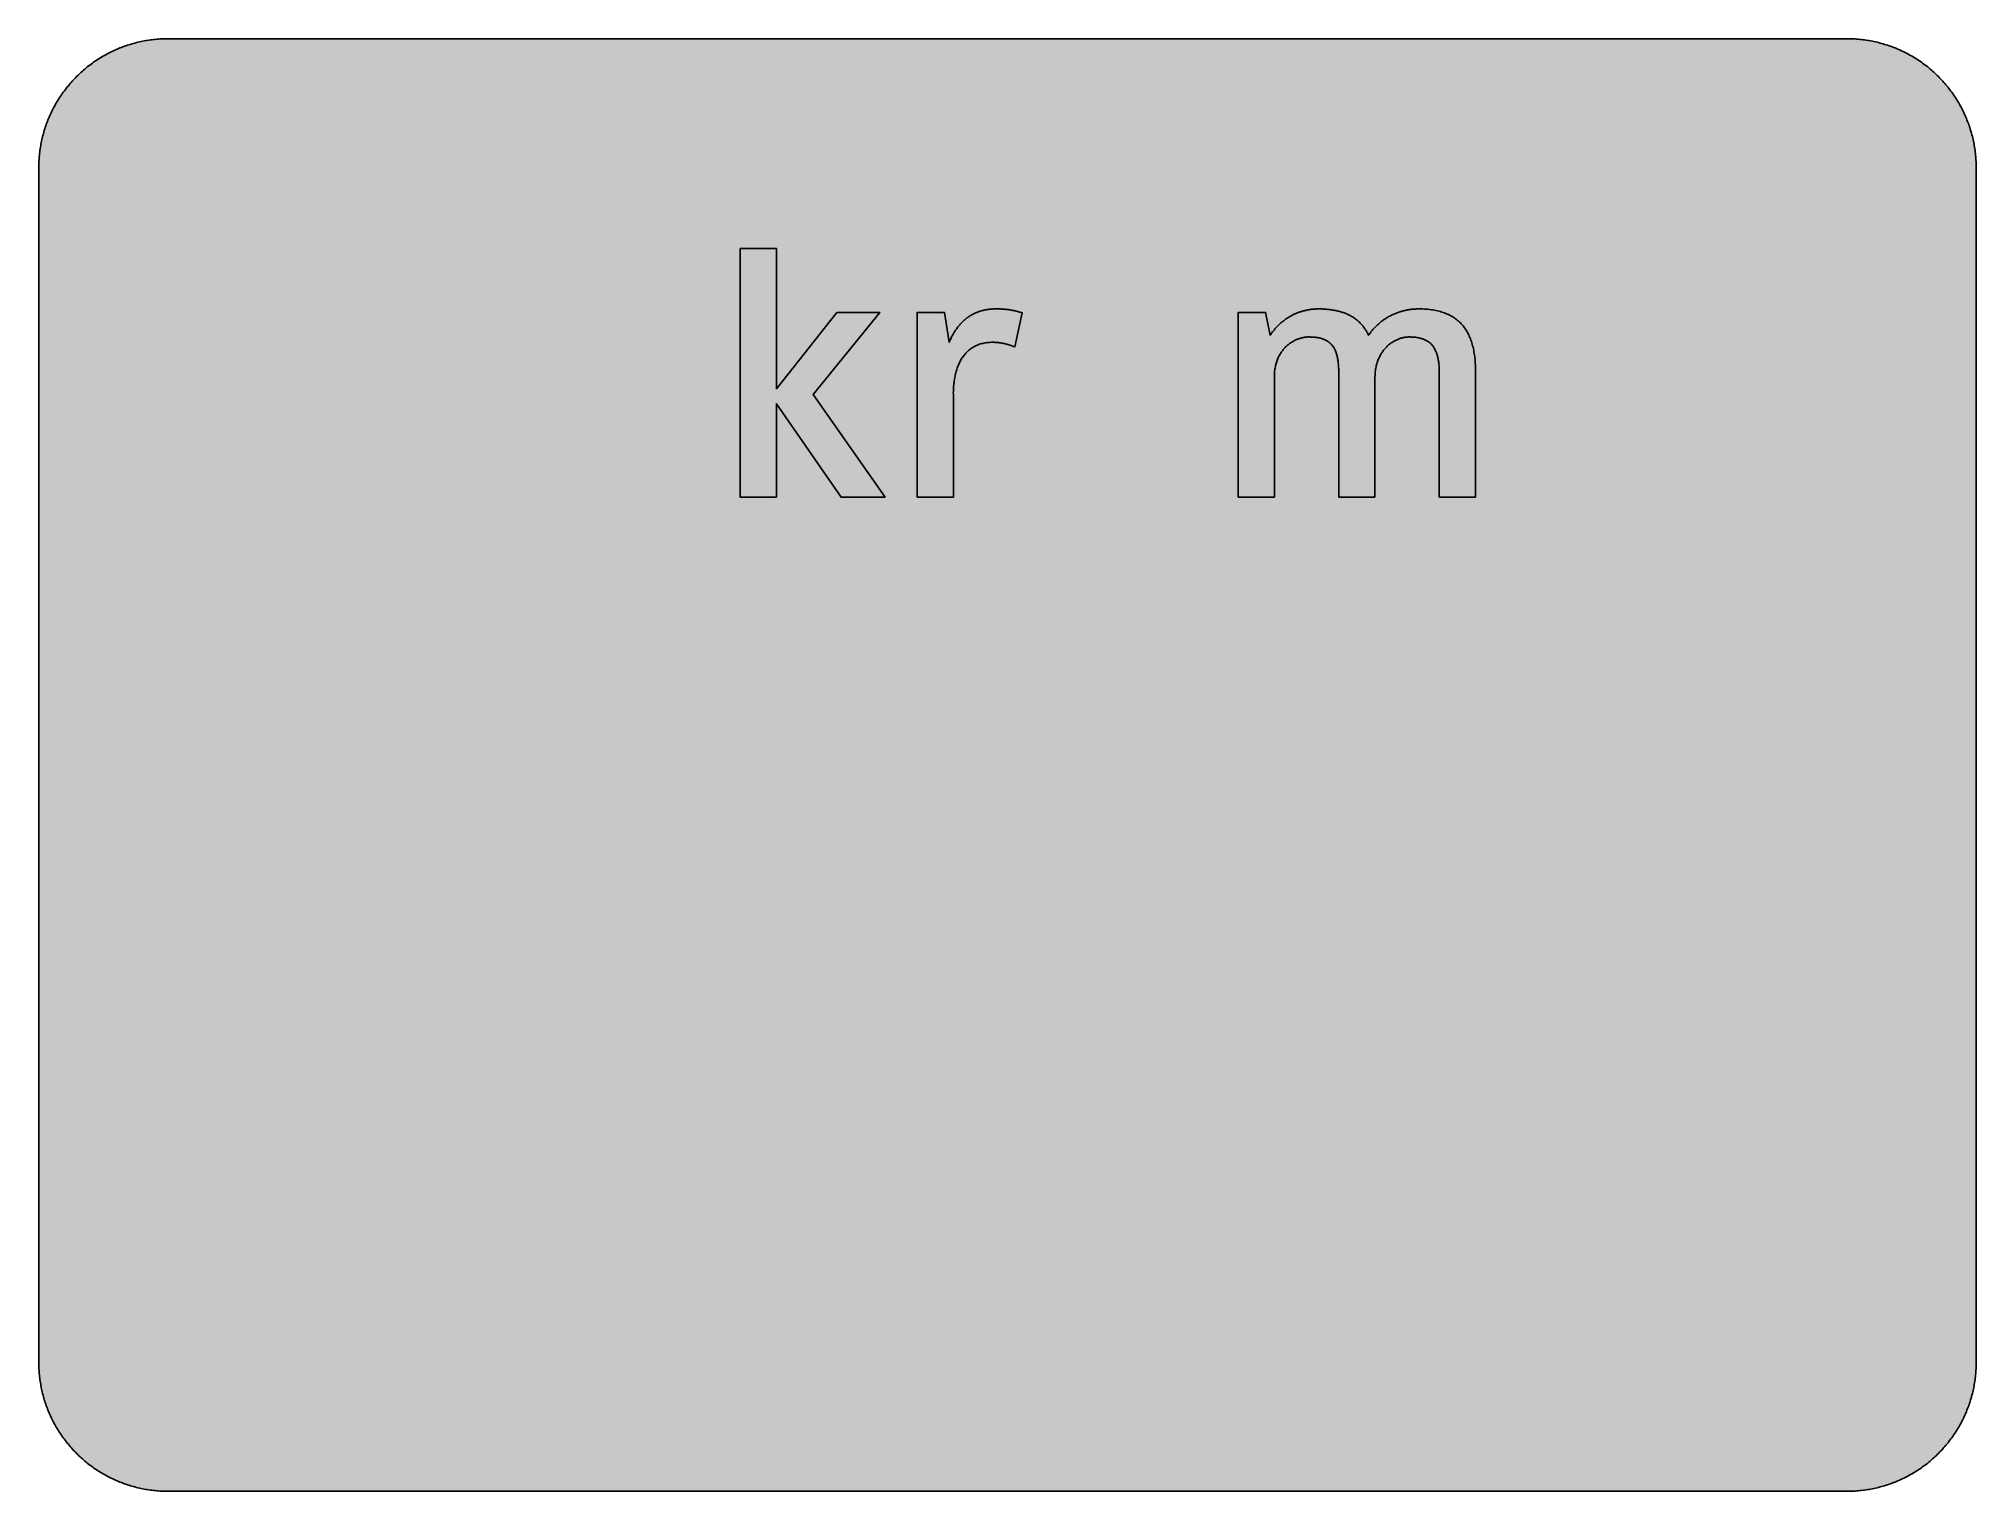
# Model space of a CAD drawing. Header units: millimetres. Extents: x 0 to 212, y 0 to 159.
import ezdxf

# ---------------------------------------------------------------- set-up
doc = ezdxf.new("R2010")
doc.units = ezdxf.units.MM

msp = doc.modelspace()

# ---------------------------------------------------------------- hatches: boundary and pattern name
for color, points in [(254, [(14.1633, 0.0536), (13.9878, 0.0533), (13.8125, 0.0559), (13.6373, 0.061), (13.462, 0.0686), (13.2893, 0.0787), (13.114, 0.0914), (12.9413, 0.1041), (12.7686, 0.1219), (12.5959, 0.1397), (12.4231, 0.16), (12.2504, 0.1829), (12.0777, 0.2057), (11.9075, 0.2337), (11.7373, 0.2616), (11.5672, 0.2921), (11.397, 0.3251), (11.2268, 0.3607), (11.0592, 0.3988), (10.8915, 0.4369), (10.7239, 0.4775), (10.5562, 0.5207), (10.3886, 0.5664), (10.2235, 0.6121), (10.0584, 0.6629), (9.8933, 0.7137), (9.7307, 0.7671), (9.5682, 0.8204), (9.4056, 0.8788), (9.2431, 0.9373), (9.083, 0.9982), (8.923, 1.0617), (8.763, 1.1252), (8.6055, 1.1938), (8.4455, 1.2624), (8.2906, 1.331), (8.1331, 1.4046), (7.9781, 1.4783), (7.8232, 1.5545), (7.6708, 1.6332), (7.5184, 1.7145), (7.366, 1.7958), (7.2161, 1.8796), (7.0663, 1.966), (6.919, 2.0523), (6.7716, 2.1438), (6.6243, 2.2352), (6.4795, 2.3266), (6.3348, 2.4232), (6.19, 2.5197), (6.0477, 2.6187), (5.908, 2.7178), (5.7683, 2.8194), (5.6286, 2.9235), (5.4915, 3.0302), (5.3543, 3.1369), (5.2197, 3.2461), (5.0851, 3.3579), (4.953, 3.4722), (4.8209, 3.5865), (4.6914, 3.7033), (4.5644, 3.8202), (4.4348, 3.9395), (4.3104, 4.0615), (4.1859, 4.1859), (4.0615, 4.3104), (3.9395, 4.4348), (3.8202, 4.5618), (3.7033, 4.6914), (3.5865, 4.8209), (3.4722, 4.953), (3.3579, 5.0851), (3.2487, 5.2197), (3.1369, 5.3543), (3.0302, 5.4915), (2.9235, 5.6286), (2.8194, 5.7683), (2.7178, 5.908), (2.6187, 6.0477), (2.5197, 6.19), (2.4232, 6.3348), (2.3266, 6.477), (2.2352, 6.6243), (2.1438, 6.7691), (2.0523, 6.919), (1.966, 7.0663), (1.8796, 7.2161), (1.7958, 7.366), (1.7145, 7.5184), (1.6332, 7.6708), (1.5545, 7.8232), (1.4783, 7.9781), (1.4046, 8.1331), (1.331, 8.2906), (1.2598, 8.4455), (1.1913, 8.603), (1.1252, 8.763), (1.0592, 8.923), (0.9982, 9.083), (0.9373, 9.2431), (0.8763, 9.4056), (0.8204, 9.5682), (0.7645, 9.7307), (0.7112, 9.8933), (0.6604, 10.0584), (0.6121, 10.2235), (0.5639, 10.3911), (0.5207, 10.5562), (0.4775, 10.7239), (0.4343, 10.8915), (0.3962, 11.0592), (0.3607, 11.2268), (0.3251, 11.397), (0.2921, 11.5672), (0.2616, 11.7373), (0.2311, 11.9075), (0.2057, 12.0802), (0.1803, 12.2504), (0.1575, 12.4231), (0.1372, 12.5959), (0.1194, 12.7686), (0.1041, 12.9413), (0.0889, 13.1166), (0.0787, 13.2893), (0.0686, 13.4645), (0.061, 13.6373), (0.0559, 13.8125), (0.0508, 13.9878), (0.0508, 14.163), (0.0522, 144.6925), (0.0508, 144.8664), (0.0559, 145.0416), (0.061, 145.2169), (0.0686, 145.3896), (0.0787, 145.5649), (0.0889, 145.7376), (0.1041, 145.9128), (0.1194, 146.0856), (0.1372, 146.2583), (0.1575, 146.431), (0.1803, 146.6037), (0.2057, 146.7739), (0.2311, 146.9466), (0.2616, 147.1168), (0.2921, 147.287), (0.3251, 147.4572), (0.3607, 147.6248), (0.3962, 147.795), (0.4343, 147.9626), (0.4775, 148.1303), (0.5207, 148.2979), (0.5639, 148.463), (0.6121, 148.6281), (0.6604, 148.7932), (0.7112, 148.9583), (0.7645, 149.1234), (0.8204, 149.286), (0.8763, 149.4485), (0.9373, 149.6111), (0.9982, 149.7711), (1.0592, 149.9311), (1.1252, 150.0911), (1.1913, 150.2486), (1.2598, 150.4061), (1.331, 150.5636), (1.4046, 150.7185), (1.4783, 150.876), (1.5545, 151.0284), (1.6332, 151.1833), (1.7145, 151.3357), (1.7958, 151.4856), (1.8796, 151.638), (1.966, 151.7879), (2.0523, 151.9352), (2.1438, 152.0825), (2.2352, 152.2298), (2.3266, 152.3746), (2.4232, 152.5194), (2.5197, 152.6616), (2.6187, 152.8039), (2.7178, 152.9461), (2.8194, 153.0858), (2.9235, 153.2255), (3.0302, 153.3627), (3.1369, 153.4973), (3.2487, 153.6344), (3.3579, 153.7665), (3.4722, 153.8986), (3.5865, 154.0307), (3.7033, 154.1602), (3.8202, 154.2898), (3.9395, 154.4168), (4.0615, 154.5438), (4.1859, 154.6682), (4.3104, 154.7901), (4.4348, 154.9121), (4.5644, 155.034), (4.6914, 155.1508), (4.8209, 155.2677), (4.953, 155.382), (5.0851, 155.4937), (5.2197, 155.6055), (5.3543, 155.7147), (5.4915, 155.8239), (5.6286, 155.9281), (5.7683, 156.0322), (5.908, 156.1338), (6.0477, 156.2354), (6.19, 156.3345), (6.3348, 156.431), (6.4795, 156.525), (6.6243, 156.6189), (6.7716, 156.7104), (6.919, 156.7993), (7.0663, 156.8882), (7.2161, 156.9745), (7.366, 157.0584), (7.5184, 157.1396), (7.6708, 157.2209), (7.8232, 157.2971), (7.9781, 157.3733), (8.1331, 157.4495), (8.2906, 157.5206), (8.4455, 157.5918), (8.6055, 157.6603), (8.763, 157.7289), (8.923, 157.7924), (9.083, 157.8559), (9.2431, 157.9169), (9.4056, 157.9753), (9.5682, 158.0337), (9.7307, 158.0871), (9.8933, 158.1404), (10.0584, 158.1912), (10.2235, 158.242), (10.3886, 158.2877), (10.5562, 158.3334), (10.7239, 158.3766), (10.8915, 158.4173), (11.0592, 158.4579), (11.2268, 158.4935), (11.397, 158.529), (11.5672, 158.562), (11.7373, 158.5925), (11.9075, 158.6205), (12.0777, 158.6484), (12.2504, 158.6713), (12.4231, 158.6941), (12.5959, 158.7144), (12.7686, 158.7322), (12.9413, 158.75), (13.114, 158.7627), (13.2893, 158.7754), (13.462, 158.7856), (13.6373, 158.7932), (13.8125, 158.7983), (13.9878, 158.8008), (14.163, 158.8033), (197.6078, 158.8036), (197.7822, 158.8008), (197.9574, 158.7983), (198.1327, 158.7932), (198.3054, 158.7856), (198.4807, 158.7754), (198.6534, 158.7627), (198.8287, 158.75), (199.0014, 158.7322), (199.1741, 158.7144), (199.3468, 158.6941), (199.5195, 158.6713), (199.6897, 158.6484), (199.8624, 158.6205), (200.0326, 158.5925), (200.2028, 158.562), (200.373, 158.529), (200.5432, 158.4935), (200.7108, 158.4579), (200.8784, 158.4173), (201.0461, 158.3766), (201.2137, 158.3334), (201.3788, 158.2877), (201.5465, 158.242), (201.7116, 158.1912), (201.8767, 158.1404), (202.0392, 158.0871), (202.2018, 158.0337), (202.3643, 157.9753), (202.5269, 157.9169), (202.6869, 157.8559), (202.8469, 157.7924), (203.007, 157.7289), (203.167, 157.6603), (203.3245, 157.5918), (203.4794, 157.5206), (203.6369, 157.4495), (203.7918, 157.3733), (203.9468, 157.2971), (204.0992, 157.2209), (204.2516, 157.1396), (204.404, 157.0584), (204.5538, 156.9745), (204.7037, 156.8882), (204.8535, 156.7993), (205.0009, 156.7104), (205.1456, 156.6189), (205.293, 156.525), (205.4352, 156.431), (205.58, 156.3345), (205.7222, 156.2354), (205.8619, 156.1338), (206.0016, 156.0322), (206.1413, 155.9281), (206.2785, 155.8239), (206.4156, 155.7147), (206.5503, 155.6055), (206.6849, 155.4937), (206.817, 155.382), (206.949, 155.2677), (207.0786, 155.1508), (207.2081, 155.034), (207.3351, 154.9121), (207.4596, 154.7901), (207.584, 154.6682), (207.7085, 154.5438), (207.8304, 154.4168), (207.9498, 154.2898), (208.0666, 154.1602), (208.1835, 154.0307), (208.2978, 153.8986), (208.4121, 153.7665), (208.5238, 153.6344), (208.6331, 153.4973), (208.7397, 153.3627), (208.8464, 153.2255), (208.9506, 153.0858), (209.0522, 152.9461), (209.1512, 152.8039), (209.2503, 152.6616), (209.3468, 152.5194), (209.4433, 152.3746), (209.5348, 152.2298), (209.6262, 152.0825), (209.7176, 151.9352), (209.804, 151.7879), (209.8904, 151.638), (209.9742, 151.4856), (210.0555, 151.3357), (210.1367, 151.1833), (210.2155, 151.0284), (210.2917, 150.876), (210.3653, 150.7185), (210.439, 150.5636), (210.5076, 150.4061), (210.5762, 150.2486), (210.6447, 150.0911), (210.7082, 149.9311), (210.7717, 149.7711), (210.8327, 149.6111), (210.8911, 149.4485), (210.9495, 149.286), (211.0029, 149.1234), (211.0562, 148.9583), (211.107, 148.7932), (211.1578, 148.6281), (211.2035, 148.463), (211.2493, 148.2979), (211.2924, 148.1303), (211.3331, 147.9626), (211.3712, 147.795), (211.4093, 147.6248), (211.4448, 147.4572), (211.4779, 147.287), (211.5083, 147.1168), (211.5363, 146.9466), (211.5642, 146.7739), (211.5871, 146.6037), (211.6099, 146.431), (211.6303, 146.2583), (211.648, 146.0856), (211.6658, 145.9128), (211.6785, 145.7376), (211.6912, 145.5649), (211.7014, 145.3896), (211.709, 145.2169), (211.7141, 145.0416), (211.7166, 144.8664), (211.7166, 144.6911), (211.7189, 14.1647), (211.7166, 13.9878), (211.7141, 13.8125), (211.709, 13.6373), (211.7014, 13.4645), (211.6912, 13.2893), (211.6785, 13.1166), (211.6658, 12.9413), (211.648, 12.7686), (211.6303, 12.5959), (211.6099, 12.4231), (211.5871, 12.2504), (211.5642, 12.0802), (211.5363, 11.9075), (211.5083, 11.7373), (211.4779, 11.5672), (211.4448, 11.397), (211.4093, 11.2268), (211.3712, 11.0592), (211.3331, 10.8915), (211.2924, 10.7239), (211.2493, 10.5562), (211.2035, 10.3911), (211.1578, 10.2235), (211.107, 10.0584), (211.0562, 9.8933), (211.0029, 9.7307), (210.9495, 9.5682), (210.8911, 9.4056), (210.8327, 9.2431), (210.7717, 9.083), (210.7082, 8.923), (210.6447, 8.763), (210.5762, 8.603), (210.5076, 8.4455), (210.439, 8.2906), (210.3653, 8.1331), (210.2917, 7.9781), (210.2155, 7.8232), (210.1367, 7.6708), (210.0555, 7.5184), (209.9742, 7.366), (209.8904, 7.2161), (209.804, 7.0663), (209.7176, 6.919), (209.6262, 6.7691), (209.5348, 6.6243), (209.4433, 6.477), (209.3468, 6.3348), (209.2503, 6.19), (209.1512, 6.0477), (209.0522, 5.908), (208.9506, 5.7683), (208.8464, 5.6286), (208.7397, 5.4915), (208.6331, 5.3543), (208.5238, 5.2197), (208.4121, 5.0851), (208.2978, 4.953), (208.1835, 4.8209), (208.0666, 4.6914), (207.9498, 4.5618), (207.8304, 4.4348), (207.7085, 4.3104), (207.584, 4.1859), (207.4596, 4.0615), (207.3351, 3.9395), (207.2081, 3.8202), (207.0786, 3.7033), (206.949, 3.5865), (206.817, 3.4722), (206.6849, 3.3579), (206.5503, 3.2461), (206.4156, 3.1369), (206.2785, 3.0302), (206.1413, 2.9235), (206.0016, 2.8194), (205.8619, 2.7178), (205.7222, 2.6187), (205.58, 2.5197), (205.4352, 2.4232), (205.293, 2.3266), (205.1456, 2.2352), (205.0009, 2.1438), (204.8535, 2.0523), (204.7037, 1.966), (204.5538, 1.8796), (204.404, 1.7958), (204.2516, 1.7145), (204.0992, 1.6332), (203.9468, 1.5545), (203.7918, 1.4783), (203.6369, 1.4046), (203.4794, 1.331), (203.3245, 1.2624), (203.167, 1.1938), (203.007, 1.1252), (202.8469, 1.0617), (202.6869, 0.9982), (202.5269, 0.9373), (202.3643, 0.8788), (202.2018, 0.8204), (202.0392, 0.7671), (201.8767, 0.7137), (201.7116, 0.6629), (201.5465, 0.6121), (201.3788, 0.5664), (201.2137, 0.5207), (201.0461, 0.4775), (200.8784, 0.4369), (200.7108, 0.3988), (200.5432, 0.3607), (200.373, 0.3251), (200.2028, 0.2921), (200.0326, 0.2616), (199.8624, 0.2337), (199.6897, 0.2057), (199.5195, 0.1829), (199.3468, 0.16), (199.1741, 0.1397), (199.0014, 0.1219), (198.8287, 0.1041), (198.6534, 0.0914), (198.4807, 0.0787), (198.3054, 0.0686), (198.1327, 0.061), (197.9574, 0.0559), (197.7822, 0.0533), (197.6069, 0.0533)]), (59, [(80.6429, 108.7092), (80.6429, 118.9147), (87.7066, 108.7092), (92.5174, 108.7092), (84.6406, 119.9236), (91.9357, 128.8877), (87.2409, 128.8877), (80.6429, 120.5435), (80.6429, 135.8731), (76.6851, 135.8731), (76.6851, 108.7092)]), (59, [(104.2377, 125.6273), (104.2772, 125.6259), (104.3153, 125.6259), (104.3559, 125.6259), (104.394, 125.6233), (104.4346, 125.6233), (104.4727, 125.6208), (104.5108, 125.6208), (104.5489, 125.6182), (104.587, 125.6157), (104.6251, 125.6157), (104.6632, 125.6132), (104.7013, 125.6106), (104.7394, 125.6055), (104.7775, 125.603), (104.8156, 125.6005), (104.8537, 125.5954), (104.8893, 125.5928), (104.9274, 125.5878), (104.9655, 125.5852), (105.0011, 125.5801), (105.0392, 125.5751), (105.0747, 125.57), (105.1128, 125.5649), (105.1484, 125.5598), (105.1865, 125.5522), (105.222, 125.5471), (105.2601, 125.5395), (105.2957, 125.5344), (105.3338, 125.5268), (105.3694, 125.5192), (105.4075, 125.5116), (105.443, 125.5039), (105.4811, 125.4963), (105.5167, 125.4887), (105.5548, 125.4811), (105.5903, 125.4709), (105.6284, 125.4633), (105.6665, 125.4531), (105.7021, 125.4455), (105.7402, 125.4354), (105.7783, 125.4252), (105.8139, 125.415), (105.852, 125.4049), (105.8901, 125.3947), (105.9282, 125.382), (105.9663, 125.3719), (106.0044, 125.3592), (106.0425, 125.349), (106.0806, 125.3363), (106.1187, 125.3236), (106.1568, 125.3109), (106.1974, 125.2982), (106.2355, 125.2855), (106.2761, 125.2703), (106.3142, 125.2576), (106.3549, 125.2449), (106.3955, 125.2296), (106.4336, 125.2144), (106.4743, 125.1991), (106.5149, 125.1839), (106.5555, 125.1687), (106.5987, 125.1534), (106.6394, 125.1382), (106.68, 125.1204), (107.4967, 128.8489), (107.4572, 128.8593), (107.4191, 128.8694), (107.381, 128.8796), (107.3455, 128.8898), (107.3074, 128.9025), (107.2693, 128.9126), (107.2337, 128.9228), (107.1956, 128.9329), (107.1575, 128.9431), (107.122, 128.9533), (107.0839, 128.9634), (107.0483, 128.9736), (107.0102, 128.9837), (106.9746, 128.9939), (106.9365, 129.0041), (106.8984, 129.0117), (106.8629, 129.0218), (106.8248, 129.032), (106.7867, 129.0396), (106.7486, 129.0498), (106.713, 129.0599), (106.6749, 129.0676), (106.6368, 129.0752), (106.5962, 129.0853), (106.5581, 129.093), (106.52, 129.1006), (106.4793, 129.1107), (106.4412, 129.1184), (106.4006, 129.126), (106.36, 129.1336), (106.3193, 129.1412), (106.2787, 129.1488), (106.2355, 129.1539), (106.1949, 129.1615), (106.1517, 129.1692), (106.1085, 129.1768), (106.0653, 129.1819), (106.0221, 129.1895), (105.9764, 129.1946), (105.9307, 129.1996), (105.885, 129.2047), (105.8393, 129.2123), (105.7935, 129.2174), (105.7453, 129.2225), (105.697, 129.2276), (105.6462, 129.2301), (105.598, 129.2352), (105.5472, 129.2403), (105.4964, 129.2428), (105.443, 129.2479), (105.3922, 129.2504), (105.3363, 129.253), (105.283, 129.2581), (105.2271, 129.2606), (105.1712, 129.2631), (105.1154, 129.2657), (105.0569, 129.2657), (104.9985, 129.2682), (104.9376, 129.2708), (104.8766, 129.2708), (104.8156, 129.2733), (104.7521, 129.2733), (104.6886, 129.2733), (104.6226, 129.2733), (104.4981, 129.2733), (104.3711, 129.2682), (104.2492, 129.2631), (104.1273, 129.2555), (104.0079, 129.2454), (103.8911, 129.2327), (103.7742, 129.2174), (103.6599, 129.2022), (103.5482, 129.1819), (103.4364, 129.1615), (103.3272, 129.1387), (103.218, 129.1133), (103.1113, 129.0853), (103.0072, 129.0574), (102.9056, 129.0269), (102.804, 128.9939), (102.7024, 128.9583), (102.6033, 128.9202), (102.5068, 128.8821), (102.4128, 128.8415), (102.3188, 128.7983), (102.2248, 128.7551), (102.1334, 128.7094), (102.0445, 128.6612), (101.9556, 128.6129), (101.8692, 128.5621), (101.7854, 128.5088), (101.7016, 128.4554), (101.6178, 128.3995), (101.5365, 128.3411), (101.4578, 128.2827), (101.379, 128.2217), (101.3028, 128.1582), (101.2266, 128.0947), (101.1504, 128.0312), (101.0793, 127.9652), (101.0056, 127.8966), (100.9371, 127.828), (100.8659, 127.7569), (100.7974, 127.6833), (100.7313, 127.6121), (100.6653, 127.5359), (100.6018, 127.4597), (100.5383, 127.3835), (100.4748, 127.3048), (100.4138, 127.2261), (100.3554, 127.1448), (100.297, 127.0635), (100.2386, 126.9822), (100.1827, 126.8984), (100.1268, 126.812), (100.0735, 126.7257), (100.0201, 126.6393), (99.9668, 126.553), (99.916, 126.4641), (99.8677, 126.3726), (99.8169, 126.2837), (99.7687, 126.1923), (99.7229, 126.0983), (99.6772, 126.0069), (99.6315, 125.9129), (99.5858, 125.8164), (99.5426, 125.7224), (99.502, 125.6259), (98.9983, 128.8877), (96.0106, 128.8877), (96.0106, 108.7092), (99.9684, 108.7092), (99.9684, 119.9621), (99.9668, 120.1064), (99.9719, 120.2538), (99.9744, 120.3985), (99.982, 120.5433), (99.9896, 120.6856), (99.9998, 120.8278), (100.0125, 120.9675), (100.0252, 121.1072), (100.043, 121.2444), (100.0608, 121.3815), (100.0811, 121.5161), (100.1014, 121.6508), (100.1243, 121.7828), (100.1522, 121.9149), (100.1776, 122.0445), (100.2081, 122.1715), (100.2411, 122.2985), (100.2741, 122.4229), (100.3097, 122.5474), (100.3478, 122.6668), (100.3884, 122.7861), (100.4291, 122.9055), (100.4722, 123.0198), (100.5205, 123.1341), (100.5688, 123.2459), (100.6196, 123.3576), (100.6704, 123.4643), (100.7262, 123.571), (100.7821, 123.6751), (100.8405, 123.7767), (100.904, 123.8758), (100.9675, 123.9723), (101.031, 124.0663), (101.0996, 124.1603), (101.1707, 124.2492), (101.2419, 124.3381), (101.3181, 124.4219), (101.3943, 124.5057), (101.473, 124.5845), (101.5543, 124.6632), (101.6381, 124.7369), (101.7245, 124.808), (101.8134, 124.8791), (101.9048, 124.9451), (101.9988, 125.0086), (102.0928, 125.0696), (102.1918, 125.128), (102.2909, 125.1839), (102.395, 125.2347), (102.4992, 125.283), (102.6084, 125.3287), (102.7176, 125.3719), (102.8319, 125.4125), (102.9462, 125.4481), (103.063, 125.4811), (103.185, 125.5116), (103.3069, 125.537), (103.4313, 125.5624), (103.5583, 125.5801), (103.6904, 125.5979), (103.8225, 125.6106), (103.9571, 125.6182), (104.0968, 125.6233), (104.2365, 125.6259)]), (59, [(146.0306, 108.7092), (146.0306, 121.708), (146.0297, 121.854), (146.0348, 121.9962), (146.0424, 122.1359), (146.0551, 122.2756), (146.0678, 122.4102), (146.0856, 122.5448), (146.1033, 122.6744), (146.1262, 122.8014), (146.1516, 122.9284), (146.177, 123.0503), (146.2075, 123.1722), (146.2405, 123.2891), (146.2761, 123.4059), (146.3116, 123.5177), (146.3523, 123.6294), (146.3929, 123.7361), (146.4361, 123.8428), (146.4818, 123.9444), (146.5301, 124.046), (146.5809, 124.1425), (146.6317, 124.239), (146.685, 124.333), (146.7409, 124.4244), (146.7993, 124.5133), (146.8577, 124.5997), (146.9187, 124.6835), (146.9796, 124.7648), (147.0431, 124.8435), (147.1092, 124.9197), (147.1752, 124.9934), (147.2413, 125.0671), (147.3098, 125.1356), (147.3784, 125.2042), (147.4495, 125.2703), (147.5232, 125.3312), (147.5943, 125.3922), (147.668, 125.4506), (147.7416, 125.5065), (147.8178, 125.5624), (147.894, 125.6132), (147.9702, 125.6614), (148.0464, 125.7097), (148.1252, 125.7554), (148.2039, 125.7986), (148.2801, 125.8392), (148.3589, 125.8773), (148.4376, 125.9129), (148.5163, 125.9484), (148.5976, 125.9789), (148.6764, 126.0094), (148.7551, 126.0373), (148.8338, 126.0627), (148.9126, 126.0856), (148.9913, 126.1085), (149.0701, 126.1262), (149.1488, 126.144), (149.2275, 126.1593), (149.3037, 126.172), (149.3799, 126.1847), (149.4561, 126.1923), (149.5323, 126.1999), (149.606, 126.205), (149.6822, 126.2075), (149.7533, 126.2101), (149.8625, 126.2075), (149.9692, 126.205), (150.0734, 126.2024), (150.175, 126.1948), (150.2766, 126.1897), (150.3731, 126.1796), (150.4696, 126.1694), (150.5636, 126.1567), (150.6576, 126.1415), (150.749, 126.1262), (150.8354, 126.1085), (150.9243, 126.0907), (151.0081, 126.0678), (151.0919, 126.0475), (151.1732, 126.0221), (151.2519, 125.9942), (151.3307, 125.9662), (151.4043, 125.9383), (151.4805, 125.9053), (151.5516, 125.8722), (151.6228, 125.8367), (151.6888, 125.7986), (151.7574, 125.7579), (151.8209, 125.7173), (151.8844, 125.6741), (151.9453, 125.6284), (152.0063, 125.5827), (152.0622, 125.5319), (152.1181, 125.4811), (152.1739, 125.4277), (152.2273, 125.3744), (152.2781, 125.316), (152.3263, 125.2576), (152.3746, 125.1966), (152.4203, 125.1331), (152.4635, 125.0671), (152.5067, 124.9985), (152.5473, 124.9299), (152.5854, 124.8588), (152.6235, 124.7826), (152.6591, 124.7064), (152.6946, 124.6302), (152.7251, 124.5489), (152.7581, 124.4651), (152.7861, 124.3813), (152.814, 124.2949), (152.8394, 124.2035), (152.8648, 124.112), (152.8877, 124.018), (152.9105, 123.9241), (152.9309, 123.825), (152.9486, 123.7234), (152.9664, 123.6218), (152.9817, 123.5151), (152.9944, 123.4084), (153.0071, 123.2967), (153.0172, 123.1849), (153.0274, 123.0706), (153.035, 122.9512), (153.0426, 122.8319), (153.0477, 122.7099), (153.0502, 122.5855), (153.0528, 122.4585), (153.0528, 122.3289), (153.0544, 108.7092), (157.0122, 108.7092), (157.0122, 122.5225), (157.0101, 122.7226), (157.005, 122.9233), (156.9999, 123.1189), (156.9898, 123.3145), (156.9771, 123.505), (156.9618, 123.6929), (156.9441, 123.8783), (156.9237, 124.0587), (156.9009, 124.239), (156.8755, 124.4143), (156.845, 124.587), (156.8145, 124.7572), (156.779, 124.9248), (156.7409, 125.0899), (156.7028, 125.2525), (156.657, 125.41), (156.6113, 125.5649), (156.5631, 125.7173), (156.5097, 125.8672), (156.4564, 126.0119), (156.398, 126.1567), (156.337, 126.2964), (156.271, 126.4336), (156.2049, 126.5682), (156.1338, 126.6977), (156.0601, 126.8273), (155.9839, 126.9517), (155.9052, 127.0737), (155.8239, 127.1905), (155.7376, 127.3073), (155.6487, 127.4191), (155.5572, 127.5283), (155.4607, 127.6325), (155.3616, 127.7366), (155.26, 127.8357), (155.1559, 127.9296), (155.0467, 128.0236), (154.9375, 128.1125), (154.8206, 128.1989), (154.7038, 128.2827), (154.5819, 128.364), (154.4574, 128.4402), (154.3304, 128.5138), (154.1983, 128.5824), (154.0637, 128.6485), (153.9265, 128.712), (153.7843, 128.7729), (153.6395, 128.8288), (153.4897, 128.8821), (153.3398, 128.9329), (153.1849, 128.9787), (153.0248, 129.0218), (152.8623, 129.0625), (152.6972, 129.098), (152.527, 129.1311), (152.3543, 129.1615), (152.179, 129.1869), (151.9987, 129.2098), (151.8133, 129.2301), (151.6278, 129.2454), (151.4373, 129.2581), (151.2418, 129.2657), (151.0436, 129.2708), (150.8404, 129.2733), (150.7439, 129.2733), (150.6474, 129.2708), (150.5509, 129.2682), (150.4544, 129.2631), (150.3578, 129.2581), (150.2613, 129.2504), (150.1673, 129.2403), (150.0708, 129.2301), (149.9743, 129.22), (149.8778, 129.2073), (149.7813, 129.1946), (149.6847, 129.1793), (149.5908, 129.1615), (149.4942, 129.1438), (149.3977, 129.1234), (149.3037, 129.1031), (149.2098, 129.0803), (149.1132, 129.0574), (149.0193, 129.032), (148.9253, 129.0066), (148.8313, 128.9787), (148.7373, 128.9482), (148.6459, 128.9177), (148.5519, 128.8872), (148.4605, 128.8542), (148.3665, 128.8186), (148.275, 128.7831), (148.1836, 128.745), (148.0947, 128.7069), (148.0033, 128.6662), (147.9144, 128.6231), (147.8229, 128.5799), (147.734, 128.5342), (147.6477, 128.4884), (147.5588, 128.4402), (147.4724, 128.3919), (147.386, 128.3411), (147.2997, 128.2903), (147.2133, 128.2344), (147.1295, 128.1811), (147.0457, 128.1252), (146.9619, 128.0668), (146.878, 128.0058), (146.7968, 127.9449), (146.7155, 127.8839), (146.6342, 127.8179), (146.5555, 127.7518), (146.4767, 127.6858), (146.398, 127.6172), (146.3192, 127.5461), (146.243, 127.475), (146.1668, 127.4013), (146.0932, 127.3277), (146.0195, 127.2515), (145.9459, 127.1727), (145.8722, 127.094), (145.8011, 127.0127), (145.7325, 126.9314), (145.6614, 126.8451), (145.5928, 126.7612), (145.5268, 126.6723), (145.4607, 126.5834), (145.3947, 126.4945), (145.3312, 126.4006), (145.288, 126.4895), (145.2448, 126.5784), (145.1991, 126.6622), (145.1534, 126.7485), (145.1051, 126.8298), (145.0569, 126.9111), (145.0061, 126.9924), (144.9553, 127.0711), (144.9019, 127.1499), (144.846, 127.2235), (144.7902, 127.2997), (144.7343, 127.3734), (144.6759, 127.4445), (144.6174, 127.5156), (144.5539, 127.5842), (144.493, 127.6528), (144.4295, 127.7188), (144.3634, 127.7849), (144.2974, 127.8484), (144.2288, 127.9093), (144.1602, 127.9703), (144.0891, 128.0312), (144.018, 128.0897), (143.9443, 128.1455), (143.8707, 128.2014), (143.7945, 128.2548), (143.7157, 128.3081), (143.637, 128.3589), (143.5583, 128.4097), (143.477, 128.458), (143.3932, 128.5062), (143.3093, 128.5519), (143.223, 128.5951), (143.1366, 128.6383), (143.0477, 128.6789), (142.9563, 128.7196), (142.8648, 128.7577), (142.7734, 128.7958), (142.6794, 128.8313), (142.5829, 128.8669), (142.4864, 128.8999), (142.3873, 128.9304), (142.2883, 128.9609), (142.1867, 128.9914), (142.0851, 129.0168), (141.9809, 129.0447), (141.8742, 129.0676), (141.7676, 129.093), (141.6583, 129.1133), (141.5491, 129.1336), (141.4374, 129.1539), (141.3256, 129.1717), (141.2113, 129.1869), (141.0945, 129.2022), (140.9776, 129.2149), (140.8582, 129.2276), (140.7389, 129.2377), (140.6169, 129.2479), (140.495, 129.2555), (140.3706, 129.2631), (140.2461, 129.2682), (140.1166, 129.2708), (139.9896, 129.2733), (139.8575, 129.2733), (139.7635, 129.2733), (139.6695, 129.2708), (139.5755, 129.2682), (139.4816, 129.2631), (139.3876, 129.2555), (139.2936, 129.2479), (139.1996, 129.2403), (139.1056, 129.2301), (139.0142, 129.2174), (138.9202, 129.2047), (138.8288, 129.1895), (138.7348, 129.1742), (138.6434, 129.1565), (138.5519, 129.1387), (138.4605, 129.1184), (138.369, 129.098), (138.2776, 129.0752), (138.1862, 129.0498), (138.0973, 129.0244), (138.0058, 128.999), (137.9169, 128.971), (137.828, 128.9406), (137.7391, 128.9101), (137.6502, 128.8771), (137.5613, 128.8415), (137.475, 128.8059), (137.3861, 128.7704), (137.2997, 128.7323), (137.2133, 128.6916), (137.1295, 128.651), (137.0432, 128.6104), (136.9593, 128.5646), (136.873, 128.5189), (136.7892, 128.4732), (136.7079, 128.4249), (136.6241, 128.3767), (136.5428, 128.3233), (136.4615, 128.2725), (136.3802, 128.2192), (136.2989, 128.1633), (136.2202, 128.1074), (136.1389, 128.049), (136.0627, 127.9881), (135.984, 127.9271), (135.9078, 127.8661), (135.829, 127.8001), (135.7554, 127.7366), (135.6792, 127.668), (135.6055, 127.602), (135.5319, 127.5309), (135.4582, 127.4597), (135.3845, 127.3861), (135.3134, 127.3124), (135.2448, 127.2388), (135.1737, 127.16), (135.1051, 127.0813), (135.0366, 127.0025), (134.968, 126.9213), (134.9019, 126.8374), (134.8359, 126.7536), (134.7724, 126.6673), (134.7064, 126.5809), (134.6454, 126.492), (134.5819, 126.4006), (134.0788, 128.8877), (131.0901, 128.8877), (131.0901, 108.7092), (135.049, 108.7092), (135.049, 121.9408), (135.0493, 122.0775), (135.0543, 122.2121), (135.062, 122.3442), (135.0721, 122.4737), (135.0874, 122.6007), (135.1026, 122.7252), (135.1229, 122.8496), (135.1458, 122.969), (135.1712, 123.0884), (135.1991, 123.2027), (135.2296, 123.317), (135.2626, 123.4288), (135.2982, 123.538), (135.3337, 123.6447), (135.3744, 123.7488), (135.4176, 123.8504), (135.4607, 123.9495), (135.509, 124.0485), (135.5573, 124.1425), (135.6081, 124.2365), (135.6589, 124.3279), (135.7147, 124.4168), (135.7706, 124.5032), (135.8265, 124.587), (135.8875, 124.6683), (135.9484, 124.747), (136.0094, 124.8258), (136.0729, 124.902), (136.1389, 124.9731), (136.205, 125.0442), (136.2735, 125.1128), (136.3421, 125.1814), (136.4132, 125.2449), (136.4844, 125.3058), (136.5555, 125.3668), (136.6291, 125.4252), (136.7028, 125.4811), (136.779, 125.5344), (136.8527, 125.5852), (136.9289, 125.636), (137.0051, 125.6843), (137.0838, 125.7275), (137.16, 125.7706), (137.2387, 125.8138), (137.3175, 125.8519), (137.3962, 125.8875), (137.4724, 125.923), (137.5512, 125.9561), (137.6299, 125.9865), (137.7086, 126.017), (137.7874, 126.0424), (137.8661, 126.0678), (137.9449, 126.0907), (138.0236, 126.111), (138.0998, 126.1288), (138.1785, 126.1466), (138.2547, 126.1618), (138.3309, 126.1745), (138.4071, 126.1847), (138.4808, 126.1923), (138.5545, 126.1999), (138.6281, 126.205), (138.7018, 126.2075), (138.7729, 126.2101), (138.8821, 126.2075), (138.9863, 126.205), (139.0904, 126.2024), (139.1945, 126.1974), (139.2936, 126.1897), (139.3927, 126.1821), (139.4892, 126.172), (139.5832, 126.1618), (139.6746, 126.1491), (139.766, 126.1339), (139.8549, 126.1186), (139.9413, 126.1008), (140.0277, 126.0805), (140.1089, 126.0602), (140.1902, 126.0373), (140.2715, 126.0119), (140.3477, 125.9865), (140.4239, 125.9561), (140.4976, 125.9281), (140.5687, 125.8951), (140.6398, 125.8621), (140.7084, 125.8265), (140.7744, 125.7884), (140.8405, 125.7478), (140.904, 125.7071), (140.9649, 125.664), (141.0233, 125.6182), (141.0818, 125.57), (141.1376, 125.5217), (141.191, 125.4684), (141.2443, 125.415), (141.2951, 125.3592), (141.3459, 125.3033), (141.3916, 125.2423), (141.4374, 125.1788), (141.4831, 125.1153), (141.5237, 125.0493), (141.5644, 124.9807), (141.605, 124.9096), (141.6431, 124.8359), (141.6787, 124.7597), (141.7117, 124.681), (141.7447, 124.5997), (141.7752, 124.5184), (141.8057, 124.4321), (141.8336, 124.3457), (141.859, 124.2543), (141.8844, 124.1628), (141.9073, 124.0663), (141.9276, 123.9698), (141.9479, 123.8707), (141.9682, 123.7666), (141.9835, 123.6624), (141.9987, 123.5532), (142.0139, 123.444), (142.0266, 123.3297), (142.0368, 123.2154), (142.047, 123.096), (142.0546, 122.9741), (142.0597, 122.8522), (142.0647, 122.7252), (142.0698, 122.5956), (142.0724, 122.4636), (142.0724, 122.3289), (142.0731, 108.7092)])]:
    msp.add_hatch(color=color).paths.add_polyline_path(points)
h = msp.add_hatch(color=59)
h.paths.add_polyline_path([(14.1633, 3.5814), (13.8887, 3.5839), (13.6169, 3.5941), (13.3477, 3.6119), (13.081, 3.6347), (12.8143, 3.6652), (12.5501, 3.7008), (12.2885, 3.7465), (12.0294, 3.7948), (11.7729, 3.8506), (11.5164, 3.9141), (11.2649, 3.9827), (11.016, 4.0564), (10.7671, 4.1351), (10.5232, 4.2215), (10.2819, 4.3129), (10.0432, 4.412), (9.8069, 4.5161), (9.5733, 4.6228), (9.3447, 4.7371), (9.1186, 4.8565), (8.8951, 4.9809), (8.6741, 5.113), (8.4582, 5.2476), (8.2448, 5.3873), (8.0366, 5.5321), (7.8308, 5.682), (7.6276, 5.8369), (7.4295, 5.9969), (7.2365, 6.1595), (7.046, 6.3297), (6.8605, 6.5024), (6.6777, 6.6802), (6.5024, 6.8605), (6.3271, 7.046), (6.1595, 7.2365), (5.9969, 7.432), (5.8369, 7.6302), (5.682, 7.8308), (5.5321, 8.0366), (5.3873, 8.2448), (5.2451, 8.4582), (5.1105, 8.6741), (4.9809, 8.8951), (4.8565, 9.1186), (4.7371, 9.3447), (4.6228, 9.5758), (4.5136, 9.8069), (4.4094, 10.0432), (4.3129, 10.2819), (4.2215, 10.5232), (4.1351, 10.7696), (4.0538, 11.016), (3.9802, 11.2649), (3.9116, 11.5189), (3.8506, 11.7729), (3.7948, 12.0294), (3.744, 12.2911), (3.7008, 12.5527), (3.6627, 12.8143), (3.6322, 13.081), (3.6093, 13.3502), (3.5916, 13.6195), (3.5814, 13.8913), (3.5789, 14.163), (3.58, 144.6925), (3.5814, 144.9654), (3.5916, 145.2347), (3.6093, 145.5064), (3.6322, 145.7731), (3.6627, 146.0398), (3.7008, 146.304), (3.744, 146.5656), (3.7948, 146.8247), (3.8506, 147.0812), (3.9116, 147.3352), (3.9802, 147.5892), (4.0538, 147.8382), (4.1351, 148.0845), (4.2215, 148.3309), (4.3129, 148.5722), (4.4094, 148.811), (4.5136, 149.0472), (4.6228, 149.2783), (4.7371, 149.5095), (4.8565, 149.7355), (4.9809, 149.9591), (5.1105, 150.1775), (5.2451, 150.3959), (5.3873, 150.6093), (5.5321, 150.8176), (5.682, 151.0233), (5.8369, 151.224), (5.9969, 151.4221), (6.1595, 151.6177), (6.3271, 151.8056), (6.5024, 151.9936), (6.6777, 152.1739), (6.8605, 152.3517), (7.046, 152.5245), (7.2365, 152.6946), (7.4295, 152.8572), (7.6276, 153.0172), (7.8308, 153.1722), (8.0366, 153.322), (8.2448, 153.4668), (8.4582, 153.6065), (8.6741, 153.7411), (8.8951, 153.8732), (9.1186, 153.9977), (9.3447, 154.117), (9.5733, 154.2313), (9.8069, 154.3406), (10.0432, 154.4422), (10.2819, 154.5412), (10.5232, 154.6327), (10.7671, 154.719), (11.016, 154.7978), (11.2649, 154.874), (11.5164, 154.9425), (11.7729, 155.0035), (12.0294, 155.0594), (12.2885, 155.1102), (12.5501, 155.1534), (12.8143, 155.1889), (13.081, 155.2194), (13.3477, 155.2448), (13.6169, 155.26), (13.8887, 155.2702), (14.163, 155.2753), (197.6078, 155.2758), (197.8787, 155.2702), (198.1505, 155.26), (198.4197, 155.2448), (198.689, 155.2194), (198.9557, 155.1889), (199.2173, 155.1534), (199.4789, 155.1102), (199.7405, 155.0594), (199.9971, 155.0035), (200.2511, 154.9425), (200.5051, 154.874), (200.754, 154.7978), (201.0004, 154.719), (201.2467, 154.6327), (201.488, 154.5412), (201.7268, 154.4422), (201.963, 154.3406), (202.1942, 154.2313), (202.4253, 154.117), (202.6514, 153.9977), (202.8749, 153.8732), (203.0959, 153.7411), (203.3118, 153.6065), (203.5251, 153.4668), (203.7334, 153.322), (203.9391, 153.1722), (204.1398, 153.0172), (204.3379, 152.8572), (204.5335, 152.6946), (204.724, 152.5245), (204.9094, 152.3517), (205.0898, 152.1739), (205.2676, 151.9936), (205.4403, 151.8056), (205.6105, 151.6177), (205.773, 151.4221), (205.933, 151.224), (206.088, 151.0233), (206.2378, 150.8176), (206.3826, 150.6093), (206.5223, 150.3959), (206.6569, 150.1775), (206.789, 149.9591), (206.9135, 149.7355), (207.0329, 149.5095), (207.1472, 149.2783), (207.2538, 149.0472), (207.358, 148.811), (207.457, 148.5722), (207.5485, 148.3309), (207.6348, 148.0845), (207.7136, 147.8382), (207.7872, 147.5892), (207.8558, 147.3352), (207.9193, 147.0812), (207.9752, 146.8247), (208.0235, 146.5656), (208.0692, 146.304), (208.1047, 146.0398), (208.1352, 145.7731), (208.1581, 145.5064), (208.1759, 145.2347), (208.186, 144.9654), (208.1911, 144.6911), (208.1911, 14.1647), (208.186, 13.8913), (208.1759, 13.6195), (208.1581, 13.3502), (208.1352, 13.081), (208.1047, 12.8143), (208.0692, 12.5527), (208.0235, 12.2911), (207.9752, 12.0294), (207.9193, 11.7729), (207.8558, 11.5189), (207.7872, 11.2649), (207.7136, 11.016), (207.6348, 10.7696), (207.5485, 10.5232), (207.457, 10.2819), (207.358, 10.0432), (207.2538, 9.8069), (207.1472, 9.5758), (207.0329, 9.3447), (206.9135, 9.1186), (206.789, 8.8951), (206.6569, 8.6741), (206.5223, 8.4582), (206.3826, 8.2448), (206.2378, 8.0366), (206.088, 7.8308), (205.933, 7.6302), (205.773, 7.432), (205.6105, 7.2365), (205.4403, 7.046), (205.2676, 6.8605), (205.0898, 6.6802), (204.9094, 6.5024), (204.724, 6.3297), (204.5335, 6.1595), (204.3379, 5.9969), (204.1398, 5.8369), (203.9391, 5.682), (203.7334, 5.5321), (203.5251, 5.3873), (203.3118, 5.2476), (203.0959, 5.113), (202.8749, 4.9809), (202.6514, 4.8565), (202.4253, 4.7371), (202.1942, 4.6228), (201.963, 4.5161), (201.7268, 4.412), (201.488, 4.3129), (201.2467, 4.2215), (201.0004, 4.1351), (200.754, 4.0564), (200.5051, 3.9827), (200.2511, 3.9141), (199.9971, 3.8506), (199.7405, 3.7948), (199.4789, 3.7465), (199.2173, 3.7008), (198.9557, 3.6652), (198.689, 3.6347), (198.4197, 3.6119), (198.1505, 3.5941), (197.8787, 3.5839), (197.6069, 3.5789)])
h.paths.add_polyline_path([(14.1633, 8.8731), (14.0259, 8.8748), (13.8887, 8.8798), (13.7541, 8.8875), (13.622, 8.9002), (13.4874, 8.9154), (13.3553, 8.9332), (13.2258, 8.9535), (13.0962, 8.9789), (12.9667, 9.0068), (12.8397, 9.0373), (12.7127, 9.0729), (12.5882, 9.1084), (12.4663, 9.1491), (12.3419, 9.1923), (12.2225, 9.238), (12.1031, 9.2888), (11.9837, 9.3396), (11.8694, 9.3929), (11.7526, 9.4513), (11.6408, 9.5098), (11.5291, 9.5733), (11.4198, 9.6368), (11.3106, 9.7053), (11.2039, 9.7765), (11.0998, 9.8476), (10.9957, 9.9238), (10.8966, 10), (10.7975, 10.0787), (10.6985, 10.1625), (10.6045, 10.2464), (10.5105, 10.3327), (10.4216, 10.4216), (10.3327, 10.5131), (10.2464, 10.6045), (10.16, 10.701), (10.0787, 10.7975), (10, 10.8966), (9.9212, 10.9982), (9.8476, 11.0998), (9.7739, 11.2039), (9.7053, 11.3106), (9.6368, 11.4198), (9.5707, 11.5291), (9.5098, 11.6408), (9.4488, 11.7551), (9.3929, 11.8694), (9.337, 11.9863), (9.2862, 12.1031), (9.238, 12.2225), (9.1923, 12.3444), (9.1491, 12.4663), (9.1084, 12.5908), (9.0703, 12.7152), (9.0373, 12.8397), (9.0068, 12.9692), (8.9789, 13.0962), (8.9535, 13.2258), (8.9306, 13.3579), (8.9129, 13.4899), (8.8976, 13.622), (8.8849, 13.7566), (8.8773, 13.8913), (8.8722, 14.0259), (8.8697, 14.163), (8.8717, 144.6925), (8.8722, 144.8283), (8.8773, 144.9629), (8.8849, 145.0975), (8.8976, 145.2321), (8.9129, 145.3642), (8.9306, 145.4963), (8.9535, 145.6284), (8.9789, 145.7579), (9.0068, 145.8849), (9.0373, 146.0144), (9.0703, 146.1389), (9.1084, 146.2634), (9.1491, 146.3878), (9.1923, 146.5097), (9.238, 146.6317), (9.2862, 146.751), (9.337, 146.8679), (9.3929, 146.9847), (9.4488, 147.099), (9.5098, 147.2133), (9.5707, 147.3251), (9.6368, 147.4343), (9.7053, 147.5435), (9.7739, 147.6502), (9.8476, 147.7543), (9.9212, 147.8559), (10, 147.9575), (10.0787, 148.0566), (10.16, 148.1531), (10.2464, 148.2496), (10.3327, 148.3411), (10.4216, 148.4325), (10.5105, 148.5214), (10.6045, 148.6078), (10.6985, 148.6916), (10.7975, 148.7754), (10.8966, 148.8542), (10.9957, 148.9304), (11.0998, 149.0066), (11.2039, 149.0777), (11.3106, 149.1488), (11.4198, 149.2174), (11.5291, 149.2809), (11.6408, 149.3444), (11.7526, 149.4028), (11.8694, 149.4612), (11.9837, 149.5146), (12.1031, 149.5679), (12.2225, 149.6162), (12.3419, 149.6619), (12.4663, 149.7051), (12.5882, 149.7457), (12.7127, 149.7813), (12.8397, 149.8168), (12.9667, 149.8473), (13.0962, 149.8752), (13.2258, 149.9006), (13.3553, 149.921), (13.4874, 149.9413), (13.622, 149.9565), (13.7541, 149.9667), (13.8887, 149.9768), (14.0259, 149.9819), (14.163, 149.9819), (197.6078, 149.9842), (197.7441, 149.9819), (197.8787, 149.9768), (198.0133, 149.9667), (198.1479, 149.9565), (198.28, 149.9413), (198.4121, 149.921), (198.5442, 149.9006), (198.6737, 149.8752), (198.8007, 149.8473), (198.9303, 149.8168), (199.0547, 149.7813), (199.1792, 149.7457), (199.3036, 149.7051), (199.4256, 149.6619), (199.5475, 149.6162), (199.6669, 149.5679), (199.7837, 149.5146), (199.9005, 149.4612), (200.0148, 149.4028), (200.1291, 149.3444), (200.2409, 149.2809), (200.3501, 149.2174), (200.4593, 149.1488), (200.566, 149.0777), (200.6702, 149.0066), (200.7718, 148.9304), (200.8734, 148.8542), (200.9724, 148.7754), (201.0689, 148.6916), (201.1655, 148.6078), (201.2569, 148.5214), (201.3483, 148.4325), (201.4372, 148.3411), (201.5236, 148.2496), (201.6074, 148.1531), (201.6912, 148.0566), (201.77, 147.9575), (201.8462, 147.8559), (201.9224, 147.7543), (201.9935, 147.6502), (202.0646, 147.5435), (202.1332, 147.4343), (202.1967, 147.3251), (202.2602, 147.2133), (202.3186, 147.099), (202.377, 146.9847), (202.4304, 146.8679), (202.4812, 146.751), (202.532, 146.6317), (202.5777, 146.5097), (202.6209, 146.3878), (202.6615, 146.2634), (202.6971, 146.1389), (202.7326, 146.0144), (202.7631, 145.8849), (202.7911, 145.7579), (202.8165, 145.6284), (202.8368, 145.4963), (202.8546, 145.3642), (202.8698, 145.2321), (202.8825, 145.0975), (202.8901, 144.9629), (202.8952, 144.8283), (202.8977, 144.6911), (202.8994, 14.1647), (202.8952, 14.0259), (202.8901, 13.8913), (202.8825, 13.7566), (202.8698, 13.622), (202.8546, 13.4899), (202.8368, 13.3579), (202.8165, 13.2258), (202.7911, 13.0962), (202.7631, 12.9692), (202.7326, 12.8397), (202.6971, 12.7152), (202.6615, 12.5908), (202.6209, 12.4663), (202.5777, 12.3444), (202.532, 12.2225), (202.4812, 12.1031), (202.4304, 11.9863), (202.377, 11.8694), (202.3186, 11.7551), (202.2602, 11.6408), (202.1967, 11.5291), (202.1332, 11.4198), (202.0646, 11.3106), (201.9935, 11.2039), (201.9224, 11.0998), (201.8462, 10.9982), (201.77, 10.8966), (201.6912, 10.7975), (201.6074, 10.701), (201.5236, 10.6045), (201.4372, 10.5131), (201.3483, 10.4216), (201.2569, 10.3327), (201.1655, 10.2464), (201.0689, 10.1625), (200.9724, 10.0787), (200.8734, 10), (200.7718, 9.9238), (200.6702, 9.8476), (200.566, 9.7765), (200.4593, 9.7053), (200.3501, 9.6368), (200.2409, 9.5733), (200.1291, 9.5098), (200.0148, 9.4513), (199.9005, 9.3929), (199.7837, 9.3396), (199.6669, 9.2888), (199.5475, 9.238), (199.4256, 9.1923), (199.3036, 9.1491), (199.1792, 9.1084), (199.0547, 9.0729), (198.9303, 9.0373), (198.8007, 9.0068), (198.6737, 8.9789), (198.5442, 8.9535), (198.4121, 8.9332), (198.28, 8.9154), (198.1479, 8.9002), (198.0133, 8.8875), (197.8787, 8.8798), (197.7441, 8.8748), (197.6069, 8.8722)], flags=16)
h = msp.add_hatch(color=59)
edge = h.paths.add_edge_path()
edge.add_line((63.1031, 108.3204), (63.3324, 108.3208))
edge.add_line((63.3324, 108.3208), (63.5584, 108.3285))
edge.add_line((63.5584, 108.3285), (63.7845, 108.3386))
edge.add_line((63.7845, 108.3386), (64.008, 108.3539))
edge.add_line((64.008, 108.3539), (64.229, 108.3716))
edge.add_line((64.229, 108.3716), (64.4474, 108.3945))
edge.add_line((64.4474, 108.3945), (64.6608, 108.4224))
edge.add_line((64.6608, 108.4224), (64.8741, 108.4555))
edge.add_line((64.8741, 108.4555), (65.085, 108.4936))
edge.add_line((65.085, 108.4936), (65.2932, 108.5342))
edge.add_line((65.2932, 108.5342), (65.499, 108.5799))
edge.add_line((65.499, 108.5799), (65.7022, 108.6307))
edge.add_line((65.7022, 108.6307), (65.9003, 108.6866))
edge.add_line((65.9003, 108.6866), (66.0984, 108.7476))
edge.add_line((66.0984, 108.7476), (66.294, 108.8111))
edge.add_line((66.294, 108.8111), (66.4845, 108.8822))
edge.add_line((66.4845, 108.8822), (66.6725, 108.9558))
edge.add_line((66.6725, 108.9558), (66.8579, 109.0346))
edge.add_line((66.8579, 109.0346), (67.0408, 109.1209))
edge.add_line((67.0408, 109.1209), (67.2211, 109.2098))
edge.add_line((67.2211, 109.2098), (67.3964, 109.3038))
edge.add_line((67.3964, 109.3038), (67.5691, 109.4029))
edge.add_line((67.5691, 109.4029), (67.7393, 109.5096))
edge.add_line((67.7393, 109.5096), (67.9069, 109.6188))
edge.add_line((67.9069, 109.6188), (68.0695, 109.7331))
edge.add_line((68.0695, 109.7331), (68.232, 109.855))
edge.add_line((68.232, 109.855), (68.387, 109.9795))
edge.add_line((68.387, 109.9795), (68.5419, 110.1115))
edge.add_line((68.5419, 110.1115), (68.6918, 110.2487))
edge.add_line((68.6918, 110.2487), (68.8391, 110.3909))
edge.add_line((68.8391, 110.3909), (68.9813, 110.5383))
edge.add_line((68.9813, 110.5383), (69.121, 110.6907))
edge.add_line((69.121, 110.6907), (69.2582, 110.8507))
edge.add_line((69.2582, 110.8507), (69.3903, 111.0132))
edge.add_line((69.3903, 111.0132), (69.5173, 111.1834))
edge.add_line((69.5173, 111.1834), (69.6417, 111.3612))
edge.add_line((69.6417, 111.3612), (69.7636, 111.5416))
edge.add_line((69.7636, 111.5416), (69.8805, 111.7295))
edge.add_line((69.8805, 111.7295), (69.9948, 111.9226))
edge.add_line((69.9948, 111.9226), (70.104, 112.1232))
edge.add_line((70.104, 112.1232), (70.2107, 112.3264))
edge.add_line((70.2107, 112.3264), (70.3123, 112.5372))
edge.add_line((70.3123, 112.5372), (70.4088, 112.7557))
edge.add_line((70.4088, 112.7557), (70.5028, 112.9792))
edge.add_line((70.5028, 112.9792), (70.5917, 113.2078))
edge.add_line((70.5917, 113.2078), (70.6755, 113.444))
edge.add_line((70.6755, 113.444), (70.7568, 113.6853))
edge.add_line((70.7568, 113.6853), (70.833, 113.9342))
edge.add_line((70.833, 113.9342), (70.9066, 114.1882))
edge.add_line((70.9066, 114.1882), (70.9752, 114.4499))
edge.add_line((70.9752, 114.4499), (71.0387, 114.7166))
edge.add_line((71.0387, 114.7166), (71.0971, 114.9909))
edge.add_line((71.0971, 114.9909), (71.1505, 115.2703))
edge.add_line((71.1505, 115.2703), (71.2013, 115.5573))
edge.add_line((71.2013, 115.5573), (71.247, 115.8519))
edge.add_line((71.247, 115.8519), (71.2876, 116.1517))
edge.add_line((71.2876, 116.1517), (71.3232, 116.459))
edge.add_line((71.3232, 116.459), (71.3562, 116.7714))
edge.add_line((71.3562, 116.7714), (71.3816, 117.0915))
edge.add_line((71.3816, 117.0915), (71.4045, 117.4191))
edge.add_line((71.4045, 117.4191), (71.4223, 117.7519))
edge.add_line((71.4223, 117.7519), (71.435, 118.0948))
edge.add_line((71.435, 118.0948), (71.4426, 118.4427))
edge.add_line((71.4426, 118.4427), (71.4451, 118.7958))
edge.add_line((71.4451, 118.7958), (71.4426, 119.1514))
edge.add_line((71.4426, 119.1514), (71.435, 119.4994))
edge.add_line((71.435, 119.4994), (71.4223, 119.8397))
edge.add_line((71.4223, 119.8397), (71.4045, 120.175))
edge.add_line((71.4045, 120.175), (71.3816, 120.5001))
edge.add_line((71.3816, 120.5001), (71.3562, 120.8202))
edge.add_line((71.3562, 120.8202), (71.3232, 121.1351))
edge.add_line((71.3232, 121.1351), (71.2876, 121.4425))
edge.add_line((71.2876, 121.4425), (71.247, 121.7422))
edge.add_line((71.247, 121.7422), (71.2013, 122.0343))
edge.add_line((71.2013, 122.0343), (71.1505, 122.3213))
edge.add_line((71.1505, 122.3213), (71.0971, 122.6033))
edge.add_line((71.0971, 122.6033), (71.0387, 122.875))
edge.add_line((71.0387, 122.875), (70.9752, 123.1443))
edge.add_line((70.9752, 123.1443), (70.9066, 123.4034))
edge.add_line((70.9066, 123.4034), (70.833, 123.6599))
edge.add_line((70.833, 123.6599), (70.7568, 123.9063))
edge.add_line((70.7568, 123.9063), (70.6755, 124.1501))
edge.add_line((70.6755, 124.1501), (70.5917, 124.3838))
edge.add_line((70.5917, 124.3838), (70.5028, 124.6149))
edge.add_line((70.5028, 124.6149), (70.4088, 124.8385))
edge.add_line((70.4088, 124.8385), (70.3123, 125.0544))
edge.add_line((70.3123, 125.0544), (70.2107, 125.2652))
edge.add_line((70.2107, 125.2652), (70.104, 125.4709))
edge.add_line((70.104, 125.4709), (69.9948, 125.6716))
edge.add_line((69.9948, 125.6716), (69.8805, 125.8646))
edge.add_line((69.8805, 125.8646), (69.7636, 126.05))
edge.add_line((69.7636, 126.05), (69.6417, 126.2329))
edge.add_line((69.6417, 126.2329), (69.5173, 126.4082))
edge.add_line((69.5173, 126.4082), (69.3903, 126.5784))
edge.add_line((69.3903, 126.5784), (69.2582, 126.7435))
edge.add_line((69.2582, 126.7435), (69.121, 126.9009))
edge.add_line((69.121, 126.9009), (68.9813, 127.0559))
edge.add_line((68.9813, 127.0559), (68.8391, 127.2032))
edge.add_line((68.8391, 127.2032), (68.6918, 127.3454))
edge.add_line((68.6918, 127.3454), (68.5419, 127.4826))
edge.add_line((68.5419, 127.4826), (68.387, 127.6121))
edge.add_line((68.387, 127.6121), (68.232, 127.7391))
edge.add_line((68.232, 127.7391), (68.0695, 127.8585))
edge.add_line((68.0695, 127.8585), (67.9069, 127.9754))
edge.add_line((67.9069, 127.9754), (67.7393, 128.0846))
edge.add_line((67.7393, 128.0846), (67.5691, 128.1887))
edge.add_line((67.5691, 128.1887), (67.3964, 128.2878))
edge.add_line((67.3964, 128.2878), (67.2211, 128.3843))
edge.add_line((67.2211, 128.3843), (67.0408, 128.4732))
edge.add_line((67.0408, 128.4732), (66.8579, 128.557))
edge.add_line((66.8579, 128.557), (66.6725, 128.6358))
edge.add_line((66.6725, 128.6358), (66.4845, 128.712))
edge.add_line((66.4845, 128.712), (66.294, 128.7805))
edge.add_line((66.294, 128.7805), (66.0984, 128.8466))
edge.add_line((66.0984, 128.8466), (65.9003, 128.9075))
edge.add_line((65.9003, 128.9075), (65.7022, 128.9609))
edge.add_line((65.7022, 128.9609), (65.499, 129.0117))
edge.add_line((65.499, 129.0117), (65.2932, 129.0574))
edge.add_line((65.2932, 129.0574), (65.085, 129.1006))
edge.add_line((65.085, 129.1006), (64.8741, 129.1361))
edge.add_line((64.8741, 129.1361), (64.6608, 129.1692))
edge.add_line((64.6608, 129.1692), (64.4474, 129.1971))
edge.add_line((64.4474, 129.1971), (64.229, 129.22))
edge.add_line((64.229, 129.22), (64.008, 129.2403))
edge.add_line((64.008, 129.2403), (63.7845, 129.2555))
edge.add_line((63.7845, 129.2555), (63.5584, 129.2657))
edge.add_line((63.5584, 129.2657), (63.3324, 129.2708))
edge.add_line((63.3324, 129.2708), (63.1012, 129.2733))
edge.add_line((63.1012, 129.2733), (62.8726, 129.2708))
edge.add_line((62.8726, 129.2708), (62.644, 129.2657))
edge.add_line((62.644, 129.2657), (62.418, 129.2555))
edge.add_line((62.418, 129.2555), (62.197, 129.2403))
edge.add_line((62.197, 129.2403), (61.976, 129.22))
edge.add_line((61.976, 129.22), (61.7576, 129.1971))
edge.add_line((61.7576, 129.1971), (61.5417, 129.1692))
edge.add_line((61.5417, 129.1692), (61.3283, 129.1361))
edge.add_line((61.3283, 129.1361), (61.1175, 129.1006))
edge.add_line((61.1175, 129.1006), (60.9092, 129.0574))
edge.add_line((60.9092, 129.0574), (60.7035, 129.0117))
edge.add_line((60.7035, 129.0117), (60.5028, 128.9609))
edge.add_line((60.5028, 128.9609), (60.3021, 128.9075))
edge.add_line((60.3021, 128.9075), (60.104, 128.8466))
edge.add_line((60.104, 128.8466), (59.911, 128.7805))
edge.add_line((59.911, 128.7805), (59.7205, 128.712))
edge.add_line((59.7205, 128.712), (59.53, 128.6358))
edge.add_line((59.53, 128.6358), (59.3446, 128.557))
edge.add_line((59.3446, 128.557), (59.1617, 128.4732))
edge.add_line((59.1617, 128.4732), (58.9839, 128.3843))
edge.add_line((58.9839, 128.3843), (58.8061, 128.2878))
edge.add_line((58.8061, 128.2878), (58.6334, 128.1887))
edge.add_line((58.6334, 128.1887), (58.4632, 128.0846))
edge.add_line((58.4632, 128.0846), (58.2955, 127.9754))
edge.add_line((58.2955, 127.9754), (58.133, 127.8585))
edge.add_line((58.133, 127.8585), (57.973, 127.7391))
edge.add_line((57.973, 127.7391), (57.8155, 127.6121))
edge.add_line((57.8155, 127.6121), (57.6631, 127.4826))
edge.add_line((57.6631, 127.4826), (57.5132, 127.3454))
edge.add_line((57.5132, 127.3454), (57.3659, 127.2032))
edge.add_line((57.3659, 127.2032), (57.2211, 127.0559))
edge.add_line((57.2211, 127.0559), (57.0814, 126.9009))
edge.add_line((57.0814, 126.9009), (56.9468, 126.7435))
edge.add_line((56.9468, 126.7435), (56.8147, 126.5784))
edge.add_line((56.8147, 126.5784), (56.6852, 126.4082))
edge.add_line((56.6852, 126.4082), (56.5607, 126.2329))
edge.add_line((56.5607, 126.2329), (56.4388, 126.05))
edge.add_line((56.4388, 126.05), (56.322, 125.8646))
edge.add_line((56.322, 125.8646), (56.2102, 125.6716))
edge.add_line((56.2102, 125.6716), (56.0984, 125.4709))
edge.add_line((56.0984, 125.4709), (55.9943, 125.2652))
edge.add_line((55.9943, 125.2652), (55.8927, 125.0544))
edge.add_line((55.8927, 125.0544), (55.7962, 124.8385))
edge.add_line((55.7962, 124.8385), (55.7022, 124.6149))
edge.add_line((55.7022, 124.6149), (55.6133, 124.3838))
edge.add_line((55.6133, 124.3838), (55.5269, 124.1501))
edge.add_line((55.5269, 124.1501), (55.4457, 123.9063))
edge.add_line((55.4457, 123.9063), (55.3695, 123.6599))
edge.add_line((55.3695, 123.6599), (55.2983, 123.4034))
edge.add_line((55.2983, 123.4034), (55.2298, 123.1443))
edge.add_line((55.2298, 123.1443), (55.1663, 122.875))
edge.add_line((55.1663, 122.875), (55.1078, 122.6033))
edge.add_line((55.1078, 122.6033), (55.052, 122.3213))
edge.add_line((55.052, 122.3213), (55.0012, 122.0343))
edge.add_line((55.0012, 122.0343), (54.9554, 121.7422))
edge.add_line((54.9554, 121.7422), (54.9148, 121.4425))
edge.add_line((54.9148, 121.4425), (54.8792, 121.1351))
edge.add_line((54.8792, 121.1351), (54.8488, 120.8202))
edge.add_line((54.8488, 120.8202), (54.8208, 120.5001))
edge.add_line((54.8208, 120.5001), (54.798, 120.175))
edge.add_line((54.798, 120.175), (54.7827, 119.8397))
edge.add_line((54.7827, 119.8397), (54.77, 119.4994))
edge.add_line((54.77, 119.4994), (54.7624, 119.1514))
edge.add_line((54.7624, 119.1514), (54.7599, 118.7958))
edge.add_line((54.7599, 118.7958), (54.7624, 118.458))
edge.add_line((54.7624, 118.458), (54.77, 118.1278))
edge.add_line((54.77, 118.1278), (54.7827, 117.8027))
edge.add_line((54.7827, 117.8027), (54.798, 117.4826))
edge.add_line((54.798, 117.4826), (54.8208, 117.1702))
edge.add_line((54.8208, 117.1702), (54.8488, 116.8603))
edge.add_line((54.8488, 116.8603), (54.8792, 116.5581))
edge.add_line((54.8792, 116.5581), (54.9148, 116.2634))
edge.add_line((54.9148, 116.2634), (54.9554, 115.9713))
edge.add_line((54.9554, 115.9713), (55.0012, 115.6868))
edge.add_line((55.0012, 115.6868), (55.052, 115.4074))
edge.add_line((55.052, 115.4074), (55.1078, 115.1357))
edge.add_line((55.1078, 115.1357), (55.1663, 114.8664))
edge.add_line((55.1663, 114.8664), (55.2298, 114.6048))
edge.add_line((55.2298, 114.6048), (55.2983, 114.3483))
edge.add_line((55.2983, 114.3483), (55.3695, 114.0968))
edge.add_line((55.3695, 114.0968), (55.4457, 113.853))
edge.add_line((55.4457, 113.853), (55.5269, 113.6142))
edge.add_line((55.5269, 113.6142), (55.6133, 113.378))
edge.add_line((55.6133, 113.378), (55.7022, 113.1519))
edge.add_line((55.7022, 113.1519), (55.7962, 112.9284))
edge.add_line((55.7962, 112.9284), (55.8927, 112.71))
edge.add_line((55.8927, 112.71), (55.9943, 112.4991))
edge.add_line((55.9943, 112.4991), (56.0984, 112.2934))
edge.add_line((56.0984, 112.2934), (56.2102, 112.0902))
edge.add_line((56.2102, 112.0902), (56.322, 111.8972))
edge.add_line((56.322, 111.8972), (56.4388, 111.7067))
edge.add_line((56.4388, 111.7067), (56.5607, 111.5212))
edge.add_line((56.5607, 111.5212), (56.6852, 111.3409))
edge.add_line((56.6852, 111.3409), (56.8147, 111.1682))
edge.add_line((56.8147, 111.1682), (56.9468, 111.0005))
edge.add_line((56.9468, 111.0005), (57.0814, 110.8354))
edge.add_line((57.0814, 110.8354), (57.2211, 110.678))
edge.add_line((57.2211, 110.678), (57.3659, 110.5256))
edge.add_line((57.3659, 110.5256), (57.5132, 110.3782))
edge.add_line((57.5132, 110.3782), (57.6631, 110.236))
edge.add_line((57.6631, 110.236), (57.8155, 110.0988))
edge.add_line((57.8155, 110.0988), (57.973, 109.9693))
edge.add_line((57.973, 109.9693), (58.133, 109.8423))
edge.add_line((58.133, 109.8423), (58.2955, 109.7204))
edge.add_line((58.2955, 109.7204), (58.4632, 109.6035))
edge.add_line((58.4632, 109.6035), (58.6334, 109.4943))
edge.add_line((58.6334, 109.4943), (58.8061, 109.3876))
edge.add_line((58.8061, 109.3876), (58.9839, 109.2886))
edge.add_line((58.9839, 109.2886), (59.1617, 109.1921))
edge.add_line((59.1617, 109.1921), (59.3446, 109.1006))
edge.add_line((59.3446, 109.1006), (59.53, 109.0168))
edge.add_line((59.53, 109.0168), (59.7205, 108.9355))
edge.add_line((59.7205, 108.9355), (59.911, 108.8593))
edge.add_line((59.911, 108.8593), (60.104, 108.7907))
edge.add_line((60.104, 108.7907), (60.3021, 108.7247))
edge.add_line((60.3021, 108.7247), (60.5028, 108.6637))
edge.add_line((60.5028, 108.6637), (60.7035, 108.6079))
edge.add_line((60.7035, 108.6079), (60.9092, 108.5571))
edge.add_line((60.9092, 108.5571), (61.1175, 108.5113))
edge.add_line((61.1175, 108.5113), (61.3283, 108.4707))
edge.add_line((61.3283, 108.4707), (61.5417, 108.4351))
edge.add_line((61.5417, 108.4351), (61.7576, 108.4047))
edge.add_line((61.7576, 108.4047), (61.976, 108.3793))
edge.add_line((61.976, 108.3793), (62.197, 108.3564))
edge.add_line((62.197, 108.3564), (62.418, 108.3412))
edge.add_line((62.418, 108.3412), (62.644, 108.3285))
edge.add_line((62.644, 108.3285), (62.8726, 108.3208))
edge.add_line((62.8726, 108.3208), (63.1012, 108.3183))
edge = h.paths.add_edge_path(flags=16)
edge.add_line((63.1031, 126.1329), (63.2435, 126.1288))
edge.add_line((63.2435, 126.1288), (63.3806, 126.1262))
edge.add_line((63.3806, 126.1262), (63.5152, 126.1186))
edge.add_line((63.5152, 126.1186), (63.6499, 126.1059))
edge.add_line((63.6499, 126.1059), (63.7794, 126.0932))
edge.add_line((63.7794, 126.0932), (63.9064, 126.0754))
edge.add_line((63.9064, 126.0754), (64.0334, 126.0526))
edge.add_line((64.0334, 126.0526), (64.1553, 126.0297))
edge.add_line((64.1553, 126.0297), (64.2772, 126.0018))
edge.add_line((64.2772, 126.0018), (64.3941, 125.9713))
edge.add_line((64.3941, 125.9713), (64.5109, 125.9383))
edge.add_line((64.5109, 125.9383), (64.6227, 125.9002))
edge.add_line((64.6227, 125.9002), (64.7344, 125.8595))
edge.add_line((64.7344, 125.8595), (64.8411, 125.8164))
edge.add_line((64.8411, 125.8164), (64.9478, 125.7681))
edge.add_line((64.9478, 125.7681), (65.0519, 125.7173))
edge.add_line((65.0519, 125.7173), (65.1535, 125.6614))
edge.add_line((65.1535, 125.6614), (65.2526, 125.6055))
edge.add_line((65.2526, 125.6055), (65.3491, 125.542))
edge.add_line((65.3491, 125.542), (65.4431, 125.4785))
edge.add_line((65.4431, 125.4785), (65.5345, 125.41))
edge.add_line((65.5345, 125.41), (65.6234, 125.3363))
edge.add_line((65.6234, 125.3363), (65.7098, 125.2601))
edge.add_line((65.7098, 125.2601), (65.7936, 125.1814))
edge.add_line((65.7936, 125.1814), (65.8774, 125.1001))
edge.add_line((65.8774, 125.1001), (65.9562, 125.0112))
edge.add_line((65.9562, 125.0112), (66.0349, 124.9223))
edge.add_line((66.0349, 124.9223), (66.1111, 124.8283))
edge.add_line((66.1111, 124.8283), (66.1848, 124.7292))
edge.add_line((66.1848, 124.7292), (66.2559, 124.6276))
edge.add_line((66.2559, 124.6276), (66.3245, 124.5235))
edge.add_line((66.3245, 124.5235), (66.3905, 124.4143))
edge.add_line((66.3905, 124.4143), (66.454, 124.3025))
edge.add_line((66.454, 124.3025), (66.5175, 124.1857))
edge.add_line((66.5175, 124.1857), (66.5759, 124.0638))
edge.add_line((66.5759, 124.0638), (66.6344, 123.9393))
edge.add_line((66.6344, 123.9393), (66.6902, 123.8123))
edge.add_line((66.6902, 123.8123), (66.7436, 123.6802))
edge.add_line((66.7436, 123.6802), (66.7944, 123.5431))
edge.add_line((66.7944, 123.5431), (66.8452, 123.4034))
edge.add_line((66.8452, 123.4034), (66.8909, 123.2586))
edge.add_line((66.8909, 123.2586), (66.9366, 123.1113))
edge.add_line((66.9366, 123.1113), (66.9798, 122.9589))
edge.add_line((66.9798, 122.9589), (67.0204, 122.8014))
edge.add_line((67.0204, 122.8014), (67.0585, 122.6414))
edge.add_line((67.0585, 122.6414), (67.0941, 122.4763))
edge.add_line((67.0941, 122.4763), (67.1297, 122.3086))
edge.add_line((67.1297, 122.3086), (67.1627, 122.1359))
edge.add_line((67.1627, 122.1359), (67.1932, 121.9606))
edge.add_line((67.1932, 121.9606), (67.2211, 121.7778))
edge.add_line((67.2211, 121.7778), (67.2465, 121.5949))
edge.add_line((67.2465, 121.5949), (67.2719, 121.4044))
edge.add_line((67.2719, 121.4044), (67.2948, 121.2113))
edge.add_line((67.2948, 121.2113), (67.3151, 121.0132))
edge.add_line((67.3151, 121.0132), (67.3329, 120.81))
edge.add_line((67.3329, 120.81), (67.3481, 120.6043))
edge.add_line((67.3481, 120.6043), (67.3633, 120.3935))
edge.add_line((67.3633, 120.3935), (67.376, 120.1801))
edge.add_line((67.376, 120.1801), (67.3862, 119.9591))
edge.add_line((67.3862, 119.9591), (67.3938, 119.7356))
edge.add_line((67.3938, 119.7356), (67.4014, 119.507))
edge.add_line((67.4014, 119.507), (67.4065, 119.2759))
edge.add_line((67.4065, 119.2759), (67.4091, 119.0371))
edge.add_line((67.4091, 119.0371), (67.4091, 118.7958))
edge.add_line((67.4091, 118.7958), (67.4091, 118.5774))
edge.add_line((67.4091, 118.5774), (67.4065, 118.3615))
edge.add_line((67.4065, 118.3615), (67.4014, 118.1506))
edge.add_line((67.4014, 118.1506), (67.3938, 117.9398))
edge.add_line((67.3938, 117.9398), (67.3862, 117.7341))
edge.add_line((67.3862, 117.7341), (67.376, 117.5309))
edge.add_line((67.376, 117.5309), (67.3633, 117.3302))
edge.add_line((67.3633, 117.3302), (67.3481, 117.1321))
edge.add_line((67.3481, 117.1321), (67.3329, 116.9391))
edge.add_line((67.3329, 116.9391), (67.3151, 116.7486))
edge.add_line((67.3151, 116.7486), (67.2948, 116.5606))
edge.add_line((67.2948, 116.5606), (67.2719, 116.3752))
edge.add_line((67.2719, 116.3752), (67.2465, 116.1948))
edge.add_line((67.2465, 116.1948), (67.2211, 116.017))
edge.add_line((67.2211, 116.017), (67.1932, 115.8418))
edge.add_line((67.1932, 115.8418), (67.1627, 115.6691))
edge.add_line((67.1627, 115.6691), (67.1297, 115.5014))
edge.add_line((67.1297, 115.5014), (67.0941, 115.3363))
edge.add_line((67.0941, 115.3363), (67.0585, 115.1738))
edge.add_line((67.0585, 115.1738), (67.0204, 115.0137))
edge.add_line((67.0204, 115.0137), (66.9798, 114.8588))
edge.add_line((66.9798, 114.8588), (66.9366, 114.7064))
edge.add_line((66.9366, 114.7064), (66.8909, 114.5591))
edge.add_line((66.8909, 114.5591), (66.8452, 114.4118))
edge.add_line((66.8452, 114.4118), (66.7944, 114.2695))
edge.add_line((66.7944, 114.2695), (66.7436, 114.1324))
edge.add_line((66.7436, 114.1324), (66.6902, 113.9952))
edge.add_line((66.6902, 113.9952), (66.6344, 113.8631))
edge.add_line((66.6344, 113.8631), (66.5759, 113.7336))
edge.add_line((66.5759, 113.7336), (66.5175, 113.6091))
edge.add_line((66.5175, 113.6091), (66.454, 113.4872))
edge.add_line((66.454, 113.4872), (66.3905, 113.3678))
edge.add_line((66.3905, 113.3678), (66.3245, 113.2535))
edge.add_line((66.3245, 113.2535), (66.2559, 113.1418))
edge.add_line((66.2559, 113.1418), (66.1848, 113.0325))
edge.add_line((66.1848, 113.0325), (66.1111, 112.9284))
edge.add_line((66.1111, 112.9284), (66.0349, 112.8268))
edge.add_line((66.0349, 112.8268), (65.9562, 112.7303))
edge.add_line((65.9562, 112.7303), (65.8774, 112.6363))
edge.add_line((65.8774, 112.6363), (65.7936, 112.5449))
edge.add_line((65.7936, 112.5449), (65.7098, 112.4585))
edge.add_line((65.7098, 112.4585), (65.6234, 112.3747))
edge.add_line((65.6234, 112.3747), (65.5345, 112.2934))
edge.add_line((65.5345, 112.2934), (65.4431, 112.2172))
edge.add_line((65.4431, 112.2172), (65.3491, 112.1461))
edge.add_line((65.3491, 112.1461), (65.2526, 112.075))
edge.add_line((65.2526, 112.075), (65.1535, 112.0089))
edge.add_line((65.1535, 112.0089), (65.0519, 111.948))
edge.add_line((65.0519, 111.948), (64.9478, 111.8895))
edge.add_line((64.9478, 111.8895), (64.8411, 111.8362))
edge.add_line((64.8411, 111.8362), (64.7344, 111.7854))
edge.add_line((64.7344, 111.7854), (64.6227, 111.7371))
edge.add_line((64.6227, 111.7371), (64.5109, 111.694))
edge.add_line((64.5109, 111.694), (64.3941, 111.6533))
edge.add_line((64.3941, 111.6533), (64.2772, 111.6178))
edge.add_line((64.2772, 111.6178), (64.1553, 111.5847))
edge.add_line((64.1553, 111.5847), (64.0334, 111.5568))
edge.add_line((64.0334, 111.5568), (63.9064, 111.5314))
edge.add_line((63.9064, 111.5314), (63.7794, 111.5111))
edge.add_line((63.7794, 111.5111), (63.6499, 111.4933))
edge.add_line((63.6499, 111.4933), (63.5152, 111.4806))
edge.add_line((63.5152, 111.4806), (63.3806, 111.4704))
edge.add_line((63.3806, 111.4704), (63.2435, 111.4654))
edge.add_line((63.2435, 111.4654), (63.1012, 111.4628))
edge.add_line((63.1012, 111.4628), (62.9615, 111.4654))
edge.add_line((62.9615, 111.4654), (62.8244, 111.4704))
edge.add_line((62.8244, 111.4704), (62.6872, 111.4806))
edge.add_line((62.6872, 111.4806), (62.5551, 111.4933))
edge.add_line((62.5551, 111.4933), (62.4256, 111.5111))
edge.add_line((62.4256, 111.5111), (62.296, 111.5314))
edge.add_line((62.296, 111.5314), (62.1716, 111.5568))
edge.add_line((62.1716, 111.5568), (62.0471, 111.5847))
edge.add_line((62.0471, 111.5847), (61.9277, 111.6178))
edge.add_line((61.9277, 111.6178), (61.8084, 111.6533))
edge.add_line((61.8084, 111.6533), (61.6941, 111.694))
edge.add_line((61.6941, 111.694), (61.5798, 111.7371))
edge.add_line((61.5798, 111.7371), (61.4705, 111.7854))
edge.add_line((61.4705, 111.7854), (61.3613, 111.8362))
edge.add_line((61.3613, 111.8362), (61.2546, 111.8895))
edge.add_line((61.2546, 111.8895), (61.153, 111.948))
edge.add_line((61.153, 111.948), (61.0514, 112.0089))
edge.add_line((61.0514, 112.0089), (60.9524, 112.075))
edge.add_line((60.9524, 112.075), (60.8559, 112.1461))
edge.add_line((60.8559, 112.1461), (60.7619, 112.2172))
edge.add_line((60.7619, 112.2172), (60.6704, 112.2934))
edge.add_line((60.6704, 112.2934), (60.5815, 112.3747))
edge.add_line((60.5815, 112.3747), (60.4926, 112.4585))
edge.add_line((60.4926, 112.4585), (60.4088, 112.5449))
edge.add_line((60.4088, 112.5449), (60.3275, 112.6363))
edge.add_line((60.3275, 112.6363), (60.2463, 112.7303))
edge.add_line((60.2463, 112.7303), (60.1675, 112.8268))
edge.add_line((60.1675, 112.8268), (60.0939, 112.9284))
edge.add_line((60.0939, 112.9284), (60.0202, 113.0325))
edge.add_line((60.0202, 113.0325), (59.9491, 113.1418))
edge.add_line((59.9491, 113.1418), (59.8805, 113.2535))
edge.add_line((59.8805, 113.2535), (59.8119, 113.3678))
edge.add_line((59.8119, 113.3678), (59.7484, 113.4872))
edge.add_line((59.7484, 113.4872), (59.6875, 113.6091))
edge.add_line((59.6875, 113.6091), (59.6265, 113.7336))
edge.add_line((59.6265, 113.7336), (59.5681, 113.8631))
edge.add_line((59.5681, 113.8631), (59.5122, 113.9952))
edge.add_line((59.5122, 113.9952), (59.4589, 114.1324))
edge.add_line((59.4589, 114.1324), (59.4081, 114.2695))
edge.add_line((59.4081, 114.2695), (59.3598, 114.4118))
edge.add_line((59.3598, 114.4118), (59.3115, 114.5591))
edge.add_line((59.3115, 114.5591), (59.2684, 114.7064))
edge.add_line((59.2684, 114.7064), (59.2252, 114.8588))
edge.add_line((59.2252, 114.8588), (59.1845, 115.0137))
edge.add_line((59.1845, 115.0137), (59.1439, 115.1738))
edge.add_line((59.1439, 115.1738), (59.1083, 115.3363))
edge.add_line((59.1083, 115.3363), (59.0728, 115.5014))
edge.add_line((59.0728, 115.5014), (59.0423, 115.6691))
edge.add_line((59.0423, 115.6691), (59.0118, 115.8418))
edge.add_line((59.0118, 115.8418), (58.9839, 116.017))
edge.add_line((58.9839, 116.017), (58.9559, 116.1948))
edge.add_line((58.9559, 116.1948), (58.9331, 116.3752))
edge.add_line((58.9331, 116.3752), (58.9102, 116.5606))
edge.add_line((58.9102, 116.5606), (58.8899, 116.7486))
edge.add_line((58.8899, 116.7486), (58.8721, 116.9391))
edge.add_line((58.8721, 116.9391), (58.8543, 117.1321))
edge.add_line((58.8543, 117.1321), (58.8416, 117.3302))
edge.add_line((58.8416, 117.3302), (58.8289, 117.5309))
edge.add_line((58.8289, 117.5309), (58.8188, 117.7341))
edge.add_line((58.8188, 117.7341), (58.8086, 117.9398))
edge.add_line((58.8086, 117.9398), (58.8035, 118.1506))
edge.add_line((58.8035, 118.1506), (58.7985, 118.3615))
edge.add_line((58.7985, 118.3615), (58.7959, 118.5774))
edge.add_line((58.7959, 118.5774), (58.7934, 118.7958))
edge.add_line((58.7934, 118.7958), (58.7959, 119.0371))
edge.add_line((58.7959, 119.0371), (58.7985, 119.2759))
edge.add_line((58.7985, 119.2759), (58.8035, 119.507))
edge.add_line((58.8035, 119.507), (58.8086, 119.7356))
edge.add_line((58.8086, 119.7356), (58.8188, 119.9591))
edge.add_line((58.8188, 119.9591), (58.8289, 120.1801))
edge.add_line((58.8289, 120.1801), (58.8416, 120.3935))
edge.add_line((58.8416, 120.3935), (58.8543, 120.6043))
edge.add_line((58.8543, 120.6043), (58.8721, 120.81))
edge.add_line((58.8721, 120.81), (58.8899, 121.0132))
edge.add_line((58.8899, 121.0132), (58.9102, 121.2113))
edge.add_line((58.9102, 121.2113), (58.9331, 121.4044))
edge.add_line((58.9331, 121.4044), (58.9559, 121.5949))
edge.add_line((58.9559, 121.5949), (58.9839, 121.7778))
edge.add_line((58.9839, 121.7778), (59.0118, 121.9606))
edge.add_line((59.0118, 121.9606), (59.0423, 122.1359))
edge.add_line((59.0423, 122.1359), (59.0728, 122.3086))
edge.add_line((59.0728, 122.3086), (59.1083, 122.4763))
edge.add_line((59.1083, 122.4763), (59.1439, 122.6414))
edge.add_line((59.1439, 122.6414), (59.1845, 122.8014))
edge.add_line((59.1845, 122.8014), (59.2252, 122.9589))
edge.add_line((59.2252, 122.9589), (59.2684, 123.1113))
edge.add_line((59.2684, 123.1113), (59.3115, 123.2586))
edge.add_line((59.3115, 123.2586), (59.3598, 123.4034))
edge.add_line((59.3598, 123.4034), (59.4081, 123.5431))
edge.add_line((59.4081, 123.5431), (59.4589, 123.6802))
edge.add_line((59.4589, 123.6802), (59.5122, 123.8123))
edge.add_line((59.5122, 123.8123), (59.5681, 123.9393))
edge.add_line((59.5681, 123.9393), (59.6265, 124.0638))
edge.add_line((59.6265, 124.0638), (59.6875, 124.1857))
edge.add_line((59.6875, 124.1857), (59.7484, 124.3025))
edge.add_line((59.7484, 124.3025), (59.8119, 124.4143))
edge.add_line((59.8119, 124.4143), (59.8805, 124.5235))
edge.add_line((59.8805, 124.5235), (59.9491, 124.6276))
edge.add_line((59.9491, 124.6276), (60.0202, 124.7292))
edge.add_line((60.0202, 124.7292), (60.0939, 124.8283))
edge.add_line((60.0939, 124.8283), (60.1675, 124.9223))
edge.add_line((60.1675, 124.9223), (60.2463, 125.0112))
edge.add_line((60.2463, 125.0112), (60.3275, 125.1001))
edge.add_line((60.3275, 125.1001), (60.4088, 125.1814))
edge.add_line((60.4088, 125.1814), (60.4926, 125.2601))
edge.add_line((60.4926, 125.2601), (60.5815, 125.3363))
edge.add_line((60.5815, 125.3363), (60.6704, 125.41))
edge.add_line((60.6704, 125.41), (60.7619, 125.4785))
edge.add_line((60.7619, 125.4785), (60.8559, 125.542))
edge.add_line((60.8559, 125.542), (60.9524, 125.6055))
edge.add_line((60.9524, 125.6055), (61.0514, 125.6614))
edge.add_line((61.0514, 125.6614), (61.153, 125.7173))
edge.add_line((61.153, 125.7173), (61.2546, 125.7681))
edge.add_line((61.2546, 125.7681), (61.3613, 125.8164))
edge.add_line((61.3613, 125.8164), (61.4705, 125.8595))
edge.add_line((61.4705, 125.8595), (61.5798, 125.9002))
edge.add_line((61.5798, 125.9002), (61.6941, 125.9383))
edge.add_line((61.6941, 125.9383), (61.8084, 125.9713))
edge.add_line((61.8084, 125.9713), (61.9277, 126.0018))
edge.add_line((61.9277, 126.0018), (62.0471, 126.0297))
edge.add_line((62.0471, 126.0297), (62.1716, 126.0526))
edge.add_line((62.1716, 126.0526), (62.296, 126.0754))
edge.add_line((62.296, 126.0754), (62.4256, 126.0932))
edge.add_line((62.4256, 126.0932), (62.5551, 126.1059))
edge.add_line((62.5551, 126.1059), (62.6872, 126.1186))
edge.add_line((62.6872, 126.1186), (62.8244, 126.1262))
edge.add_line((62.8244, 126.1262), (62.9615, 126.1288))
edge.add_line((62.9615, 126.1288), (63.1012, 126.1313))
h = msp.add_hatch(color=59)
edge = h.paths.add_edge_path()
edge.add_line((119.2541, 111.5025), (119.1108, 111.5009))
edge.add_line((119.1108, 111.5009), (118.9685, 111.5035))
edge.add_line((118.9685, 111.5035), (118.8288, 111.506))
edge.add_line((118.8288, 111.506), (118.6917, 111.5111))
edge.add_line((118.6917, 111.5111), (118.5545, 111.5187))
edge.add_line((118.5545, 111.5187), (118.4199, 111.5263))
edge.add_line((118.4199, 111.5263), (118.2853, 111.5339))
edge.add_line((118.2853, 111.5339), (118.1532, 111.5466))
edge.add_line((118.1532, 111.5466), (118.0236, 111.5593))
edge.add_line((118.0236, 111.5593), (117.8966, 111.5746))
edge.add_line((117.8966, 111.5746), (117.7696, 111.5924))
edge.add_line((117.7696, 111.5924), (117.6452, 111.6101))
edge.add_line((117.6452, 111.6101), (117.5207, 111.633))
edge.add_line((117.5207, 111.633), (117.3988, 111.6559))
edge.add_line((117.3988, 111.6559), (117.2794, 111.6813))
edge.add_line((117.2794, 111.6813), (117.1626, 111.7092))
edge.add_line((117.1626, 111.7092), (117.0457, 111.7397))
edge.add_line((117.0457, 111.7397), (116.9314, 111.7727))
edge.add_line((116.9314, 111.7727), (116.8197, 111.8108))
edge.add_line((116.8197, 111.8108), (116.7105, 111.8489))
edge.add_line((116.7105, 111.8489), (116.6012, 111.8895))
edge.add_line((116.6012, 111.8895), (116.4946, 111.9353))
edge.add_line((116.4946, 111.9353), (116.3904, 111.9835))
edge.add_line((116.3904, 111.9835), (116.2888, 112.0343))
edge.add_line((116.2888, 112.0343), (116.1872, 112.0877))
edge.add_line((116.1872, 112.0877), (116.0882, 112.1435))
edge.add_line((116.0882, 112.1435), (115.9916, 112.2045))
edge.add_line((115.9916, 112.2045), (115.8977, 112.268))
edge.add_line((115.8977, 112.268), (115.8037, 112.334))
edge.add_line((115.8037, 112.334), (115.7122, 112.4052))
edge.add_line((115.7122, 112.4052), (115.6233, 112.4814))
edge.add_line((115.6233, 112.4814), (115.537, 112.5576))
edge.add_line((115.537, 112.5576), (115.4532, 112.6414))
edge.add_line((115.4532, 112.6414), (115.3719, 112.7252))
edge.add_line((115.3719, 112.7252), (115.2906, 112.8166))
edge.add_line((115.2906, 112.8166), (115.2144, 112.9106))
edge.add_line((115.2144, 112.9106), (115.1382, 113.0071))
edge.add_line((115.1382, 113.0071), (115.0645, 113.1113))
edge.add_line((115.0645, 113.1113), (114.9934, 113.2154))
edge.add_line((114.9934, 113.2154), (114.9223, 113.3272))
edge.add_line((114.9223, 113.3272), (114.8563, 113.444))
edge.add_line((114.8563, 113.444), (114.7902, 113.5634))
edge.add_line((114.7902, 113.5634), (114.7293, 113.6879))
edge.add_line((114.7293, 113.6879), (114.6683, 113.8174))
edge.add_line((114.6683, 113.8174), (114.6099, 113.9495))
edge.add_line((114.6099, 113.9495), (114.5565, 114.0892))
edge.add_line((114.5565, 114.0892), (114.5032, 114.234))
edge.add_line((114.5032, 114.234), (114.4524, 114.3813))
edge.add_line((114.4524, 114.3813), (114.4041, 114.5362))
edge.add_line((114.4041, 114.5362), (114.3584, 114.6962))
edge.add_line((114.3584, 114.6962), (114.3127, 114.8588))
edge.add_line((114.3127, 114.8588), (114.2721, 115.029))
edge.add_line((114.2721, 115.029), (114.234, 115.2042))
edge.add_line((114.234, 115.2042), (114.1984, 115.3871))
edge.add_line((114.1984, 115.3871), (114.1654, 115.5725))
edge.add_line((114.1654, 115.5725), (114.1324, 115.7656))
edge.add_line((114.1324, 115.7656), (114.1044, 115.9612))
edge.add_line((114.1044, 115.9612), (114.079, 116.1669))
edge.add_line((114.079, 116.1669), (114.0536, 116.3752))
edge.add_line((114.0536, 116.3752), (114.0333, 116.5911))
edge.add_line((114.0333, 116.5911), (114.0155, 116.8121))
edge.add_line((114.0155, 116.8121), (114.0003, 117.0407))
edge.add_line((114.0003, 117.0407), (113.9876, 117.2743))
edge.add_line((113.9876, 117.2743), (113.9774, 117.5156))
edge.add_line((113.9774, 117.5156), (126.045, 117.5173))
edge.add_line((126.045, 117.5173), (126.045, 119.7292))
edge.add_line((126.045, 119.7292), (126.0424, 119.9947))
edge.add_line((126.0424, 119.9947), (126.0373, 120.2614))
edge.add_line((126.0373, 120.2614), (126.0323, 120.523))
edge.add_line((126.0323, 120.523), (126.0221, 120.7821))
edge.add_line((126.0221, 120.7821), (126.0094, 121.0386))
edge.add_line((126.0094, 121.0386), (125.9942, 121.2901))
edge.add_line((125.9942, 121.2901), (125.9764, 121.5415))
edge.add_line((125.9764, 121.5415), (125.9535, 121.7879))
edge.add_line((125.9535, 121.7879), (125.9281, 122.0318))
edge.add_line((125.9281, 122.0318), (125.9002, 122.2705))
edge.add_line((125.9002, 122.2705), (125.8697, 122.5067))
edge.add_line((125.8697, 122.5067), (125.8367, 122.7404))
edge.add_line((125.8367, 122.7404), (125.7986, 122.9716))
edge.add_line((125.7986, 122.9716), (125.7579, 123.2002))
edge.add_line((125.7579, 123.2002), (125.7122, 123.4237))
edge.add_line((125.7122, 123.4237), (125.664, 123.6421))
edge.add_line((125.664, 123.6421), (125.6132, 123.858))
edge.add_line((125.6132, 123.858), (125.5573, 124.0714))
edge.add_line((125.5573, 124.0714), (125.4989, 124.2822))
edge.add_line((125.4989, 124.2822), (125.4379, 124.4879))
edge.add_line((125.4379, 124.4879), (125.3719, 124.6886))
edge.add_line((125.3719, 124.6886), (125.3007, 124.8867))
edge.add_line((125.3007, 124.8867), (125.2271, 125.0823))
edge.add_line((125.2271, 125.0823), (125.1509, 125.2728))
edge.add_line((125.1509, 125.2728), (125.0671, 125.4582))
edge.add_line((125.0671, 125.4582), (124.9832, 125.6411))
edge.add_line((124.9832, 125.6411), (124.8918, 125.8214))
edge.add_line((124.8918, 125.8214), (124.7978, 125.9967))
edge.add_line((124.7978, 125.9967), (124.7013, 126.1669))
edge.add_line((124.7013, 126.1669), (124.5972, 126.3345))
edge.add_line((124.5972, 126.3345), (124.4905, 126.4971))
edge.add_line((124.4905, 126.4971), (124.3813, 126.6546))
edge.add_line((124.3813, 126.6546), (124.2644, 126.8095))
edge.add_line((124.2644, 126.8095), (124.145, 126.9594))
edge.add_line((124.145, 126.9594), (124.0206, 127.1041))
edge.add_line((124.0206, 127.1041), (123.891, 127.2464))
edge.add_line((123.891, 127.2464), (123.759, 127.3835))
edge.add_line((123.759, 127.3835), (123.6193, 127.5156))
edge.add_line((123.6193, 127.5156), (123.477, 127.6452))
edge.add_line((123.477, 127.6452), (123.3297, 127.7671))
edge.add_line((123.3297, 127.7671), (123.1773, 127.8865))
edge.add_line((123.1773, 127.8865), (123.0198, 128.0008))
edge.add_line((123.0198, 128.0008), (122.8573, 128.11))
edge.add_line((122.8573, 128.11), (122.6896, 128.2167))
edge.add_line((122.6896, 128.2167), (122.5169, 128.3157))
edge.add_line((122.5169, 128.3157), (122.3391, 128.4122))
edge.add_line((122.3391, 128.4122), (122.1562, 128.5037))
edge.add_line((122.1562, 128.5037), (121.9683, 128.59))
edge.add_line((121.9683, 128.59), (121.7752, 128.6713))
edge.add_line((121.7752, 128.6713), (121.5771, 128.7475))
edge.add_line((121.5771, 128.7475), (121.3714, 128.8186))
edge.add_line((121.3714, 128.8186), (121.1631, 128.8847))
edge.add_line((121.1631, 128.8847), (120.9472, 128.9456))
edge.add_line((120.9472, 128.9456), (120.7262, 129.0015))
edge.add_line((120.7262, 129.0015), (120.5001, 129.0523))
edge.add_line((120.5001, 129.0523), (120.269, 129.098))
edge.add_line((120.269, 129.098), (120.0328, 129.1387))
edge.add_line((120.0328, 129.1387), (119.7889, 129.1742))
edge.add_line((119.7889, 129.1742), (119.54, 129.2047))
edge.add_line((119.54, 129.2047), (119.2835, 129.2301))
edge.add_line((119.2835, 129.2301), (119.0244, 129.2479))
edge.add_line((119.0244, 129.2479), (118.7577, 129.2631))
edge.add_line((118.7577, 129.2631), (118.4834, 129.2708))
edge.add_line((118.4834, 129.2708), (118.2065, 129.2733))
edge.add_line((118.2065, 129.2733), (117.95, 129.2708))
edge.add_line((117.95, 129.2708), (117.7011, 129.2631))
edge.add_line((117.7011, 129.2631), (117.4547, 129.2479))
edge.add_line((117.4547, 129.2479), (117.2108, 129.2301))
edge.add_line((117.2108, 129.2301), (116.9746, 129.2073))
edge.add_line((116.9746, 129.2073), (116.7384, 129.1768))
edge.add_line((116.7384, 129.1768), (116.5098, 129.1412))
edge.add_line((116.5098, 129.1412), (116.2837, 129.1006))
edge.add_line((116.2837, 129.1006), (116.0602, 129.0549))
edge.add_line((116.0602, 129.0549), (115.8418, 129.0041))
edge.add_line((115.8418, 129.0041), (115.6284, 128.9482))
edge.add_line((115.6284, 128.9482), (115.4176, 128.8847))
edge.add_line((115.4176, 128.8847), (115.2119, 128.8186))
edge.add_line((115.2119, 128.8186), (115.0112, 128.7475))
edge.add_line((115.0112, 128.7475), (114.8131, 128.6688))
edge.add_line((114.8131, 128.6688), (114.6175, 128.585))
edge.add_line((114.6175, 128.585), (114.427, 128.4961))
edge.add_line((114.427, 128.4961), (114.2416, 128.4021))
edge.add_line((114.2416, 128.4021), (114.0612, 128.303))
edge.add_line((114.0612, 128.303), (113.8809, 128.1989))
edge.add_line((113.8809, 128.1989), (113.7082, 128.0897))
edge.add_line((113.7082, 128.0897), (113.538, 127.9754))
edge.add_line((113.538, 127.9754), (113.3729, 127.8534))
edge.add_line((113.3729, 127.8534), (113.2103, 127.729))
edge.add_line((113.2103, 127.729), (113.0529, 127.5969))
edge.add_line((113.0529, 127.5969), (112.8979, 127.4623))
edge.add_line((112.8979, 127.4623), (112.7481, 127.32))
edge.add_line((112.7481, 127.32), (112.6033, 127.1727))
edge.add_line((112.6033, 127.1727), (112.461, 127.0203))
edge.add_line((112.461, 127.0203), (112.3239, 126.8628))
edge.add_line((112.3239, 126.8628), (112.1893, 126.7003))
edge.add_line((112.1893, 126.7003), (112.0597, 126.5326))
edge.add_line((112.0597, 126.5326), (111.9327, 126.3599))
edge.add_line((111.9327, 126.3599), (111.8108, 126.1821))
edge.add_line((111.8108, 126.1821), (111.694, 125.9967))
edge.add_line((111.694, 125.9967), (111.5797, 125.8087))
edge.add_line((111.5797, 125.8087), (111.4704, 125.6157))
edge.add_line((111.4704, 125.6157), (111.3638, 125.415))
edge.add_line((111.3638, 125.415), (111.2622, 125.2118))
edge.add_line((111.2622, 125.2118), (111.1656, 125.001))
edge.add_line((111.1656, 125.001), (111.0717, 124.7851))
edge.add_line((111.0717, 124.7851), (110.9828, 124.5667))
edge.add_line((110.9828, 124.5667), (110.8964, 124.3406))
edge.add_line((110.8964, 124.3406), (110.8151, 124.1095))
edge.add_line((110.8151, 124.1095), (110.7364, 123.8733))
edge.add_line((110.7364, 123.8733), (110.6627, 123.632))
edge.add_line((110.6627, 123.632), (110.5941, 123.3856))
edge.add_line((110.5941, 123.3856), (110.5281, 123.1341))
edge.add_line((110.5281, 123.1341), (110.4646, 122.8776))
edge.add_line((110.4646, 122.8776), (110.4087, 122.616))
edge.add_line((110.4087, 122.616), (110.3528, 122.3493))
edge.add_line((110.3528, 122.3493), (110.3046, 122.0775))
edge.add_line((110.3046, 122.0775), (110.2589, 121.8006))
edge.add_line((110.2589, 121.8006), (110.2157, 121.5187))
edge.add_line((110.2157, 121.5187), (110.1776, 121.2291))
edge.add_line((110.1776, 121.2291), (110.1446, 120.937))
edge.add_line((110.1446, 120.937), (110.1141, 120.6398))
edge.add_line((110.1141, 120.6398), (110.0887, 120.335))
edge.add_line((110.0887, 120.335), (110.0658, 120.0277))
edge.add_line((110.0658, 120.0277), (110.048, 119.7153))
edge.add_line((110.048, 119.7153), (110.0353, 119.3952))
edge.add_line((110.0353, 119.3952), (110.0252, 119.0727))
edge.add_line((110.0252, 119.0727), (110.0201, 118.7425))
edge.add_line((110.0201, 118.7425), (110.0176, 118.4097))
edge.add_line((110.0176, 118.4097), (110.0201, 118.0313))
edge.add_line((110.0201, 118.0313), (110.0303, 117.663))
edge.add_line((110.0303, 117.663), (110.0455, 117.3048))
edge.add_line((110.0455, 117.3048), (110.0658, 116.9518))
edge.add_line((110.0658, 116.9518), (110.0938, 116.6114))
edge.add_line((110.0938, 116.6114), (110.1293, 116.2761))
edge.add_line((110.1293, 116.2761), (110.1674, 115.9535))
edge.add_line((110.1674, 115.9535), (110.2131, 115.636))
edge.add_line((110.2131, 115.636), (110.2639, 115.3287))
edge.add_line((110.2639, 115.3287), (110.3198, 115.0264))
edge.add_line((110.3198, 115.0264), (110.3808, 114.7369))
edge.add_line((110.3808, 114.7369), (110.4494, 114.4524))
edge.add_line((110.4494, 114.4524), (110.5205, 114.1755))
edge.add_line((110.5205, 114.1755), (110.5992, 113.9088))
edge.add_line((110.5992, 113.9088), (110.6805, 113.6472))
edge.add_line((110.6805, 113.6472), (110.7669, 113.3932))
edge.add_line((110.7669, 113.3932), (110.8608, 113.1494))
edge.add_line((110.8608, 113.1494), (110.9574, 112.9106))
edge.add_line((110.9574, 112.9106), (111.059, 112.682))
edge.add_line((111.059, 112.682), (111.1656, 112.4585))
edge.add_line((111.1656, 112.4585), (111.2749, 112.2426))
edge.add_line((111.2749, 112.2426), (111.3917, 112.0318))
edge.add_line((111.3917, 112.0318), (111.5111, 111.8311))
edge.add_line((111.5111, 111.8311), (111.633, 111.6355))
edge.add_line((111.633, 111.6355), (111.7625, 111.4476))
edge.add_line((111.7625, 111.4476), (111.8921, 111.2647))
edge.add_line((111.8921, 111.2647), (112.0292, 111.0894))
edge.add_line((112.0292, 111.0894), (112.1689, 110.9218))
edge.add_line((112.1689, 110.9218), (112.3112, 110.7592))
edge.add_line((112.3112, 110.7592), (112.4585, 110.6018))
edge.add_line((112.4585, 110.6018), (112.6084, 110.4519))
edge.add_line((112.6084, 110.4519), (112.7633, 110.3071))
edge.add_line((112.7633, 110.3071), (112.9208, 110.17))
edge.add_line((112.9208, 110.17), (113.0808, 110.0379))
edge.add_line((113.0808, 110.0379), (113.2434, 109.9109))
edge.add_line((113.2434, 109.9109), (113.411, 109.7915))
edge.add_line((113.411, 109.7915), (113.5812, 109.6747))
edge.add_line((113.5812, 109.6747), (113.7539, 109.5654))
edge.add_line((113.7539, 109.5654), (113.9292, 109.4613))
edge.add_line((113.9292, 109.4613), (114.107, 109.3622))
edge.add_line((114.107, 109.3622), (114.2873, 109.2683))
edge.add_line((114.2873, 109.2683), (114.4702, 109.1794))
edge.add_line((114.4702, 109.1794), (114.6556, 109.0955))
edge.add_line((114.6556, 109.0955), (114.8436, 109.0168))
edge.add_line((114.8436, 109.0168), (115.0341, 108.9431))
edge.add_line((115.0341, 108.9431), (115.2246, 108.8746))
edge.add_line((115.2246, 108.8746), (115.4201, 108.8111))
edge.add_line((115.4201, 108.8111), (115.6157, 108.7501))
edge.add_line((115.6157, 108.7501), (115.8138, 108.6942))
edge.add_line((115.8138, 108.6942), (116.0145, 108.6434))
edge.add_line((116.0145, 108.6434), (116.2152, 108.5952))
edge.add_line((116.2152, 108.5952), (116.4184, 108.552))
edge.add_line((116.4184, 108.552), (116.6241, 108.5139))
edge.add_line((116.6241, 108.5139), (116.8298, 108.4783))
edge.add_line((116.8298, 108.4783), (117.0356, 108.4453))
edge.add_line((117.0356, 108.4453), (117.2439, 108.4174))
edge.add_line((117.2439, 108.4174), (117.4547, 108.3945))
edge.add_line((117.4547, 108.3945), (117.6655, 108.3742))
edge.add_line((117.6655, 108.3742), (117.8763, 108.3564))
edge.add_line((117.8763, 108.3564), (118.0871, 108.3437))
edge.add_line((118.0871, 108.3437), (118.3005, 108.3335))
edge.add_line((118.3005, 108.3335), (118.5139, 108.3259))
edge.add_line((118.5139, 108.3259), (118.7272, 108.3208))
edge.add_line((118.7272, 108.3208), (118.9431, 108.3183))
edge.add_line((118.9431, 108.3183), (119.065, 108.3208))
edge.add_line((119.065, 108.3208), (119.1895, 108.3208))
edge.add_line((119.1895, 108.3208), (119.3114, 108.3234))
edge.add_line((119.3114, 108.3234), (119.4333, 108.3285))
edge.add_line((119.4333, 108.3285), (119.5553, 108.3335))
edge.add_line((119.5553, 108.3335), (119.6772, 108.3386))
edge.add_line((119.6772, 108.3386), (119.7991, 108.3462))
edge.add_line((119.7991, 108.3462), (119.9185, 108.3539))
edge.add_line((119.9185, 108.3539), (120.0379, 108.3615))
edge.add_line((120.0379, 108.3615), (120.1572, 108.3716))
edge.add_line((120.1572, 108.3716), (120.2766, 108.3843))
edge.add_line((120.2766, 108.3843), (120.3935, 108.3945))
edge.add_line((120.3935, 108.3945), (120.5103, 108.4072))
edge.add_line((120.5103, 108.4072), (120.6271, 108.4199))
edge.add_line((120.6271, 108.4199), (120.744, 108.4351))
edge.add_line((120.744, 108.4351), (120.8608, 108.4504))
edge.add_line((120.8608, 108.4504), (120.9751, 108.4656))
edge.add_line((120.9751, 108.4656), (121.0894, 108.4834))
edge.add_line((121.0894, 108.4834), (121.2037, 108.5012))
edge.add_line((121.2037, 108.5012), (121.3155, 108.519))
edge.add_line((121.3155, 108.519), (121.4272, 108.5367))
edge.add_line((121.4272, 108.5367), (121.539, 108.5571))
edge.add_line((121.539, 108.5571), (121.6508, 108.5774))
edge.add_line((121.6508, 108.5774), (121.76, 108.5977))
edge.add_line((121.76, 108.5977), (121.8692, 108.618))
edge.add_line((121.8692, 108.618), (121.9784, 108.6409))
edge.add_line((121.9784, 108.6409), (122.0851, 108.6637))
edge.add_line((122.0851, 108.6637), (122.1918, 108.6866))
edge.add_line((122.1918, 108.6866), (122.2985, 108.7095))
edge.add_line((122.2985, 108.7095), (122.4026, 108.7349))
edge.add_line((122.4026, 108.7349), (122.5067, 108.7603))
edge.add_line((122.5067, 108.7603), (122.6109, 108.7857))
edge.add_line((122.6109, 108.7857), (122.7125, 108.8111))
edge.add_line((122.7125, 108.8111), (122.8141, 108.8365))
edge.add_line((122.8141, 108.8365), (122.9131, 108.8619))
edge.add_line((122.9131, 108.8619), (123.0147, 108.8898))
edge.add_line((123.0147, 108.8898), (123.1113, 108.9177))
edge.add_line((123.1113, 108.9177), (123.2103, 108.9457))
edge.add_line((123.2103, 108.9457), (123.3068, 108.9736))
edge.add_line((123.3068, 108.9736), (123.4008, 109.0016))
edge.add_line((123.4008, 109.0016), (123.4973, 109.0295))
edge.add_line((123.4973, 109.0295), (123.5888, 109.0574))
edge.add_line((123.5888, 109.0574), (123.6828, 109.0879))
edge.add_line((123.6828, 109.0879), (123.7742, 109.1159))
edge.add_line((123.7742, 109.1159), (123.8631, 109.1463))
edge.add_line((123.8631, 109.1463), (123.952, 109.1768))
edge.add_line((123.952, 109.1768), (124.0409, 109.2048))
edge.add_line((124.0409, 109.2048), (124.1273, 109.2352))
edge.add_line((124.1273, 109.2352), (124.2136, 109.2657))
edge.add_line((124.2136, 109.2657), (124.2974, 109.2962))
edge.add_line((124.2974, 109.2962), (124.3813, 109.3267))
edge.add_line((124.3813, 109.3267), (124.4625, 109.3572))
edge.add_line((124.4625, 109.3572), (124.5438, 109.3876))
edge.add_line((124.5438, 109.3876), (124.6226, 109.4181))
edge.add_line((124.6226, 109.4181), (124.7013, 109.4486))
edge.add_line((124.7013, 109.4486), (124.7775, 109.4791))
edge.add_line((124.7775, 109.4791), (124.8537, 109.507))
edge.add_line((124.8537, 109.507), (124.9274, 109.5375))
edge.add_line((124.9274, 109.5375), (125.001, 109.568))
edge.add_line((125.001, 109.568), (125.0721, 109.5985))
edge.add_line((125.0721, 109.5985), (125.1433, 109.6289))
edge.add_line((125.1433, 109.6289), (125.2118, 109.6569))
edge.add_line((125.2118, 109.6569), (125.2804, 109.6874))
edge.add_line((125.2804, 109.6874), (125.3465, 109.7153))
edge.add_line((125.3465, 109.7153), (124.1446, 112.5897))
edge.add_line((124.1446, 112.5897), (124.0714, 112.5601))
edge.add_line((124.0714, 112.5601), (123.9977, 112.5296))
edge.add_line((123.9977, 112.5296), (123.9241, 112.5017))
edge.add_line((123.9241, 112.5017), (123.8504, 112.4737))
edge.add_line((123.8504, 112.4737), (123.7767, 112.4458))
edge.add_line((123.7767, 112.4458), (123.7056, 112.4179))
edge.add_line((123.7056, 112.4179), (123.632, 112.3899))
edge.add_line((123.632, 112.3899), (123.5583, 112.3645))
edge.add_line((123.5583, 112.3645), (123.4846, 112.3366))
edge.add_line((123.4846, 112.3366), (123.411, 112.3086))
edge.add_line((123.411, 112.3086), (123.3348, 112.2832))
edge.add_line((123.3348, 112.2832), (123.2611, 112.2578))
edge.add_line((123.2611, 112.2578), (123.1875, 112.2324))
edge.add_line((123.1875, 112.2324), (123.1138, 112.207))
edge.add_line((123.1138, 112.207), (123.0401, 112.1816))
edge.add_line((123.0401, 112.1816), (122.9639, 112.1562))
edge.add_line((122.9639, 112.1562), (122.8903, 112.1308))
edge.add_line((122.8903, 112.1308), (122.8141, 112.108))
edge.add_line((122.8141, 112.108), (122.7404, 112.0851))
edge.add_line((122.7404, 112.0851), (122.6642, 112.0597))
edge.add_line((122.6642, 112.0597), (122.5906, 112.0369))
edge.add_line((122.5906, 112.0369), (122.5144, 112.0165))
edge.add_line((122.5144, 112.0165), (122.4407, 111.9937))
edge.add_line((122.4407, 111.9937), (122.3645, 111.9708))
edge.add_line((122.3645, 111.9708), (122.2883, 111.9505))
edge.add_line((122.2883, 111.9505), (122.2121, 111.9276))
edge.add_line((122.2121, 111.9276), (122.1359, 111.9073))
edge.add_line((122.1359, 111.9073), (122.0622, 111.887))
edge.add_line((122.0622, 111.887), (121.986, 111.8692))
edge.add_line((121.986, 111.8692), (121.9098, 111.8489))
edge.add_line((121.9098, 111.8489), (121.8336, 111.8311))
edge.add_line((121.8336, 111.8311), (121.7574, 111.8108))
edge.add_line((121.7574, 111.8108), (121.6812, 111.793))
edge.add_line((121.6812, 111.793), (121.6025, 111.7752))
edge.add_line((121.6025, 111.7752), (121.5263, 111.76))
edge.add_line((121.5263, 111.76), (121.4501, 111.7422))
edge.add_line((121.4501, 111.7422), (121.3739, 111.727))
edge.add_line((121.3739, 111.727), (121.2952, 111.7117))
edge.add_line((121.2952, 111.7117), (121.219, 111.6965))
edge.add_line((121.219, 111.6965), (121.1428, 111.6813))
edge.add_line((121.1428, 111.6813), (121.064, 111.666))
edge.add_line((121.064, 111.666), (120.9878, 111.6533))
edge.add_line((120.9878, 111.6533), (120.9091, 111.6406))
edge.add_line((120.9091, 111.6406), (120.8303, 111.6279))
edge.add_line((120.8303, 111.6279), (120.7541, 111.6152))
edge.add_line((120.7541, 111.6152), (120.6754, 111.6051))
edge.add_line((120.6754, 111.6051), (120.5967, 111.5949))
edge.add_line((120.5967, 111.5949), (120.5205, 111.5847))
edge.add_line((120.5205, 111.5847), (120.4417, 111.5746))
edge.add_line((120.4417, 111.5746), (120.363, 111.5644))
edge.add_line((120.363, 111.5644), (120.2842, 111.5568))
edge.add_line((120.2842, 111.5568), (120.2055, 111.5492))
edge.add_line((120.2055, 111.5492), (120.1268, 111.5416))
edge.add_line((120.1268, 111.5416), (120.048, 111.5339))
edge.add_line((120.048, 111.5339), (119.9693, 111.5289))
edge.add_line((119.9693, 111.5289), (119.8905, 111.5212))
edge.add_line((119.8905, 111.5212), (119.8118, 111.5187))
edge.add_line((119.8118, 111.5187), (119.7305, 111.5136))
edge.add_line((119.7305, 111.5136), (119.6518, 111.5085))
edge.add_line((119.6518, 111.5085), (119.573, 111.506))
edge.add_line((119.573, 111.506), (119.4918, 111.5035))
edge.add_line((119.4918, 111.5035), (119.413, 111.5035))
edge.add_line((119.413, 111.5035), (119.3317, 111.5009))
edge.add_line((119.3317, 111.5009), (119.253, 111.5009))
edge = h.paths.add_edge_path(flags=16)
edge.add_line((118.1294, 126.2101), (118.2675, 126.2075))
edge.add_line((118.2675, 126.2075), (118.4072, 126.205))
edge.add_line((118.4072, 126.205), (118.5418, 126.1974))
edge.add_line((118.5418, 126.1974), (118.6739, 126.1897))
edge.add_line((118.6739, 126.1897), (118.8034, 126.1796))
edge.add_line((118.8034, 126.1796), (118.933, 126.1669))
edge.add_line((118.933, 126.1669), (119.0574, 126.1491))
edge.add_line((119.0574, 126.1491), (119.1793, 126.1313))
edge.add_line((119.1793, 126.1313), (119.2987, 126.111))
edge.add_line((119.2987, 126.111), (119.4156, 126.0881))
edge.add_line((119.4156, 126.0881), (119.5299, 126.0627))
edge.add_line((119.5299, 126.0627), (119.6416, 126.0323))
edge.add_line((119.6416, 126.0323), (119.7508, 126.0018))
edge.add_line((119.7508, 126.0018), (119.8601, 125.9662))
edge.add_line((119.8601, 125.9662), (119.9642, 125.9307))
edge.add_line((119.9642, 125.9307), (120.0658, 125.89))
edge.add_line((120.0658, 125.89), (120.1649, 125.8494))
edge.add_line((120.1649, 125.8494), (120.2639, 125.8037))
edge.add_line((120.2639, 125.8037), (120.3579, 125.7554))
edge.add_line((120.3579, 125.7554), (120.4493, 125.7046))
edge.add_line((120.4493, 125.7046), (120.5408, 125.6513))
edge.add_line((120.5408, 125.6513), (120.6271, 125.5954))
edge.add_line((120.6271, 125.5954), (120.7135, 125.5344))
edge.add_line((120.7135, 125.5344), (120.7973, 125.4709))
edge.add_line((120.7973, 125.4709), (120.8761, 125.4074))
edge.add_line((120.8761, 125.4074), (120.9548, 125.3388))
edge.add_line((120.9548, 125.3388), (121.031, 125.2652))
edge.add_line((121.031, 125.2652), (121.1047, 125.1915))
edge.add_line((121.1047, 125.1915), (121.1758, 125.1128))
edge.add_line((121.1758, 125.1128), (121.2469, 125.0315))
edge.add_line((121.2469, 125.0315), (121.3129, 124.9477))
edge.add_line((121.3129, 124.9477), (121.379, 124.8613))
edge.add_line((121.379, 124.8613), (121.4399, 124.7699))
edge.add_line((121.4399, 124.7699), (121.5009, 124.6759))
edge.add_line((121.5009, 124.6759), (121.5593, 124.5768))
edge.add_line((121.5593, 124.5768), (121.6152, 124.4778))
edge.add_line((121.6152, 124.4778), (121.6685, 124.3736))
edge.add_line((121.6685, 124.3736), (121.7193, 124.267))
edge.add_line((121.7193, 124.267), (121.7701, 124.1552))
edge.add_line((121.7701, 124.1552), (121.8184, 124.0409))
edge.add_line((121.8184, 124.0409), (121.8616, 123.9241))
edge.add_line((121.8616, 123.9241), (121.9048, 123.8021))
edge.add_line((121.9048, 123.8021), (121.9479, 123.6777))
edge.add_line((121.9479, 123.6777), (121.986, 123.5481))
edge.add_line((121.986, 123.5481), (122.0241, 123.4161))
edge.add_line((122.0241, 123.4161), (122.0572, 123.2814))
edge.add_line((122.0572, 123.2814), (122.0902, 123.1417))
edge.add_line((122.0902, 123.1417), (122.1232, 122.9995))
edge.add_line((122.1232, 122.9995), (122.1511, 122.8522))
edge.add_line((122.1511, 122.8522), (122.1791, 122.7023))
edge.add_line((122.1791, 122.7023), (122.2045, 122.5499))
edge.add_line((122.2045, 122.5499), (122.2273, 122.3924))
edge.add_line((122.2273, 122.3924), (122.2477, 122.2299))
edge.add_line((122.2477, 122.2299), (122.268, 122.0648))
edge.add_line((122.268, 122.0648), (122.2858, 121.8946))
edge.add_line((122.2858, 121.8946), (122.301, 121.7219))
edge.add_line((122.301, 121.7219), (122.3137, 121.5441))
edge.add_line((122.3137, 121.5441), (122.3264, 121.3637))
edge.add_line((122.3264, 121.3637), (122.334, 121.1783))
edge.add_line((122.334, 121.1783), (122.3442, 120.9904))
edge.add_line((122.3442, 120.9904), (122.3493, 120.7973))
edge.add_line((122.3493, 120.7973), (122.3543, 120.5992))
edge.add_line((122.3543, 120.5992), (122.3569, 120.3985))
edge.add_line((122.3569, 120.3985), (122.3569, 120.1928))
edge.add_line((122.3569, 120.1928), (114.016, 120.1949))
edge.add_line((114.016, 120.1949), (114.0257, 120.4087))
edge.add_line((114.0257, 120.4087), (114.0409, 120.6195))
edge.add_line((114.0409, 120.6195), (114.0562, 120.8278))
edge.add_line((114.0562, 120.8278), (114.0714, 121.0285))
edge.add_line((114.0714, 121.0285), (114.0892, 121.2266))
edge.add_line((114.0892, 121.2266), (114.1095, 121.4171))
edge.add_line((114.1095, 121.4171), (114.1324, 121.605))
edge.add_line((114.1324, 121.605), (114.1552, 121.7879))
edge.add_line((114.1552, 121.7879), (114.1806, 121.9683))
edge.add_line((114.1806, 121.9683), (114.206, 122.141))
edge.add_line((114.206, 122.141), (114.234, 122.3112))
edge.add_line((114.234, 122.3112), (114.2644, 122.4788))
edge.add_line((114.2644, 122.4788), (114.2975, 122.6388))
edge.add_line((114.2975, 122.6388), (114.3305, 122.7963))
edge.add_line((114.3305, 122.7963), (114.3635, 122.9487))
edge.add_line((114.3635, 122.9487), (114.4016, 123.0986))
edge.add_line((114.4016, 123.0986), (114.4397, 123.2433))
edge.add_line((114.4397, 123.2433), (114.4803, 123.383))
edge.add_line((114.4803, 123.383), (114.521, 123.5202))
edge.add_line((114.521, 123.5202), (114.5642, 123.6523))
edge.add_line((114.5642, 123.6523), (114.6099, 123.7818))
edge.add_line((114.6099, 123.7818), (114.6556, 123.9063))
edge.add_line((114.6556, 123.9063), (114.7039, 124.0257))
edge.add_line((114.7039, 124.0257), (114.7547, 124.1425))
edge.add_line((114.7547, 124.1425), (114.8055, 124.2568))
edge.add_line((114.8055, 124.2568), (114.8588, 124.366))
edge.add_line((114.8588, 124.366), (114.9147, 124.4727))
edge.add_line((114.9147, 124.4727), (114.9706, 124.5743))
edge.add_line((114.9706, 124.5743), (115.029, 124.6734))
edge.add_line((115.029, 124.6734), (115.0874, 124.7673))
edge.add_line((115.0874, 124.7673), (115.1509, 124.8588))
edge.add_line((115.1509, 124.8588), (115.2144, 124.9477))
edge.add_line((115.2144, 124.9477), (115.2779, 125.0315))
edge.add_line((115.2779, 125.0315), (115.3439, 125.1128))
edge.add_line((115.3439, 125.1128), (115.4125, 125.1915))
edge.add_line((115.4125, 125.1915), (115.4836, 125.2652))
edge.add_line((115.4836, 125.2652), (115.5548, 125.3388))
edge.add_line((115.5548, 125.3388), (115.6284, 125.4049))
edge.add_line((115.6284, 125.4049), (115.7021, 125.4709))
edge.add_line((115.7021, 125.4709), (115.7808, 125.5344))
edge.add_line((115.7808, 125.5344), (115.857, 125.5928))
edge.add_line((115.857, 125.5928), (115.9383, 125.6487))
edge.add_line((115.9383, 125.6487), (116.0196, 125.7021))
edge.add_line((116.0196, 125.7021), (116.1034, 125.7503))
edge.add_line((116.1034, 125.7503), (116.1898, 125.7986))
edge.add_line((116.1898, 125.7986), (116.2761, 125.8443))
edge.add_line((116.2761, 125.8443), (116.365, 125.8849))
edge.add_line((116.365, 125.8849), (116.4539, 125.923))
edge.add_line((116.4539, 125.923), (116.5454, 125.9611))
edge.add_line((116.5454, 125.9611), (116.6393, 125.9942))
edge.add_line((116.6393, 125.9942), (116.7359, 126.0246))
edge.add_line((116.7359, 126.0246), (116.8324, 126.0526))
edge.add_line((116.8324, 126.0526), (116.9314, 126.078))
edge.add_line((116.9314, 126.078), (117.0305, 126.1008))
edge.add_line((117.0305, 126.1008), (117.1321, 126.1237))
edge.add_line((117.1321, 126.1237), (117.2362, 126.1415))
edge.add_line((117.2362, 126.1415), (117.3429, 126.1567))
edge.add_line((117.3429, 126.1567), (117.4496, 126.172))
edge.add_line((117.4496, 126.172), (117.5588, 126.1821))
edge.add_line((117.5588, 126.1821), (117.668, 126.1923))
edge.add_line((117.668, 126.1923), (117.7823, 126.1999))
edge.add_line((117.7823, 126.1999), (117.8941, 126.205))
edge.add_line((117.8941, 126.205), (118.0109, 126.2075))
edge.add_line((118.0109, 126.2075), (118.1278, 126.2101))
h = msp.add_hatch(color=59)
edge = h.paths.add_edge_path()
edge.add_line((64.2137, 35.3314), (64.2087, 35.6489))
edge.add_line((64.2087, 35.6489), (64.196, 35.9664))
edge.add_line((64.196, 35.9664), (64.1756, 36.2788))
edge.add_line((64.1756, 36.2788), (64.1477, 36.5912))
edge.add_line((64.1477, 36.5912), (64.1121, 36.9037))
edge.add_line((64.1121, 36.9037), (64.069, 37.211))
edge.add_line((64.069, 37.211), (64.0207, 37.5158))
edge.add_line((64.0207, 37.5158), (63.9623, 37.8181))
edge.add_line((63.9623, 37.8181), (63.8962, 38.1178))
edge.add_line((63.8962, 38.1178), (63.8226, 38.415))
edge.add_line((63.8226, 38.415), (63.7438, 38.7096))
edge.add_line((63.7438, 38.7096), (63.6575, 39.0017))
edge.add_line((63.6575, 39.0017), (63.5635, 39.2887))
edge.add_line((63.5635, 39.2887), (63.4644, 39.5757))
edge.add_line((63.4644, 39.5757), (63.3552, 39.8577))
edge.add_line((63.3552, 39.8577), (63.2435, 40.1371))
edge.add_line((63.2435, 40.1371), (63.1215, 40.4114))
edge.add_line((63.1215, 40.4114), (62.9945, 40.6832))
edge.add_line((62.9945, 40.6832), (62.8625, 40.9499))
edge.add_line((62.8625, 40.9499), (62.7228, 41.214))
edge.add_line((62.7228, 41.214), (62.5754, 41.4757))
edge.add_line((62.5754, 41.4757), (62.4256, 41.7322))
edge.add_line((62.4256, 41.7322), (62.2681, 41.9837))
edge.add_line((62.2681, 41.9837), (62.103, 42.2326))
edge.add_line((62.103, 42.2326), (61.9354, 42.4764))
edge.add_line((61.9354, 42.4764), (61.7601, 42.7177))
edge.add_line((61.7601, 42.7177), (61.5798, 42.9539))
edge.add_line((61.5798, 42.9539), (61.3943, 43.1851))
edge.add_line((61.3943, 43.1851), (61.2013, 43.4111))
edge.add_line((61.2013, 43.4111), (61.0057, 43.6321))
edge.add_line((61.0057, 43.6321), (60.8025, 43.848))
edge.add_line((60.8025, 43.848), (60.5968, 44.0614))
edge.add_line((60.5968, 44.0614), (60.3834, 44.2671))
edge.add_line((60.3834, 44.2671), (60.1675, 44.4703))
edge.add_line((60.1675, 44.4703), (59.9465, 44.6659))
edge.add_line((59.9465, 44.6659), (59.7205, 44.8564))
edge.add_line((59.7205, 44.8564), (59.4893, 45.0444))
edge.add_line((59.4893, 45.0444), (59.2531, 45.2247))
edge.add_line((59.2531, 45.2247), (59.0144, 45.4))
edge.add_line((59.0144, 45.4), (58.768, 45.5676))
edge.add_line((58.768, 45.5676), (58.5216, 45.7327))
edge.add_line((58.5216, 45.7327), (58.2676, 45.8902))
edge.add_line((58.2676, 45.8902), (58.0111, 46.0426))
edge.add_line((58.0111, 46.0426), (57.752, 46.1874))
edge.add_line((57.752, 46.1874), (57.4878, 46.3271))
edge.add_line((57.4878, 46.3271), (57.2186, 46.4591))
edge.add_line((57.2186, 46.4591), (56.9468, 46.5861))
edge.add_line((56.9468, 46.5861), (56.6725, 46.7081))
edge.add_line((56.6725, 46.7081), (56.3931, 46.8198))
edge.add_line((56.3931, 46.8198), (56.1111, 46.929))
edge.add_line((56.1111, 46.929), (55.8267, 47.0281))
edge.add_line((55.8267, 47.0281), (55.5371, 47.1221))
edge.add_line((55.5371, 47.1221), (55.245, 47.2084))
edge.add_line((55.245, 47.2084), (54.9504, 47.2897))
edge.add_line((54.9504, 47.2897), (54.6532, 47.3608))
edge.add_line((54.6532, 47.3608), (54.3535, 47.4269))
edge.add_line((54.3535, 47.4269), (54.0512, 47.4853))
edge.add_line((54.0512, 47.4853), (53.7464, 47.5361))
edge.add_line((53.7464, 47.5361), (53.4391, 47.5793))
edge.add_line((53.4391, 47.5793), (53.1266, 47.6148))
edge.add_line((53.1266, 47.6148), (52.8142, 47.6402))
edge.add_line((52.8142, 47.6402), (52.5018, 47.6606))
edge.add_line((52.5018, 47.6606), (52.1843, 47.6733))
edge.add_line((52.1843, 47.6733), (51.8643, 47.6783))
edge.add_line((51.8643, 47.6783), (51.5468, 47.6733))
edge.add_line((51.5468, 47.6733), (51.2293, 47.6606))
edge.add_line((51.2293, 47.6606), (50.9143, 47.6402))
edge.add_line((50.9143, 47.6402), (50.6019, 47.6148))
edge.add_line((50.6019, 47.6148), (50.292, 47.5793))
edge.add_line((50.292, 47.5793), (49.9847, 47.5361))
edge.add_line((49.9847, 47.5361), (49.6799, 47.4853))
edge.add_line((49.6799, 47.4853), (49.3776, 47.4269))
edge.add_line((49.3776, 47.4269), (49.0779, 47.3608))
edge.add_line((49.0779, 47.3608), (48.7807, 47.2897))
edge.add_line((48.7807, 47.2897), (48.4861, 47.2084))
edge.add_line((48.4861, 47.2084), (48.194, 47.1221))
edge.add_line((48.194, 47.1221), (47.9044, 47.0281))
edge.add_line((47.9044, 47.0281), (47.6199, 46.929))
edge.add_line((47.6199, 46.929), (47.338, 46.8198))
edge.add_line((47.338, 46.8198), (47.0586, 46.7081))
edge.add_line((47.0586, 46.7081), (46.7843, 46.5861))
edge.add_line((46.7843, 46.5861), (46.5125, 46.4591))
edge.add_line((46.5125, 46.4591), (46.2432, 46.3271))
edge.add_line((46.2432, 46.3271), (45.9791, 46.1874))
edge.add_line((45.9791, 46.1874), (45.72, 46.0426))
edge.add_line((45.72, 46.0426), (45.4635, 45.8902))
edge.add_line((45.4635, 45.8902), (45.2095, 45.7327))
edge.add_line((45.2095, 45.7327), (44.9631, 45.5676))
edge.add_line((44.9631, 45.5676), (44.7167, 45.4))
edge.add_line((44.7167, 45.4), (44.4779, 45.2247))
edge.add_line((44.4779, 45.2247), (44.2417, 45.0444))
edge.add_line((44.2417, 45.0444), (44.0106, 44.8564))
edge.add_line((44.0106, 44.8564), (43.7845, 44.6659))
edge.add_line((43.7845, 44.6659), (43.5635, 44.4703))
edge.add_line((43.5635, 44.4703), (43.3476, 44.2671))
edge.add_line((43.3476, 44.2671), (43.1343, 44.0614))
edge.add_line((43.1343, 44.0614), (42.9285, 43.848))
edge.add_line((42.9285, 43.848), (42.7253, 43.6321))
edge.add_line((42.7253, 43.6321), (42.5298, 43.4111))
edge.add_line((42.5298, 43.4111), (42.3367, 43.1851))
edge.add_line((42.3367, 43.1851), (42.1513, 42.9539))
edge.add_line((42.1513, 42.9539), (41.971, 42.7177))
edge.add_line((41.971, 42.7177), (41.7957, 42.4764))
edge.add_line((41.7957, 42.4764), (41.6281, 42.2326))
edge.add_line((41.6281, 42.2326), (41.463, 41.9837))
edge.add_line((41.463, 41.9837), (41.3055, 41.7322))
edge.add_line((41.3055, 41.7322), (41.1531, 41.4757))
edge.add_line((41.1531, 41.4757), (41.0083, 41.214))
edge.add_line((41.0083, 41.214), (40.8686, 40.9499))
edge.add_line((40.8686, 40.9499), (40.7365, 40.6832))
edge.add_line((40.7365, 40.6832), (40.6095, 40.4114))
edge.add_line((40.6095, 40.4114), (40.4876, 40.1371))
edge.add_line((40.4876, 40.1371), (40.3733, 39.8577))
edge.add_line((40.3733, 39.8577), (40.2666, 39.5757))
edge.add_line((40.2666, 39.5757), (40.1676, 39.2887))
edge.add_line((40.1676, 39.2887), (40.0736, 39.0017))
edge.add_line((40.0736, 39.0017), (39.9872, 38.7096))
edge.add_line((39.9872, 38.7096), (39.9059, 38.415))
edge.add_line((39.9059, 38.415), (39.8348, 38.1178))
edge.add_line((39.8348, 38.1178), (39.7688, 37.8181))
edge.add_line((39.7688, 37.8181), (39.7104, 37.5158))
edge.add_line((39.7104, 37.5158), (39.6596, 37.211))
edge.add_line((39.6596, 37.211), (39.6164, 36.9037))
edge.add_line((39.6164, 36.9037), (39.5808, 36.5912))
edge.add_line((39.5808, 36.5912), (39.5529, 36.2788))
edge.add_line((39.5529, 36.2788), (39.5351, 35.9664))
edge.add_line((39.5351, 35.9664), (39.5224, 35.6489))
edge.add_line((39.5224, 35.6489), (39.5173, 35.3289))
edge.add_line((39.5173, 35.3289), (39.5224, 35.0114))
edge.add_line((39.5224, 35.0114), (39.5351, 34.6939))
edge.add_line((39.5351, 34.6939), (39.5529, 34.3789))
edge.add_line((39.5529, 34.3789), (39.5808, 34.0665))
edge.add_line((39.5808, 34.0665), (39.6164, 33.7566))
edge.add_line((39.6164, 33.7566), (39.6596, 33.4493))
edge.add_line((39.6596, 33.4493), (39.7104, 33.1445))
edge.add_line((39.7104, 33.1445), (39.7688, 32.8422))
edge.add_line((39.7688, 32.8422), (39.8348, 32.5425))
edge.add_line((39.8348, 32.5425), (39.9059, 32.2453))
edge.add_line((39.9059, 32.2453), (39.9872, 31.9507))
edge.add_line((39.9872, 31.9507), (40.0736, 31.6586))
edge.add_line((40.0736, 31.6586), (40.1676, 31.369))
edge.add_line((40.1676, 31.369), (40.2666, 31.0845))
edge.add_line((40.2666, 31.0845), (40.3733, 30.8026))
edge.add_line((40.3733, 30.8026), (40.4876, 30.5232))
edge.add_line((40.4876, 30.5232), (40.6095, 30.2489))
edge.add_line((40.6095, 30.2489), (40.7365, 29.9771))
edge.add_line((40.7365, 29.9771), (40.8686, 29.7078))
edge.add_line((40.8686, 29.7078), (41.0083, 29.4437))
edge.add_line((41.0083, 29.4437), (41.1531, 29.1846))
edge.add_line((41.1531, 29.1846), (41.3055, 28.9281))
edge.add_line((41.3055, 28.9281), (41.463, 28.6741))
edge.add_line((41.463, 28.6741), (41.6281, 28.4251))
edge.add_line((41.6281, 28.4251), (41.7957, 28.1813))
edge.add_line((41.7957, 28.1813), (41.971, 27.9425))
edge.add_line((41.971, 27.9425), (42.1513, 27.7063))
edge.add_line((42.1513, 27.7063), (42.3367, 27.4752))
edge.add_line((42.3367, 27.4752), (42.5298, 27.2491))
edge.add_line((42.5298, 27.2491), (42.7253, 27.0281))
edge.add_line((42.7253, 27.0281), (42.9285, 26.8122))
edge.add_line((42.9285, 26.8122), (43.1343, 26.5989))
edge.add_line((43.1343, 26.5989), (43.3476, 26.3931))
edge.add_line((43.3476, 26.3931), (43.5635, 26.1899))
edge.add_line((43.5635, 26.1899), (43.7845, 25.9944))
edge.add_line((43.7845, 25.9944), (44.0106, 25.8013))
edge.add_line((44.0106, 25.8013), (44.2417, 25.6159))
edge.add_line((44.2417, 25.6159), (44.4779, 25.4356))
edge.add_line((44.4779, 25.4356), (44.7167, 25.2603))
edge.add_line((44.7167, 25.2603), (44.9631, 25.0927))
edge.add_line((44.9631, 25.0927), (45.2095, 24.9276))
edge.add_line((45.2095, 24.9276), (45.4635, 24.7701))
edge.add_line((45.4635, 24.7701), (45.72, 24.6177))
edge.add_line((45.72, 24.6177), (45.9791, 24.4729))
edge.add_line((45.9791, 24.4729), (46.2432, 24.3332))
edge.add_line((46.2432, 24.3332), (46.5125, 24.2011))
edge.add_line((46.5125, 24.2011), (46.7843, 24.0741))
edge.add_line((46.7843, 24.0741), (47.0586, 23.9522))
edge.add_line((47.0586, 23.9522), (47.338, 23.8404))
edge.add_line((47.338, 23.8404), (47.6199, 23.7312))
edge.add_line((47.6199, 23.7312), (47.9044, 23.6322))
edge.add_line((47.9044, 23.6322), (48.194, 23.5382))
edge.add_line((48.194, 23.5382), (48.4861, 23.4518))
edge.add_line((48.4861, 23.4518), (48.7807, 23.3705))
edge.add_line((48.7807, 23.3705), (49.0779, 23.2994))
edge.add_line((49.0779, 23.2994), (49.3776, 23.2334))
edge.add_line((49.3776, 23.2334), (49.6799, 23.175))
edge.add_line((49.6799, 23.175), (49.9847, 23.1242))
edge.add_line((49.9847, 23.1242), (50.292, 23.081))
edge.add_line((50.292, 23.081), (50.6019, 23.0454))
edge.add_line((50.6019, 23.0454), (50.9143, 23.02))
edge.add_line((50.9143, 23.02), (51.2293, 22.9997))
edge.add_line((51.2293, 22.9997), (51.5468, 22.987))
edge.add_line((51.5468, 22.987), (51.8643, 22.9819))
edge.add_line((51.8643, 22.9819), (52.1843, 22.987))
edge.add_line((52.1843, 22.987), (52.5018, 22.9997))
edge.add_line((52.5018, 22.9997), (52.8142, 23.02))
edge.add_line((52.8142, 23.02), (53.1266, 23.0454))
edge.add_line((53.1266, 23.0454), (53.4391, 23.081))
edge.add_line((53.4391, 23.081), (53.7464, 23.1242))
edge.add_line((53.7464, 23.1242), (54.0512, 23.175))
edge.add_line((54.0512, 23.175), (54.3535, 23.2334))
edge.add_line((54.3535, 23.2334), (54.6532, 23.2994))
edge.add_line((54.6532, 23.2994), (54.9504, 23.3705))
edge.add_line((54.9504, 23.3705), (55.245, 23.4518))
edge.add_line((55.245, 23.4518), (55.5371, 23.5382))
edge.add_line((55.5371, 23.5382), (55.8267, 23.6322))
edge.add_line((55.8267, 23.6322), (56.1111, 23.7312))
edge.add_line((56.1111, 23.7312), (56.3931, 23.8404))
edge.add_line((56.3931, 23.8404), (56.6725, 23.9522))
edge.add_line((56.6725, 23.9522), (56.9468, 24.0741))
edge.add_line((56.9468, 24.0741), (57.2186, 24.2011))
edge.add_line((57.2186, 24.2011), (57.4878, 24.3332))
edge.add_line((57.4878, 24.3332), (57.752, 24.4729))
edge.add_line((57.752, 24.4729), (58.0111, 24.6177))
edge.add_line((58.0111, 24.6177), (58.2676, 24.7701))
edge.add_line((58.2676, 24.7701), (58.5216, 24.9276))
edge.add_line((58.5216, 24.9276), (58.768, 25.0927))
edge.add_line((58.768, 25.0927), (59.0144, 25.2603))
edge.add_line((59.0144, 25.2603), (59.2531, 25.4356))
edge.add_line((59.2531, 25.4356), (59.4893, 25.6159))
edge.add_line((59.4893, 25.6159), (59.7205, 25.8013))
edge.add_line((59.7205, 25.8013), (59.9465, 25.9944))
edge.add_line((59.9465, 25.9944), (60.1675, 26.1899))
edge.add_line((60.1675, 26.1899), (60.3834, 26.3931))
edge.add_line((60.3834, 26.3931), (60.5968, 26.5989))
edge.add_line((60.5968, 26.5989), (60.8025, 26.8122))
edge.add_line((60.8025, 26.8122), (61.0057, 27.0281))
edge.add_line((61.0057, 27.0281), (61.2013, 27.2491))
edge.add_line((61.2013, 27.2491), (61.3943, 27.4752))
edge.add_line((61.3943, 27.4752), (61.5798, 27.7063))
edge.add_line((61.5798, 27.7063), (61.7601, 27.9425))
edge.add_line((61.7601, 27.9425), (61.9354, 28.1813))
edge.add_line((61.9354, 28.1813), (62.103, 28.4251))
edge.add_line((62.103, 28.4251), (62.2681, 28.6741))
edge.add_line((62.2681, 28.6741), (62.4256, 28.9281))
edge.add_line((62.4256, 28.9281), (62.5754, 29.1846))
edge.add_line((62.5754, 29.1846), (62.7228, 29.4437))
edge.add_line((62.7228, 29.4437), (62.8625, 29.7078))
edge.add_line((62.8625, 29.7078), (62.9945, 29.9771))
edge.add_line((62.9945, 29.9771), (63.1215, 30.2489))
edge.add_line((63.1215, 30.2489), (63.2435, 30.5232))
edge.add_line((63.2435, 30.5232), (63.3552, 30.8026))
edge.add_line((63.3552, 30.8026), (63.4644, 31.0845))
edge.add_line((63.4644, 31.0845), (63.5635, 31.369))
edge.add_line((63.5635, 31.369), (63.6575, 31.6586))
edge.add_line((63.6575, 31.6586), (63.7438, 31.9507))
edge.add_line((63.7438, 31.9507), (63.8226, 32.2453))
edge.add_line((63.8226, 32.2453), (63.8962, 32.5425))
edge.add_line((63.8962, 32.5425), (63.9623, 32.8422))
edge.add_line((63.9623, 32.8422), (64.0207, 33.1445))
edge.add_line((64.0207, 33.1445), (64.069, 33.4493))
edge.add_line((64.069, 33.4493), (64.1121, 33.7566))
edge.add_line((64.1121, 33.7566), (64.1477, 34.0665))
edge.add_line((64.1477, 34.0665), (64.1756, 34.3789))
edge.add_line((64.1756, 34.3789), (64.196, 34.6939))
edge.add_line((64.196, 34.6939), (64.2087, 35.0114))
edge.add_line((64.2087, 35.0114), (64.2112, 35.3289))
edge = h.paths.add_edge_path(flags=16)
edge.add_line((173.7953, 35.3314), (173.7893, 35.6489))
edge.add_line((173.7893, 35.6489), (173.7792, 35.9664))
edge.add_line((173.7792, 35.9664), (173.7589, 36.2788))
edge.add_line((173.7589, 36.2788), (173.7309, 36.5912))
edge.add_line((173.7309, 36.5912), (173.6954, 36.9037))
edge.add_line((173.6954, 36.9037), (173.6522, 37.211))
edge.add_line((173.6522, 37.211), (173.6014, 37.5158))
edge.add_line((173.6014, 37.5158), (173.543, 37.8181))
edge.add_line((173.543, 37.8181), (173.4769, 38.1178))
edge.add_line((173.4769, 38.1178), (173.4058, 38.415))
edge.add_line((173.4058, 38.415), (173.3245, 38.7096))
edge.add_line((173.3245, 38.7096), (173.2382, 39.0017))
edge.add_line((173.2382, 39.0017), (173.1442, 39.2887))
edge.add_line((173.1442, 39.2887), (173.0451, 39.5757))
edge.add_line((173.0451, 39.5757), (172.9384, 39.8577))
edge.add_line((172.9384, 39.8577), (172.8241, 40.1371))
edge.add_line((172.8241, 40.1371), (172.7022, 40.4114))
edge.add_line((172.7022, 40.4114), (172.5778, 40.6832))
edge.add_line((172.5778, 40.6832), (172.4431, 40.9499))
edge.add_line((172.4431, 40.9499), (172.3034, 41.214))
edge.add_line((172.3034, 41.214), (172.1587, 41.4757))
edge.add_line((172.1587, 41.4757), (172.0063, 41.7322))
edge.add_line((172.0063, 41.7322), (171.8488, 41.9837))
edge.add_line((171.8488, 41.9837), (171.6862, 42.2326))
edge.add_line((171.6862, 42.2326), (171.516, 42.4764))
edge.add_line((171.516, 42.4764), (171.3408, 42.7177))
edge.add_line((171.3408, 42.7177), (171.1604, 42.9539))
edge.add_line((171.1604, 42.9539), (170.975, 43.1851))
edge.add_line((170.975, 43.1851), (170.7845, 43.4111))
edge.add_line((170.7845, 43.4111), (170.5864, 43.6321))
edge.add_line((170.5864, 43.6321), (170.3857, 43.848))
edge.add_line((170.3857, 43.848), (170.1775, 44.0614))
edge.add_line((170.1775, 44.0614), (169.9666, 44.2671))
edge.add_line((169.9666, 44.2671), (169.7482, 44.4703))
edge.add_line((169.7482, 44.4703), (169.5272, 44.6659))
edge.add_line((169.5272, 44.6659), (169.3012, 44.8564))
edge.add_line((169.3012, 44.8564), (169.07, 45.0444))
edge.add_line((169.07, 45.0444), (168.8338, 45.2247))
edge.add_line((168.8338, 45.2247), (168.595, 45.4))
edge.add_line((168.595, 45.4), (168.3512, 45.5676))
edge.add_line((168.3512, 45.5676), (168.1023, 45.7327))
edge.add_line((168.1023, 45.7327), (167.8508, 45.8902))
edge.add_line((167.8508, 45.8902), (167.5943, 46.0426))
edge.add_line((167.5943, 46.0426), (167.3327, 46.1874))
edge.add_line((167.3327, 46.1874), (167.0685, 46.3271))
edge.add_line((167.0685, 46.3271), (166.7993, 46.4591))
edge.add_line((166.7993, 46.4591), (166.5275, 46.5861))
edge.add_line((166.5275, 46.5861), (166.2532, 46.7081))
edge.add_line((166.2532, 46.7081), (165.9738, 46.8198))
edge.add_line((165.9738, 46.8198), (165.6918, 46.929))
edge.add_line((165.6918, 46.929), (165.4073, 47.0281))
edge.add_line((165.4073, 47.0281), (165.1178, 47.1221))
edge.add_line((165.1178, 47.1221), (164.8282, 47.2084))
edge.add_line((164.8282, 47.2084), (164.5336, 47.2897))
edge.add_line((164.5336, 47.2897), (164.2364, 47.3608))
edge.add_line((164.2364, 47.3608), (163.9341, 47.4269))
edge.add_line((163.9341, 47.4269), (163.6319, 47.4853))
edge.add_line((163.6319, 47.4853), (163.3271, 47.5361))
edge.add_line((163.3271, 47.5361), (163.0197, 47.5793))
edge.add_line((163.0197, 47.5793), (162.7099, 47.6148))
edge.add_line((162.7099, 47.6148), (162.3974, 47.6402))
edge.add_line((162.3974, 47.6402), (162.0825, 47.6606))
edge.add_line((162.0825, 47.6606), (161.765, 47.6733))
edge.add_line((161.765, 47.6733), (161.4475, 47.6783))
edge.add_line((161.4475, 47.6783), (161.1274, 47.6733))
edge.add_line((161.1274, 47.6733), (160.8125, 47.6606))
edge.add_line((160.8125, 47.6606), (160.4975, 47.6402))
edge.add_line((160.4975, 47.6402), (160.1851, 47.6148))
edge.add_line((160.1851, 47.6148), (159.8752, 47.5793))
edge.add_line((159.8752, 47.5793), (159.5653, 47.5361))
edge.add_line((159.5653, 47.5361), (159.2605, 47.4853))
edge.add_line((159.2605, 47.4853), (158.9583, 47.4269))
edge.add_line((158.9583, 47.4269), (158.6586, 47.3608))
edge.add_line((158.6586, 47.3608), (158.3614, 47.2897))
edge.add_line((158.3614, 47.2897), (158.0667, 47.2084))
edge.add_line((158.0667, 47.2084), (157.7746, 47.1221))
edge.add_line((157.7746, 47.1221), (157.4876, 47.0281))
edge.add_line((157.4876, 47.0281), (157.2006, 46.929))
edge.add_line((157.2006, 46.929), (156.9187, 46.8198))
edge.add_line((156.9187, 46.8198), (156.6418, 46.7081))
edge.add_line((156.6418, 46.7081), (156.3649, 46.5861))
edge.add_line((156.3649, 46.5861), (156.0932, 46.4591))
edge.add_line((156.0932, 46.4591), (155.8265, 46.3271))
edge.add_line((155.8265, 46.3271), (155.5623, 46.1874))
edge.add_line((155.5623, 46.1874), (155.3007, 46.0426))
edge.add_line((155.3007, 46.0426), (155.0441, 45.8902))
edge.add_line((155.0441, 45.8902), (154.7927, 45.7327))
edge.add_line((154.7927, 45.7327), (154.5438, 45.5676))
edge.add_line((154.5438, 45.5676), (154.2999, 45.4))
edge.add_line((154.2999, 45.4), (154.0586, 45.2247))
edge.add_line((154.0586, 45.2247), (153.8249, 45.0444))
edge.add_line((153.8249, 45.0444), (153.5938, 44.8564))
edge.add_line((153.5938, 44.8564), (153.3677, 44.6659))
edge.add_line((153.3677, 44.6659), (153.1442, 44.4703))
edge.add_line((153.1442, 44.4703), (152.9283, 44.2671))
edge.add_line((152.9283, 44.2671), (152.7175, 44.0614))
edge.add_line((152.7175, 44.0614), (152.5092, 43.848))
edge.add_line((152.5092, 43.848), (152.3086, 43.6321))
edge.add_line((152.3086, 43.6321), (152.1104, 43.4111))
edge.add_line((152.1104, 43.4111), (151.9199, 43.1851))
edge.add_line((151.9199, 43.1851), (151.7345, 42.9539))
edge.add_line((151.7345, 42.9539), (151.5516, 42.7177))
edge.add_line((151.5516, 42.7177), (151.3789, 42.4764))
edge.add_line((151.3789, 42.4764), (151.2087, 42.2326))
edge.add_line((151.2087, 42.2326), (151.0462, 41.9837))
edge.add_line((151.0462, 41.9837), (150.8862, 41.7322))
edge.add_line((150.8862, 41.7322), (150.7363, 41.4757))
edge.add_line((150.7363, 41.4757), (150.589, 41.214))
edge.add_line((150.589, 41.214), (150.4493, 40.9499))
edge.add_line((150.4493, 40.9499), (150.3172, 40.6832))
edge.add_line((150.3172, 40.6832), (150.1902, 40.4114))
edge.add_line((150.1902, 40.4114), (150.0708, 40.1371))
edge.add_line((150.0708, 40.1371), (149.9565, 39.8577))
edge.add_line((149.9565, 39.8577), (149.8498, 39.5757))
edge.add_line((149.8498, 39.5757), (149.7482, 39.2887))
edge.add_line((149.7482, 39.2887), (149.6543, 39.0017))
edge.add_line((149.6543, 39.0017), (149.5679, 38.7096))
edge.add_line((149.5679, 38.7096), (149.4892, 38.415))
edge.add_line((149.4892, 38.415), (149.4155, 38.1178))
edge.add_line((149.4155, 38.1178), (149.3495, 37.8181))
edge.add_line((149.3495, 37.8181), (149.2936, 37.5158))
edge.add_line((149.2936, 37.5158), (149.2428, 37.211))
edge.add_line((149.2428, 37.211), (149.1996, 36.9037))
edge.add_line((149.1996, 36.9037), (149.164, 36.5912))
edge.add_line((149.164, 36.5912), (149.1361, 36.2788))
edge.add_line((149.1361, 36.2788), (149.1158, 35.9664))
edge.add_line((149.1158, 35.9664), (149.1031, 35.6489))
edge.add_line((149.1031, 35.6489), (149.1005, 35.3289))
edge.add_line((149.1005, 35.3289), (149.1031, 35.0114))
edge.add_line((149.1031, 35.0114), (149.1158, 34.6939))
edge.add_line((149.1158, 34.6939), (149.1361, 34.3789))
edge.add_line((149.1361, 34.3789), (149.164, 34.0665))
edge.add_line((149.164, 34.0665), (149.1996, 33.7566))
edge.add_line((149.1996, 33.7566), (149.2428, 33.4493))
edge.add_line((149.2428, 33.4493), (149.2936, 33.1445))
edge.add_line((149.2936, 33.1445), (149.3495, 32.8422))
edge.add_line((149.3495, 32.8422), (149.4155, 32.5425))
edge.add_line((149.4155, 32.5425), (149.4892, 32.2453))
edge.add_line((149.4892, 32.2453), (149.5679, 31.9507))
edge.add_line((149.5679, 31.9507), (149.6543, 31.6586))
edge.add_line((149.6543, 31.6586), (149.7482, 31.369))
edge.add_line((149.7482, 31.369), (149.8498, 31.0845))
edge.add_line((149.8498, 31.0845), (149.9565, 30.8026))
edge.add_line((149.9565, 30.8026), (150.0708, 30.5232))
edge.add_line((150.0708, 30.5232), (150.1902, 30.2489))
edge.add_line((150.1902, 30.2489), (150.3172, 29.9771))
edge.add_line((150.3172, 29.9771), (150.4493, 29.7078))
edge.add_line((150.4493, 29.7078), (150.589, 29.4437))
edge.add_line((150.589, 29.4437), (150.7363, 29.1846))
edge.add_line((150.7363, 29.1846), (150.8862, 28.9281))
edge.add_line((150.8862, 28.9281), (151.0462, 28.6741))
edge.add_line((151.0462, 28.6741), (151.2087, 28.4251))
edge.add_line((151.2087, 28.4251), (151.3789, 28.1813))
edge.add_line((151.3789, 28.1813), (151.5516, 27.9425))
edge.add_line((151.5516, 27.9425), (151.7345, 27.7063))
edge.add_line((151.7345, 27.7063), (151.9199, 27.4752))
edge.add_line((151.9199, 27.4752), (152.1104, 27.2491))
edge.add_line((152.1104, 27.2491), (152.3086, 27.0281))
edge.add_line((152.3086, 27.0281), (152.5092, 26.8122))
edge.add_line((152.5092, 26.8122), (152.7175, 26.5989))
edge.add_line((152.7175, 26.5989), (152.9283, 26.3931))
edge.add_line((152.9283, 26.3931), (153.1442, 26.1899))
edge.add_line((153.1442, 26.1899), (153.3677, 25.9944))
edge.add_line((153.3677, 25.9944), (153.5938, 25.8013))
edge.add_line((153.5938, 25.8013), (153.8249, 25.6159))
edge.add_line((153.8249, 25.6159), (154.0586, 25.4356))
edge.add_line((154.0586, 25.4356), (154.2999, 25.2603))
edge.add_line((154.2999, 25.2603), (154.5438, 25.0927))
edge.add_line((154.5438, 25.0927), (154.7927, 24.9276))
edge.add_line((154.7927, 24.9276), (155.0441, 24.7701))
edge.add_line((155.0441, 24.7701), (155.3007, 24.6177))
edge.add_line((155.3007, 24.6177), (155.5623, 24.4729))
edge.add_line((155.5623, 24.4729), (155.8265, 24.3332))
edge.add_line((155.8265, 24.3332), (156.0932, 24.2011))
edge.add_line((156.0932, 24.2011), (156.3649, 24.0741))
edge.add_line((156.3649, 24.0741), (156.6418, 23.9522))
edge.add_line((156.6418, 23.9522), (156.9187, 23.8404))
edge.add_line((156.9187, 23.8404), (157.2006, 23.7312))
edge.add_line((157.2006, 23.7312), (157.4876, 23.6322))
edge.add_line((157.4876, 23.6322), (157.7746, 23.5382))
edge.add_line((157.7746, 23.5382), (158.0667, 23.4518))
edge.add_line((158.0667, 23.4518), (158.3614, 23.3705))
edge.add_line((158.3614, 23.3705), (158.6586, 23.2994))
edge.add_line((158.6586, 23.2994), (158.9583, 23.2334))
edge.add_line((158.9583, 23.2334), (159.2605, 23.175))
edge.add_line((159.2605, 23.175), (159.5653, 23.1242))
edge.add_line((159.5653, 23.1242), (159.8752, 23.081))
edge.add_line((159.8752, 23.081), (160.1851, 23.0454))
edge.add_line((160.1851, 23.0454), (160.4975, 23.02))
edge.add_line((160.4975, 23.02), (160.8125, 22.9997))
edge.add_line((160.8125, 22.9997), (161.1274, 22.987))
edge.add_line((161.1274, 22.987), (161.4475, 22.9819))
edge.add_line((161.4475, 22.9819), (161.765, 22.987))
edge.add_line((161.765, 22.987), (162.0825, 22.9997))
edge.add_line((162.0825, 22.9997), (162.3974, 23.02))
edge.add_line((162.3974, 23.02), (162.7099, 23.0454))
edge.add_line((162.7099, 23.0454), (163.0197, 23.081))
edge.add_line((163.0197, 23.081), (163.3271, 23.1242))
edge.add_line((163.3271, 23.1242), (163.6319, 23.175))
edge.add_line((163.6319, 23.175), (163.9341, 23.2334))
edge.add_line((163.9341, 23.2334), (164.2364, 23.2994))
edge.add_line((164.2364, 23.2994), (164.5336, 23.3705))
edge.add_line((164.5336, 23.3705), (164.8282, 23.4518))
edge.add_line((164.8282, 23.4518), (165.1178, 23.5382))
edge.add_line((165.1178, 23.5382), (165.4073, 23.6322))
edge.add_line((165.4073, 23.6322), (165.6918, 23.7312))
edge.add_line((165.6918, 23.7312), (165.9738, 23.8404))
edge.add_line((165.9738, 23.8404), (166.2532, 23.9522))
edge.add_line((166.2532, 23.9522), (166.5275, 24.0741))
edge.add_line((166.5275, 24.0741), (166.7993, 24.2011))
edge.add_line((166.7993, 24.2011), (167.0685, 24.3332))
edge.add_line((167.0685, 24.3332), (167.3327, 24.4729))
edge.add_line((167.3327, 24.4729), (167.5943, 24.6177))
edge.add_line((167.5943, 24.6177), (167.8508, 24.7701))
edge.add_line((167.8508, 24.7701), (168.1023, 24.9276))
edge.add_line((168.1023, 24.9276), (168.3512, 25.0927))
edge.add_line((168.3512, 25.0927), (168.595, 25.2603))
edge.add_line((168.595, 25.2603), (168.8338, 25.4356))
edge.add_line((168.8338, 25.4356), (169.07, 25.6159))
edge.add_line((169.07, 25.6159), (169.3012, 25.8013))
edge.add_line((169.3012, 25.8013), (169.5272, 25.9944))
edge.add_line((169.5272, 25.9944), (169.7482, 26.1899))
edge.add_line((169.7482, 26.1899), (169.9666, 26.3931))
edge.add_line((169.9666, 26.3931), (170.1775, 26.5989))
edge.add_line((170.1775, 26.5989), (170.3857, 26.8122))
edge.add_line((170.3857, 26.8122), (170.5864, 27.0281))
edge.add_line((170.5864, 27.0281), (170.7845, 27.2491))
edge.add_line((170.7845, 27.2491), (170.975, 27.4752))
edge.add_line((170.975, 27.4752), (171.1604, 27.7063))
edge.add_line((171.1604, 27.7063), (171.3408, 27.9425))
edge.add_line((171.3408, 27.9425), (171.516, 28.1813))
edge.add_line((171.516, 28.1813), (171.6862, 28.4251))
edge.add_line((171.6862, 28.4251), (171.8488, 28.6741))
edge.add_line((171.8488, 28.6741), (172.0063, 28.9281))
edge.add_line((172.0063, 28.9281), (172.1587, 29.1846))
edge.add_line((172.1587, 29.1846), (172.3034, 29.4437))
edge.add_line((172.3034, 29.4437), (172.4431, 29.7078))
edge.add_line((172.4431, 29.7078), (172.5778, 29.9771))
edge.add_line((172.5778, 29.9771), (172.7022, 30.2489))
edge.add_line((172.7022, 30.2489), (172.8241, 30.5232))
edge.add_line((172.8241, 30.5232), (172.9384, 30.8026))
edge.add_line((172.9384, 30.8026), (173.0451, 31.0845))
edge.add_line((173.0451, 31.0845), (173.1442, 31.369))
edge.add_line((173.1442, 31.369), (173.2382, 31.6586))
edge.add_line((173.2382, 31.6586), (173.3245, 31.9507))
edge.add_line((173.3245, 31.9507), (173.4058, 32.2453))
edge.add_line((173.4058, 32.2453), (173.4769, 32.5425))
edge.add_line((173.4769, 32.5425), (173.543, 32.8422))
edge.add_line((173.543, 32.8422), (173.6014, 33.1445))
edge.add_line((173.6014, 33.1445), (173.6522, 33.4493))
edge.add_line((173.6522, 33.4493), (173.6954, 33.7566))
edge.add_line((173.6954, 33.7566), (173.7309, 34.0665))
edge.add_line((173.7309, 34.0665), (173.7589, 34.3789))
edge.add_line((173.7589, 34.3789), (173.7792, 34.6939))
edge.add_line((173.7792, 34.6939), (173.7893, 35.0114))
edge.add_line((173.7893, 35.0114), (173.7944, 35.3289))
edge = h.paths.add_edge_path(flags=16)
edge.add_line((36.4324, 35.3314), (28.7154, 35.3314))
edge.add_line((28.7154, 35.3314), (28.6334, 35.3314))
edge.add_line((28.6334, 35.3314), (28.5547, 35.3339))
edge.add_line((28.5547, 35.3339), (28.4759, 35.339))
edge.add_line((28.4759, 35.339), (28.3997, 35.3466))
edge.add_line((28.3997, 35.3466), (28.321, 35.3543))
edge.add_line((28.321, 35.3543), (28.2448, 35.3644))
edge.add_line((28.2448, 35.3644), (28.1686, 35.3771))
edge.add_line((28.1686, 35.3771), (28.0924, 35.3924))
edge.add_line((28.0924, 35.3924), (28.0162, 35.4101))
edge.add_line((28.0162, 35.4101), (27.9425, 35.4279))
edge.add_line((27.9425, 35.4279), (27.8689, 35.4482))
edge.add_line((27.8689, 35.4482), (27.7952, 35.4686))
edge.add_line((27.7952, 35.4686), (27.7241, 35.4914))
edge.add_line((27.7241, 35.4914), (27.653, 35.5168))
edge.add_line((27.653, 35.5168), (27.5819, 35.5448))
edge.add_line((27.5819, 35.5448), (27.5133, 35.5727))
edge.add_line((27.5133, 35.5727), (27.4447, 35.6032))
edge.add_line((27.4447, 35.6032), (27.3761, 35.6337))
edge.add_line((27.3761, 35.6337), (27.3101, 35.6667))
edge.add_line((27.3101, 35.6667), (27.244, 35.7022))
edge.add_line((27.244, 35.7022), (27.178, 35.7378))
edge.add_line((27.178, 35.7378), (27.1145, 35.7759))
edge.add_line((27.1145, 35.7759), (27.051, 35.8165))
edge.add_line((27.051, 35.8165), (26.9875, 35.8572))
edge.add_line((26.9875, 35.8572), (26.9265, 35.9004))
edge.add_line((26.9265, 35.9004), (26.8681, 35.9435))
edge.add_line((26.8681, 35.9435), (26.8097, 35.9893))
edge.add_line((26.8097, 35.9893), (26.7513, 36.035))
edge.add_line((26.7513, 36.035), (26.6929, 36.0832))
edge.add_line((26.6929, 36.0832), (26.6395, 36.1315))
edge.add_line((26.6395, 36.1315), (26.5836, 36.1823))
edge.add_line((26.5836, 36.1823), (26.5303, 36.2331))
edge.add_line((26.5303, 36.2331), (26.4795, 36.2864))
edge.add_line((26.4795, 36.2864), (26.4287, 36.3398))
edge.add_line((26.4287, 36.3398), (26.3804, 36.3957))
edge.add_line((26.3804, 36.3957), (26.3322, 36.4541))
edge.add_line((26.3322, 36.4541), (26.2865, 36.51))
edge.add_line((26.2865, 36.51), (26.2407, 36.5684))
edge.add_line((26.2407, 36.5684), (26.1976, 36.6293))
edge.add_line((26.1976, 36.6293), (26.1544, 36.6903))
edge.add_line((26.1544, 36.6903), (26.1137, 36.7538))
edge.add_line((26.1137, 36.7538), (26.0731, 36.8148))
edge.add_line((26.0731, 36.8148), (26.0375, 36.8808))
edge.add_line((26.0375, 36.8808), (25.9994, 36.9443))
edge.add_line((25.9994, 36.9443), (25.9639, 37.0103))
edge.add_line((25.9639, 37.0103), (25.9309, 37.0789))
edge.add_line((25.9309, 37.0789), (25.9004, 37.145))
edge.add_line((25.9004, 37.145), (25.8699, 37.2161))
edge.add_line((25.8699, 37.2161), (25.842, 37.2847))
edge.add_line((25.842, 37.2847), (25.814, 37.3558))
edge.add_line((25.814, 37.3558), (25.7886, 37.4269))
edge.add_line((25.7886, 37.4269), (25.7658, 37.498))
edge.add_line((25.7658, 37.498), (25.7454, 37.5717))
edge.add_line((25.7454, 37.5717), (25.7251, 37.6453))
edge.add_line((25.7251, 37.6453), (25.7073, 37.719))
edge.add_line((25.7073, 37.719), (25.6896, 37.7952))
edge.add_line((25.6896, 37.7952), (25.6743, 37.8714))
edge.add_line((25.6743, 37.8714), (25.6642, 37.9476))
edge.add_line((25.6642, 37.9476), (25.6515, 38.0238))
edge.add_line((25.6515, 38.0238), (25.6438, 38.1))
edge.add_line((25.6438, 38.1), (25.6362, 38.1787))
edge.add_line((25.6362, 38.1787), (25.6311, 38.2575))
edge.add_line((25.6311, 38.2575), (25.6286, 38.3362))
edge.add_line((25.6286, 38.3362), (25.6286, 38.4175))
edge.add_line((25.6286, 38.4175), (25.6286, 52.7798))
edge.add_line((25.6286, 52.7798), (25.6286, 52.8498))
edge.add_line((25.6286, 52.8498), (25.6311, 52.9184))
edge.add_line((25.6311, 52.9184), (25.6337, 52.9895))
edge.add_line((25.6337, 52.9895), (25.6388, 53.0581))
edge.add_line((25.6388, 53.0581), (25.6464, 53.1266))
edge.add_line((25.6464, 53.1266), (25.6565, 53.1952))
edge.add_line((25.6565, 53.1952), (25.6667, 53.2638))
edge.add_line((25.6667, 53.2638), (25.6769, 53.3324))
edge.add_line((25.6769, 53.3324), (25.6896, 53.401))
edge.add_line((25.6896, 53.401), (25.7048, 53.467))
edge.add_line((25.7048, 53.467), (25.72, 53.533))
edge.add_line((25.72, 53.533), (25.7378, 53.5991))
edge.add_line((25.7378, 53.5991), (25.7556, 53.6651))
edge.add_line((25.7556, 53.6651), (25.7759, 53.7286))
edge.add_line((25.7759, 53.7286), (25.7988, 53.7921))
edge.add_line((25.7988, 53.7921), (25.8216, 53.8556))
edge.add_line((25.8216, 53.8556), (25.8445, 53.9191))
edge.add_line((25.8445, 53.9191), (25.8699, 53.9801))
edge.add_line((25.8699, 53.9801), (25.8978, 54.0436))
edge.add_line((25.8978, 54.0436), (25.9258, 54.1045))
edge.add_line((25.9258, 54.1045), (25.9563, 54.163))
edge.add_line((25.9563, 54.163), (25.9867, 54.2239))
edge.add_line((25.9867, 54.2239), (26.0172, 54.2823))
edge.add_line((26.0172, 54.2823), (26.0502, 54.3408))
edge.add_line((26.0502, 54.3408), (26.0858, 54.3966))
edge.add_line((26.0858, 54.3966), (26.1214, 54.4525))
edge.add_line((26.1214, 54.4525), (26.1569, 54.5084))
edge.add_line((26.1569, 54.5084), (26.195, 54.5643))
edge.add_line((26.195, 54.5643), (26.2357, 54.6176))
edge.add_line((26.2357, 54.6176), (26.2763, 54.671))
edge.add_line((26.2763, 54.671), (26.3169, 54.7218))
edge.add_line((26.3169, 54.7218), (26.3601, 54.7751))
edge.add_line((26.3601, 54.7751), (26.4033, 54.8234))
edge.add_line((26.4033, 54.8234), (26.4465, 54.8742))
edge.add_line((26.4465, 54.8742), (26.4922, 54.9224))
edge.add_line((26.4922, 54.9224), (26.5405, 54.9707))
edge.add_line((26.5405, 54.9707), (26.5887, 55.0164))
edge.add_line((26.5887, 55.0164), (26.637, 55.0621))
edge.add_line((26.637, 55.0621), (26.6852, 55.1053))
edge.add_line((26.6852, 55.1053), (26.736, 55.1485))
edge.add_line((26.736, 55.1485), (26.7894, 55.1917))
edge.add_line((26.7894, 55.1917), (26.8402, 55.2323))
edge.add_line((26.8402, 55.2323), (26.8961, 55.2729))
edge.add_line((26.8961, 55.2729), (26.9494, 55.311))
edge.add_line((26.9494, 55.311), (27.0053, 55.3491))
edge.add_line((27.0053, 55.3491), (27.0612, 55.3872))
edge.add_line((27.0612, 55.3872), (27.117, 55.4228))
edge.add_line((27.117, 55.4228), (27.1755, 55.4558))
edge.add_line((27.1755, 55.4558), (27.2339, 55.4888))
edge.add_line((27.2339, 55.4888), (27.2948, 55.5193))
edge.add_line((27.2948, 55.5193), (27.3558, 55.5498))
edge.add_line((27.3558, 55.5498), (27.4168, 55.5803))
edge.add_line((27.4168, 55.5803), (27.4777, 55.6082))
edge.add_line((27.4777, 55.6082), (27.5412, 55.6336))
edge.add_line((27.5412, 55.6336), (27.6047, 55.659))
edge.add_line((27.6047, 55.659), (27.6682, 55.6844))
edge.add_line((27.6682, 55.6844), (27.7343, 55.7073))
edge.add_line((27.7343, 55.7073), (27.8003, 55.7276))
edge.add_line((27.8003, 55.7276), (27.8663, 55.7479))
edge.add_line((27.8663, 55.7479), (27.9324, 55.7657))
edge.add_line((27.9324, 55.7657), (28.001, 55.7835))
edge.add_line((28.001, 55.7835), (28.0695, 55.7987))
edge.add_line((28.0695, 55.7987), (28.1381, 55.8114))
edge.add_line((28.1381, 55.8114), (28.2067, 55.8241))
edge.add_line((28.2067, 55.8241), (71.9307, 63.1126))
edge.add_line((71.9307, 63.1126), (92.6345, 83.8161))
edge.add_line((92.6345, 83.8161), (92.6617, 83.8429))
edge.add_line((92.6617, 83.8429), (92.6871, 83.8683))
edge.add_line((92.6871, 83.8683), (92.7151, 83.8937))
edge.add_line((92.7151, 83.8937), (92.743, 83.9216))
edge.add_line((92.743, 83.9216), (92.7735, 83.947))
edge.add_line((92.7735, 83.947), (92.8014, 83.9699))
edge.add_line((92.8014, 83.9699), (92.8294, 83.9953))
edge.add_line((92.8294, 83.9953), (92.8599, 84.0207))
edge.add_line((92.8599, 84.0207), (92.8903, 84.0435))
edge.add_line((92.8903, 84.0435), (92.9183, 84.0664))
edge.add_line((92.9183, 84.0664), (92.9488, 84.0892))
edge.add_line((92.9488, 84.0892), (92.9792, 84.1121))
edge.add_line((92.9792, 84.1121), (93.0097, 84.135))
edge.add_line((93.0097, 84.135), (93.0402, 84.1578))
edge.add_line((93.0402, 84.1578), (93.0732, 84.1781))
edge.add_line((93.0732, 84.1781), (93.1037, 84.201))
edge.add_line((93.1037, 84.201), (93.1342, 84.2213))
edge.add_line((93.1342, 84.2213), (93.1672, 84.2416))
edge.add_line((93.1672, 84.2416), (93.1977, 84.262))
edge.add_line((93.1977, 84.262), (93.2307, 84.2823))
edge.add_line((93.2307, 84.2823), (93.2637, 84.3001))
edge.add_line((93.2637, 84.3001), (93.2967, 84.3178))
edge.add_line((93.2967, 84.3178), (93.3298, 84.3382))
edge.add_line((93.3298, 84.3382), (93.3628, 84.3559))
edge.add_line((93.3628, 84.3559), (93.3958, 84.3737))
edge.add_line((93.3958, 84.3737), (93.4288, 84.389))
edge.add_line((93.4288, 84.389), (93.4618, 84.4067))
edge.add_line((93.4618, 84.4067), (93.4974, 84.422))
edge.add_line((93.4974, 84.422), (93.5304, 84.4398))
edge.add_line((93.5304, 84.4398), (93.566, 84.455))
edge.add_line((93.566, 84.455), (93.599, 84.4702))
edge.add_line((93.599, 84.4702), (93.6346, 84.4829))
edge.add_line((93.6346, 84.4829), (93.6701, 84.4982))
edge.add_line((93.6701, 84.4982), (93.7057, 84.5109))
edge.add_line((93.7057, 84.5109), (93.7387, 84.5261))
edge.add_line((93.7387, 84.5261), (93.7743, 84.5388))
edge.add_line((93.7743, 84.5388), (93.8098, 84.5515))
edge.add_line((93.8098, 84.5515), (93.8454, 84.5617))
edge.add_line((93.8454, 84.5617), (93.8835, 84.5744))
edge.add_line((93.8835, 84.5744), (93.919, 84.5845))
edge.add_line((93.919, 84.5845), (93.9546, 84.5972))
edge.add_line((93.9546, 84.5972), (93.9902, 84.6074))
edge.add_line((93.9902, 84.6074), (94.0283, 84.6176))
edge.add_line((94.0283, 84.6176), (94.0638, 84.6252))
edge.add_line((94.0638, 84.6252), (94.0994, 84.6353))
edge.add_line((94.0994, 84.6353), (94.1375, 84.643))
edge.add_line((94.1375, 84.643), (94.173, 84.6506))
edge.add_line((94.173, 84.6506), (94.2111, 84.6582))
edge.add_line((94.2111, 84.6582), (94.2492, 84.6658))
edge.add_line((94.2492, 84.6658), (94.2848, 84.6734))
edge.add_line((94.2848, 84.6734), (94.3229, 84.6785))
edge.add_line((94.3229, 84.6785), (94.361, 84.6861))
edge.add_line((94.361, 84.6861), (94.3966, 84.6912))
edge.add_line((94.3966, 84.6912), (94.4347, 84.6963))
edge.add_line((94.4347, 84.6963), (94.4728, 84.6988))
edge.add_line((94.4728, 84.6988), (94.5109, 84.7039))
edge.add_line((94.5109, 84.7039), (94.549, 84.7065))
edge.add_line((94.549, 84.7065), (94.5871, 84.7115))
edge.add_line((94.5871, 84.7115), (94.6252, 84.7141))
edge.add_line((94.6252, 84.7141), (94.6633, 84.7141))
edge.add_line((94.6633, 84.7141), (94.7014, 84.7166))
edge.add_line((94.7014, 84.7166), (94.7395, 84.7192))
edge.add_line((94.7395, 84.7192), (94.7776, 84.7192))
edge.add_line((94.7776, 84.7192), (94.8157, 84.7192))
edge.add_line((94.8157, 84.7192), (154.1928, 84.7203))
edge.add_line((154.1928, 84.7203), (154.2237, 84.7192))
edge.add_line((154.2237, 84.7192), (154.2567, 84.7192))
edge.add_line((154.2567, 84.7192), (154.2898, 84.7166))
edge.add_line((154.2898, 84.7166), (154.3228, 84.7166))
edge.add_line((154.3228, 84.7166), (154.3558, 84.7141))
edge.add_line((154.3558, 84.7141), (154.3888, 84.7115))
edge.add_line((154.3888, 84.7115), (154.4193, 84.7115))
edge.add_line((154.4193, 84.7115), (154.4523, 84.709))
edge.add_line((154.4523, 84.709), (154.4853, 84.7039))
edge.add_line((154.4853, 84.7039), (154.5184, 84.7014))
edge.add_line((154.5184, 84.7014), (154.5514, 84.6988))
edge.add_line((154.5514, 84.6988), (154.5819, 84.6938))
edge.add_line((154.5819, 84.6938), (154.6149, 84.6887))
edge.add_line((154.6149, 84.6887), (154.6479, 84.6861))
edge.add_line((154.6479, 84.6861), (154.6784, 84.6811))
edge.add_line((154.6784, 84.6811), (154.7114, 84.6734))
edge.add_line((154.7114, 84.6734), (154.7419, 84.6684))
edge.add_line((154.7419, 84.6684), (154.7749, 84.6633))
edge.add_line((154.7749, 84.6633), (154.8079, 84.6557))
edge.add_line((154.8079, 84.6557), (154.8384, 84.6506))
edge.add_line((154.8384, 84.6506), (154.8714, 84.643))
edge.add_line((154.8714, 84.643), (154.9019, 84.6353))
edge.add_line((154.9019, 84.6353), (154.9324, 84.6277))
edge.add_line((154.9324, 84.6277), (154.9654, 84.6201))
edge.add_line((154.9654, 84.6201), (154.9959, 84.6125))
edge.add_line((154.9959, 84.6125), (155.0264, 84.6023))
edge.add_line((155.0264, 84.6023), (155.0594, 84.5947))
edge.add_line((155.0594, 84.5947), (155.0899, 84.5845))
edge.add_line((155.0899, 84.5845), (155.1203, 84.5744))
edge.add_line((155.1203, 84.5744), (155.1508, 84.5642))
edge.add_line((155.1508, 84.5642), (155.1813, 84.5541))
edge.add_line((155.1813, 84.5541), (155.2118, 84.5439))
edge.add_line((155.2118, 84.5439), (155.2423, 84.5337))
edge.add_line((155.2423, 84.5337), (155.2727, 84.5236))
edge.add_line((155.2727, 84.5236), (155.3032, 84.5109))
edge.add_line((155.3032, 84.5109), (155.3337, 84.4982))
edge.add_line((155.3337, 84.4982), (155.3642, 84.488))
edge.add_line((155.3642, 84.488), (155.3947, 84.4753))
edge.add_line((155.3947, 84.4753), (155.4251, 84.4626))
edge.add_line((155.4251, 84.4626), (155.4531, 84.4474))
edge.add_line((155.4531, 84.4474), (155.4836, 84.4347))
edge.add_line((155.4836, 84.4347), (155.5115, 84.422))
edge.add_line((155.5115, 84.422), (155.542, 84.4067))
edge.add_line((155.542, 84.4067), (155.5699, 84.394))
edge.add_line((155.5699, 84.394), (155.6004, 84.3788))
edge.add_line((155.6004, 84.3788), (155.6283, 84.3636))
edge.add_line((155.6283, 84.3636), (155.6563, 84.3483))
edge.add_line((155.6563, 84.3483), (155.6868, 84.3331))
edge.add_line((155.6868, 84.3331), (155.7147, 84.3153))
edge.add_line((155.7147, 84.3153), (155.7426, 84.3001))
edge.add_line((155.7426, 84.3001), (155.7706, 84.2848))
edge.add_line((155.7706, 84.2848), (155.7985, 84.267))
edge.add_line((155.7985, 84.267), (155.8265, 84.2493))
edge.add_line((155.8265, 84.2493), (155.8544, 84.2315))
edge.add_line((155.8544, 84.2315), (155.8798, 84.2137))
edge.add_line((155.8798, 84.2137), (155.9077, 84.1959))
edge.add_line((155.9077, 84.1959), (155.9357, 84.1781))
edge.add_line((155.9357, 84.1781), (155.9611, 84.1604))
edge.add_line((155.9611, 84.1604), (155.989, 84.14))
edge.add_line((155.989, 84.14), (156.0144, 84.1223))
edge.add_line((156.0144, 84.1223), (156.0424, 84.1019))
edge.add_line((156.0424, 84.1019), (156.0678, 84.0816))
edge.add_line((156.0678, 84.0816), (156.0932, 84.0638))
edge.add_line((156.0932, 84.0638), (156.1186, 84.0435))
edge.add_line((156.1186, 84.0435), (184.985, 60.9519))
edge.add_line((184.985, 60.9519), (185.0187, 60.9219))
edge.add_line((185.0187, 60.9219), (185.0517, 60.894))
edge.add_line((185.0517, 60.894), (185.0847, 60.866))
edge.add_line((185.0847, 60.866), (185.1177, 60.8381))
edge.add_line((185.1177, 60.8381), (185.1508, 60.8076))
edge.add_line((185.1508, 60.8076), (185.1812, 60.7771))
edge.add_line((185.1812, 60.7771), (185.2117, 60.7466))
edge.add_line((185.2117, 60.7466), (185.2447, 60.7162))
edge.add_line((185.2447, 60.7162), (185.2727, 60.6857))
edge.add_line((185.2727, 60.6857), (185.3032, 60.6552))
edge.add_line((185.3032, 60.6552), (185.3336, 60.6222))
edge.add_line((185.3336, 60.6222), (185.3616, 60.5917))
edge.add_line((185.3616, 60.5917), (185.3895, 60.5587))
edge.add_line((185.3895, 60.5587), (185.42, 60.5257))
edge.add_line((185.42, 60.5257), (185.4454, 60.4926))
edge.add_line((185.4454, 60.4926), (185.4733, 60.4596))
edge.add_line((185.4733, 60.4596), (185.4987, 60.4241))
edge.add_line((185.4987, 60.4241), (185.5267, 60.391))
edge.add_line((185.5267, 60.391), (185.5521, 60.3555))
edge.add_line((185.5521, 60.3555), (185.5775, 60.3199))
edge.add_line((185.5775, 60.3199), (185.6003, 60.2869))
edge.add_line((185.6003, 60.2869), (185.6257, 60.2513))
edge.add_line((185.6257, 60.2513), (185.6486, 60.2132))
edge.add_line((185.6486, 60.2132), (185.6715, 60.1777))
edge.add_line((185.6715, 60.1777), (185.6943, 60.1421))
edge.add_line((185.6943, 60.1421), (185.7172, 60.104))
edge.add_line((185.7172, 60.104), (185.7375, 60.0685))
edge.add_line((185.7375, 60.0685), (185.7578, 60.0304))
edge.add_line((185.7578, 60.0304), (185.7781, 59.9923))
edge.add_line((185.7781, 59.9923), (185.7985, 59.9542))
edge.add_line((185.7985, 59.9542), (185.8188, 59.9161))
edge.add_line((185.8188, 59.9161), (185.8366, 59.878))
edge.add_line((185.8366, 59.878), (185.8543, 59.8399))
edge.add_line((185.8543, 59.8399), (185.8721, 59.7992))
edge.add_line((185.8721, 59.7992), (185.8899, 59.7611))
edge.add_line((185.8899, 59.7611), (185.9077, 59.7205))
edge.add_line((185.9077, 59.7205), (185.9229, 59.6824))
edge.add_line((185.9229, 59.6824), (185.9382, 59.6417))
edge.add_line((185.9382, 59.6417), (185.9534, 59.6011))
edge.add_line((185.9534, 59.6011), (185.9686, 59.5605))
edge.add_line((185.9686, 59.5605), (185.9813, 59.5198))
edge.add_line((185.9813, 59.5198), (185.994, 59.4792))
edge.add_line((185.994, 59.4792), (186.0067, 59.4385))
edge.add_line((186.0067, 59.4385), (186.0194, 59.3979))
edge.add_line((186.0194, 59.3979), (186.0321, 59.3547))
edge.add_line((186.0321, 59.3547), (186.0423, 59.3141))
edge.add_line((186.0423, 59.3141), (186.0525, 59.2734))
edge.add_line((186.0525, 59.2734), (186.0626, 59.2303))
edge.add_line((186.0626, 59.2303), (186.0728, 59.1896))
edge.add_line((186.0728, 59.1896), (186.0804, 59.1464))
edge.add_line((186.0804, 59.1464), (186.0906, 59.1033))
edge.add_line((186.0906, 59.1033), (186.0982, 59.0601))
edge.add_line((186.0982, 59.0601), (186.1033, 59.0194))
edge.add_line((186.1033, 59.0194), (186.1109, 58.9763))
edge.add_line((186.1109, 58.9763), (186.116, 58.9331))
edge.add_line((186.116, 58.9331), (186.121, 58.8899))
edge.add_line((186.121, 58.8899), (186.1261, 58.8467))
edge.add_line((186.1261, 58.8467), (186.1312, 58.8035))
edge.add_line((186.1312, 58.8035), (186.1337, 58.7604))
edge.add_line((186.1337, 58.7604), (186.1363, 58.7146))
edge.add_line((186.1363, 58.7146), (186.1388, 58.6715))
edge.add_line((186.1388, 58.6715), (186.1388, 58.6283))
edge.add_line((186.1388, 58.6283), (186.1414, 58.5851))
edge.add_line((186.1414, 58.5851), (186.1414, 58.5394))
edge.add_line((186.1414, 58.5394), (186.1425, 38.4182))
edge.add_line((186.1425, 38.4182), (186.1414, 38.3362))
edge.add_line((186.1414, 38.3362), (186.1363, 38.2575))
edge.add_line((186.1363, 38.2575), (186.1312, 38.1787))
edge.add_line((186.1312, 38.1787), (186.1261, 38.1))
edge.add_line((186.1261, 38.1), (186.116, 38.0238))
edge.add_line((186.116, 38.0238), (186.1058, 37.9476))
edge.add_line((186.1058, 37.9476), (186.0931, 37.8714))
edge.add_line((186.0931, 37.8714), (186.0779, 37.7952))
edge.add_line((186.0779, 37.7952), (186.0626, 37.719))
edge.add_line((186.0626, 37.719), (186.0448, 37.6453))
edge.add_line((186.0448, 37.6453), (186.0245, 37.5717))
edge.add_line((186.0245, 37.5717), (186.0017, 37.498))
edge.add_line((186.0017, 37.498), (185.9788, 37.4269))
edge.add_line((185.9788, 37.4269), (185.9534, 37.3558))
edge.add_line((185.9534, 37.3558), (185.928, 37.2847))
edge.add_line((185.928, 37.2847), (185.9001, 37.2161))
edge.add_line((185.9001, 37.2161), (185.8696, 37.145))
edge.add_line((185.8696, 37.145), (185.8366, 37.0789))
edge.add_line((185.8366, 37.0789), (185.8035, 37.0103))
edge.add_line((185.8035, 37.0103), (185.768, 36.9443))
edge.add_line((185.768, 36.9443), (185.7324, 36.8808))
edge.add_line((185.7324, 36.8808), (185.6943, 36.8148))
edge.add_line((185.6943, 36.8148), (185.6562, 36.7538))
edge.add_line((185.6562, 36.7538), (185.6156, 36.6903))
edge.add_line((185.6156, 36.6903), (185.5724, 36.6293))
edge.add_line((185.5724, 36.6293), (185.5292, 36.5684))
edge.add_line((185.5292, 36.5684), (185.4835, 36.51))
edge.add_line((185.4835, 36.51), (185.4378, 36.4541))
edge.add_line((185.4378, 36.4541), (185.3895, 36.3957))
edge.add_line((185.3895, 36.3957), (185.3387, 36.3398))
edge.add_line((185.3387, 36.3398), (185.2905, 36.2864))
edge.add_line((185.2905, 36.2864), (185.2371, 36.2331))
edge.add_line((185.2371, 36.2331), (185.1838, 36.1823))
edge.add_line((185.1838, 36.1823), (185.1304, 36.1315))
edge.add_line((185.1304, 36.1315), (185.0746, 36.0832))
edge.add_line((185.0746, 36.0832), (185.0187, 36.035))
edge.add_line((185.0187, 36.035), (184.9603, 35.9893))
edge.add_line((184.9603, 35.9893), (184.9018, 35.9435))
edge.add_line((184.9018, 35.9435), (184.8409, 35.9004))
edge.add_line((184.8409, 35.9004), (184.7799, 35.8572))
edge.add_line((184.7799, 35.8572), (184.719, 35.8165))
edge.add_line((184.719, 35.8165), (184.6555, 35.7759))
edge.add_line((184.6555, 35.7759), (184.592, 35.7378))
edge.add_line((184.592, 35.7378), (184.5259, 35.7022))
edge.add_line((184.5259, 35.7022), (184.4599, 35.6667))
edge.add_line((184.4599, 35.6667), (184.3938, 35.6337))
edge.add_line((184.3938, 35.6337), (184.3253, 35.6032))
edge.add_line((184.3253, 35.6032), (184.2567, 35.5727))
edge.add_line((184.2567, 35.5727), (184.1856, 35.5448))
edge.add_line((184.1856, 35.5448), (184.117, 35.5168))
edge.add_line((184.117, 35.5168), (184.0459, 35.4914))
edge.add_line((184.0459, 35.4914), (183.9722, 35.4686))
edge.add_line((183.9722, 35.4686), (183.9011, 35.4482))
edge.add_line((183.9011, 35.4482), (183.8274, 35.4279))
edge.add_line((183.8274, 35.4279), (183.7512, 35.4101))
edge.add_line((183.7512, 35.4101), (183.6776, 35.3924))
edge.add_line((183.6776, 35.3924), (183.6014, 35.3771))
edge.add_line((183.6014, 35.3771), (183.5252, 35.3644))
edge.add_line((183.5252, 35.3644), (183.449, 35.3543))
edge.add_line((183.449, 35.3543), (183.3702, 35.3466))
edge.add_line((183.3702, 35.3466), (183.2915, 35.339))
edge.add_line((183.2915, 35.339), (183.2127, 35.3339))
edge.add_line((183.2127, 35.3339), (183.134, 35.3314))
edge.add_line((183.134, 35.3314), (183.0553, 35.3289))
edge.add_line((183.0553, 35.3289), (176.8821, 35.3314))
edge.add_line((176.8821, 35.3314), (176.8805, 35.5219))
edge.add_line((176.8805, 35.5219), (176.8754, 35.7124))
edge.add_line((176.8754, 35.7124), (176.8704, 35.9054))
edge.add_line((176.8704, 35.9054), (176.8627, 36.0959))
edge.add_line((176.8627, 36.0959), (176.85, 36.2864))
edge.add_line((176.85, 36.2864), (176.8373, 36.4769))
edge.add_line((176.8373, 36.4769), (176.8221, 36.6649))
edge.add_line((176.8221, 36.6649), (176.8043, 36.8554))
edge.add_line((176.8043, 36.8554), (176.7865, 37.0434))
edge.add_line((176.7865, 37.0434), (176.7637, 37.2339))
edge.add_line((176.7637, 37.2339), (176.7383, 37.4218))
edge.add_line((176.7383, 37.4218), (176.7129, 37.6098))
edge.add_line((176.7129, 37.6098), (176.6824, 37.7952))
edge.add_line((176.6824, 37.7952), (176.6519, 37.9832))
edge.add_line((176.6519, 37.9832), (176.6164, 38.1686))
edge.add_line((176.6164, 38.1686), (176.5808, 38.354))
edge.add_line((176.5808, 38.354), (176.5427, 38.5394))
edge.add_line((176.5427, 38.5394), (176.5021, 38.7248))
edge.add_line((176.5021, 38.7248), (176.4614, 38.9077))
edge.add_line((176.4614, 38.9077), (176.4157, 39.0906))
edge.add_line((176.4157, 39.0906), (176.3674, 39.2735))
edge.add_line((176.3674, 39.2735), (176.3192, 39.4564))
edge.add_line((176.3192, 39.4564), (176.2684, 39.6367))
edge.add_line((176.2684, 39.6367), (176.2125, 39.8196))
edge.add_line((176.2125, 39.8196), (176.1566, 39.9974))
edge.add_line((176.1566, 39.9974), (176.1007, 40.1777))
edge.add_line((176.1007, 40.1777), (176.0398, 40.3555))
edge.add_line((176.0398, 40.3555), (175.9763, 40.5333))
edge.add_line((175.9763, 40.5333), (175.9128, 40.7111))
edge.add_line((175.9128, 40.7111), (175.8467, 40.8864))
edge.add_line((175.8467, 40.8864), (175.7782, 41.0616))
edge.add_line((175.7782, 41.0616), (175.707, 41.2369))
edge.add_line((175.707, 41.2369), (175.6334, 41.4096))
edge.add_line((175.6334, 41.4096), (175.5572, 41.5823))
edge.add_line((175.5572, 41.5823), (175.481, 41.7525))
edge.add_line((175.481, 41.7525), (175.4022, 41.9252))
edge.add_line((175.4022, 41.9252), (175.3184, 42.0929))
edge.add_line((175.3184, 42.0929), (175.2371, 42.2631))
edge.add_line((175.2371, 42.2631), (175.1508, 42.4307))
edge.add_line((175.1508, 42.4307), (175.0619, 42.5983))
edge.add_line((175.0619, 42.5983), (174.973, 42.7634))
edge.add_line((174.973, 42.7634), (174.8815, 42.9285))
edge.add_line((174.8815, 42.9285), (174.7876, 43.0911))
edge.add_line((174.7876, 43.0911), (174.691, 43.2537))
edge.add_line((174.691, 43.2537), (174.5945, 43.4162))
edge.add_line((174.5945, 43.4162), (174.4929, 43.5762))
edge.add_line((174.4929, 43.5762), (174.3913, 43.7337))
edge.add_line((174.3913, 43.7337), (174.2872, 43.8912))
edge.add_line((174.2872, 43.8912), (174.183, 44.0487))
edge.add_line((174.183, 44.0487), (174.0738, 44.2036))
edge.add_line((174.0738, 44.2036), (173.9646, 44.3586))
edge.add_line((173.9646, 44.3586), (173.8528, 44.511))
edge.add_line((173.8528, 44.511), (173.7385, 44.6634))
edge.add_line((173.7385, 44.6634), (173.6242, 44.8132))
edge.add_line((173.6242, 44.8132), (173.5049, 44.9631))
edge.add_line((173.5049, 44.9631), (173.3855, 45.1104))
edge.add_line((173.3855, 45.1104), (173.2636, 45.2577))
edge.add_line((173.2636, 45.2577), (173.1416, 45.4025))
edge.add_line((173.1416, 45.4025), (173.0146, 45.5447))
edge.add_line((173.0146, 45.5447), (172.8876, 45.687))
edge.add_line((172.8876, 45.687), (172.7606, 45.8292))
edge.add_line((172.7606, 45.8292), (172.6286, 45.9689))
edge.add_line((172.6286, 45.9689), (172.4965, 46.1061))
edge.add_line((172.4965, 46.1061), (172.3619, 46.2432))
edge.add_line((172.3619, 46.2432), (172.2247, 46.3779))
edge.add_line((172.2247, 46.3779), (172.0875, 46.5099))
edge.add_line((172.0875, 46.5099), (171.9478, 46.642))
edge.add_line((171.9478, 46.642), (171.8056, 46.7716))
edge.add_line((171.8056, 46.7716), (171.6634, 46.8986))
edge.add_line((171.6634, 46.8986), (171.5211, 47.023))
edge.add_line((171.5211, 47.023), (171.3763, 47.1475))
edge.add_line((171.3763, 47.1475), (171.229, 47.2694))
edge.add_line((171.229, 47.2694), (171.0817, 47.3888))
edge.add_line((171.0817, 47.3888), (170.9318, 47.5056))
edge.add_line((170.9318, 47.5056), (170.782, 47.6225))
edge.add_line((170.782, 47.6225), (170.6296, 47.7342))
edge.add_line((170.6296, 47.7342), (170.4772, 47.846))
edge.add_line((170.4772, 47.846), (170.3222, 47.9577))
edge.add_line((170.3222, 47.9577), (170.1673, 48.0644))
edge.add_line((170.1673, 48.0644), (170.0098, 48.1711))
edge.add_line((170.0098, 48.1711), (169.8523, 48.2752))
edge.add_line((169.8523, 48.2752), (169.6949, 48.3768))
edge.add_line((169.6949, 48.3768), (169.5323, 48.4759))
edge.add_line((169.5323, 48.4759), (169.3723, 48.575))
edge.add_line((169.3723, 48.575), (169.2097, 48.6689))
edge.add_line((169.2097, 48.6689), (169.0472, 48.7629))
edge.add_line((169.0472, 48.7629), (168.8821, 48.8569))
edge.add_line((168.8821, 48.8569), (168.7144, 48.9458))
edge.add_line((168.7144, 48.9458), (168.5493, 49.0322))
edge.add_line((168.5493, 49.0322), (168.3817, 49.1185))
edge.add_line((168.3817, 49.1185), (168.2115, 49.2023))
edge.add_line((168.2115, 49.2023), (168.0413, 49.2836))
edge.add_line((168.0413, 49.2836), (167.8711, 49.3624))
edge.add_line((167.8711, 49.3624), (167.701, 49.4411))
edge.add_line((167.701, 49.4411), (167.5282, 49.5148))
edge.add_line((167.5282, 49.5148), (167.353, 49.5884))
edge.add_line((167.353, 49.5884), (167.1803, 49.6595))
edge.add_line((167.1803, 49.6595), (167.005, 49.7281))
edge.add_line((167.005, 49.7281), (166.8297, 49.7967))
edge.add_line((166.8297, 49.7967), (166.6519, 49.8602))
edge.add_line((166.6519, 49.8602), (166.4741, 49.9237))
edge.add_line((166.4741, 49.9237), (166.2963, 49.9821))
edge.add_line((166.2963, 49.9821), (166.116, 50.0405))
edge.add_line((166.116, 50.0405), (165.9357, 50.0964))
edge.add_line((165.9357, 50.0964), (165.7553, 50.1498))
edge.add_line((165.7553, 50.1498), (165.575, 50.2031))
edge.add_line((165.575, 50.2031), (165.3921, 50.2514))
edge.add_line((165.3921, 50.2514), (165.2092, 50.2996))
edge.add_line((165.2092, 50.2996), (165.0263, 50.3428))
edge.add_line((165.0263, 50.3428), (164.8435, 50.386))
edge.add_line((164.8435, 50.386), (164.658, 50.4266))
edge.add_line((164.658, 50.4266), (164.4726, 50.4647))
edge.add_line((164.4726, 50.4647), (164.2872, 50.5003))
edge.add_line((164.2872, 50.5003), (164.0992, 50.5333))
edge.add_line((164.0992, 50.5333), (163.9138, 50.5663))
edge.add_line((163.9138, 50.5663), (163.7259, 50.5943))
edge.add_line((163.7259, 50.5943), (163.5379, 50.6222))
edge.add_line((163.5379, 50.6222), (163.3499, 50.6476))
edge.add_line((163.3499, 50.6476), (163.162, 50.6679))
edge.add_line((163.162, 50.6679), (162.9715, 50.6882))
edge.add_line((162.9715, 50.6882), (162.7835, 50.706))
edge.add_line((162.7835, 50.706), (162.593, 50.7213))
edge.add_line((162.593, 50.7213), (162.4025, 50.734))
edge.add_line((162.4025, 50.734), (162.212, 50.7441))
edge.add_line((162.212, 50.7441), (162.0215, 50.7543))
edge.add_line((162.0215, 50.7543), (161.831, 50.7594))
edge.add_line((161.831, 50.7594), (161.638, 50.7619))
edge.add_line((161.638, 50.7619), (161.4475, 50.7644))
edge.add_line((161.4475, 50.7644), (161.2544, 50.7619))
edge.add_line((161.2544, 50.7619), (161.0639, 50.7594))
edge.add_line((161.0639, 50.7594), (160.8734, 50.7543))
edge.add_line((160.8734, 50.7543), (160.6804, 50.7441))
edge.add_line((160.6804, 50.7441), (160.4899, 50.734))
edge.add_line((160.4899, 50.734), (160.3019, 50.7213))
edge.add_line((160.3019, 50.7213), (160.1114, 50.706))
edge.add_line((160.1114, 50.706), (159.9209, 50.6882))
edge.add_line((159.9209, 50.6882), (159.733, 50.6679))
edge.add_line((159.733, 50.6679), (159.545, 50.6476))
edge.add_line((159.545, 50.6476), (159.3545, 50.6222))
edge.add_line((159.3545, 50.6222), (159.1691, 50.5943))
edge.add_line((159.1691, 50.5943), (158.9811, 50.5663))
edge.add_line((158.9811, 50.5663), (158.7932, 50.5333))
edge.add_line((158.7932, 50.5333), (158.6078, 50.5003))
edge.add_line((158.6078, 50.5003), (158.4223, 50.4647))
edge.add_line((158.4223, 50.4647), (158.2369, 50.4266))
edge.add_line((158.2369, 50.4266), (158.0515, 50.386))
edge.add_line((158.0515, 50.386), (157.8686, 50.3428))
edge.add_line((157.8686, 50.3428), (157.6857, 50.2996))
edge.add_line((157.6857, 50.2996), (157.5029, 50.2514))
edge.add_line((157.5029, 50.2514), (157.32, 50.2031))
edge.add_line((157.32, 50.2031), (157.1396, 50.1498))
edge.add_line((157.1396, 50.1498), (156.9593, 50.0964))
edge.add_line((156.9593, 50.0964), (156.779, 50.0405))
edge.add_line((156.779, 50.0405), (156.5986, 49.9821))
edge.add_line((156.5986, 49.9821), (156.4208, 49.9237))
edge.add_line((156.4208, 49.9237), (156.243, 49.8602))
edge.add_line((156.243, 49.8602), (156.0678, 49.7967))
edge.add_line((156.0678, 49.7967), (155.89, 49.7281))
edge.add_line((155.89, 49.7281), (155.7147, 49.6595))
edge.add_line((155.7147, 49.6595), (155.542, 49.5884))
edge.add_line((155.542, 49.5884), (155.3667, 49.5148))
edge.add_line((155.3667, 49.5148), (155.194, 49.4411))
edge.add_line((155.194, 49.4411), (155.0238, 49.3624))
edge.add_line((155.0238, 49.3624), (154.8536, 49.2836))
edge.add_line((154.8536, 49.2836), (154.6835, 49.2023))
edge.add_line((154.6835, 49.2023), (154.5133, 49.1185))
edge.add_line((154.5133, 49.1185), (154.3456, 49.0322))
edge.add_line((154.3456, 49.0322), (154.1805, 48.9458))
edge.add_line((154.1805, 48.9458), (154.0129, 48.8569))
edge.add_line((154.0129, 48.8569), (153.8503, 48.7629))
edge.add_line((153.8503, 48.7629), (153.6852, 48.6689))
edge.add_line((153.6852, 48.6689), (153.5227, 48.575))
edge.add_line((153.5227, 48.575), (153.3627, 48.4759))
edge.add_line((153.3627, 48.4759), (153.2026, 48.3768))
edge.add_line((153.2026, 48.3768), (153.0426, 48.2752))
edge.add_line((153.0426, 48.2752), (152.8851, 48.1711))
edge.add_line((152.8851, 48.1711), (152.7277, 48.0644))
edge.add_line((152.7277, 48.0644), (152.5727, 47.9577))
edge.add_line((152.5727, 47.9577), (152.4178, 47.846))
edge.add_line((152.4178, 47.846), (152.2654, 47.7342))
edge.add_line((152.2654, 47.7342), (152.113, 47.6225))
edge.add_line((152.113, 47.6225), (151.9631, 47.5056))
edge.add_line((151.9631, 47.5056), (151.8133, 47.3888))
edge.add_line((151.8133, 47.3888), (151.6659, 47.2694))
edge.add_line((151.6659, 47.2694), (151.5186, 47.1475))
edge.add_line((151.5186, 47.1475), (151.3738, 47.023))
edge.add_line((151.3738, 47.023), (151.2316, 46.8986))
edge.add_line((151.2316, 46.8986), (151.0894, 46.7716))
edge.add_line((151.0894, 46.7716), (150.9471, 46.642))
edge.add_line((150.9471, 46.642), (150.8074, 46.5099))
edge.add_line((150.8074, 46.5099), (150.6703, 46.3779))
edge.add_line((150.6703, 46.3779), (150.5331, 46.2432))
edge.add_line((150.5331, 46.2432), (150.3985, 46.1061))
edge.add_line((150.3985, 46.1061), (150.2664, 45.9689))
edge.add_line((150.2664, 45.9689), (150.1343, 45.8292))
edge.add_line((150.1343, 45.8292), (150.0073, 45.687))
edge.add_line((150.0073, 45.687), (149.8803, 45.5447))
edge.add_line((149.8803, 45.5447), (149.7533, 45.4025))
edge.add_line((149.7533, 45.4025), (149.6314, 45.2577))
edge.add_line((149.6314, 45.2577), (149.5095, 45.1104))
edge.add_line((149.5095, 45.1104), (149.3901, 44.9631))
edge.add_line((149.3901, 44.9631), (149.2707, 44.8132))
edge.add_line((149.2707, 44.8132), (149.1564, 44.6634))
edge.add_line((149.1564, 44.6634), (149.0421, 44.511))
edge.add_line((149.0421, 44.511), (148.9304, 44.3586))
edge.add_line((148.9304, 44.3586), (148.8211, 44.2036))
edge.add_line((148.8211, 44.2036), (148.7119, 44.0487))
edge.add_line((148.7119, 44.0487), (148.6052, 43.8912))
edge.add_line((148.6052, 43.8912), (148.5036, 43.7337))
edge.add_line((148.5036, 43.7337), (148.3995, 43.5762))
edge.add_line((148.3995, 43.5762), (148.3004, 43.4162))
edge.add_line((148.3004, 43.4162), (148.2039, 43.2537))
edge.add_line((148.2039, 43.2537), (148.1074, 43.0911))
edge.add_line((148.1074, 43.0911), (148.0134, 42.9285))
edge.add_line((148.0134, 42.9285), (147.922, 42.7634))
edge.add_line((147.922, 42.7634), (147.8305, 42.5983))
edge.add_line((147.8305, 42.5983), (147.7442, 42.4307))
edge.add_line((147.7442, 42.4307), (147.6578, 42.2631))
edge.add_line((147.6578, 42.2631), (147.574, 42.0929))
edge.add_line((147.574, 42.0929), (147.4927, 41.9252))
edge.add_line((147.4927, 41.9252), (147.414, 41.7525))
edge.add_line((147.414, 41.7525), (147.3352, 41.5823))
edge.add_line((147.3352, 41.5823), (147.2616, 41.4096))
edge.add_line((147.2616, 41.4096), (147.1879, 41.2369))
edge.add_line((147.1879, 41.2369), (147.1168, 41.0616))
edge.add_line((147.1168, 41.0616), (147.0482, 40.8864))
edge.add_line((147.0482, 40.8864), (146.9822, 40.7111))
edge.add_line((146.9822, 40.7111), (146.9161, 40.5333))
edge.add_line((146.9161, 40.5333), (146.8552, 40.3555))
edge.add_line((146.8552, 40.3555), (146.7942, 40.1777))
edge.add_line((146.7942, 40.1777), (146.7358, 39.9974))
edge.add_line((146.7358, 39.9974), (146.6799, 39.8196))
edge.add_line((146.6799, 39.8196), (146.6266, 39.6367))
edge.add_line((146.6266, 39.6367), (146.5758, 39.4564))
edge.add_line((146.5758, 39.4564), (146.525, 39.2735))
edge.add_line((146.525, 39.2735), (146.4793, 39.0906))
edge.add_line((146.4793, 39.0906), (146.4335, 38.9077))
edge.add_line((146.4335, 38.9077), (146.3904, 38.7248))
edge.add_line((146.3904, 38.7248), (146.3497, 38.5394))
edge.add_line((146.3497, 38.5394), (146.3116, 38.354))
edge.add_line((146.3116, 38.354), (146.2761, 38.1686))
edge.add_line((146.2761, 38.1686), (146.243, 37.9832))
edge.add_line((146.243, 37.9832), (146.21, 37.7952))
edge.add_line((146.21, 37.7952), (146.1821, 37.6098))
edge.add_line((146.1821, 37.6098), (146.1541, 37.4218))
edge.add_line((146.1541, 37.4218), (146.1313, 37.2339))
edge.add_line((146.1313, 37.2339), (146.1084, 37.0434))
edge.add_line((146.1084, 37.0434), (146.0881, 36.8554))
edge.add_line((146.0881, 36.8554), (146.0703, 36.6649))
edge.add_line((146.0703, 36.6649), (146.0551, 36.4769))
edge.add_line((146.0551, 36.4769), (146.0424, 36.2864))
edge.add_line((146.0424, 36.2864), (146.0322, 36.0959))
edge.add_line((146.0322, 36.0959), (146.0246, 35.9054))
edge.add_line((146.0246, 35.9054), (146.017, 35.7124))
edge.add_line((146.017, 35.7124), (146.0144, 35.5219))
edge.add_line((146.0144, 35.5219), (146.0119, 35.3289))
edge.add_line((146.0119, 35.3289), (67.3005, 35.3314))
edge.add_line((67.3005, 35.3314), (67.2973, 35.5219))
edge.add_line((67.2973, 35.5219), (67.2948, 35.7124))
edge.add_line((67.2948, 35.7124), (67.2897, 35.9054))
edge.add_line((67.2897, 35.9054), (67.2795, 36.0959))
edge.add_line((67.2795, 36.0959), (67.2694, 36.2864))
edge.add_line((67.2694, 36.2864), (67.2567, 36.4769))
edge.add_line((67.2567, 36.4769), (67.2414, 36.6649))
edge.add_line((67.2414, 36.6649), (67.2236, 36.8554))
edge.add_line((67.2236, 36.8554), (67.2033, 37.0434))
edge.add_line((67.2033, 37.0434), (67.1805, 37.2339))
edge.add_line((67.1805, 37.2339), (67.1576, 37.4218))
edge.add_line((67.1576, 37.4218), (67.1297, 37.6098))
edge.add_line((67.1297, 37.6098), (67.1017, 37.7952))
edge.add_line((67.1017, 37.7952), (67.0687, 37.9832))
edge.add_line((67.0687, 37.9832), (67.0357, 38.1686))
edge.add_line((67.0357, 38.1686), (67.0001, 38.354))
edge.add_line((67.0001, 38.354), (66.962, 38.5394))
edge.add_line((66.962, 38.5394), (66.9214, 38.7248))
edge.add_line((66.9214, 38.7248), (66.8782, 38.9077))
edge.add_line((66.8782, 38.9077), (66.835, 39.0906))
edge.add_line((66.835, 39.0906), (66.7868, 39.2735))
edge.add_line((66.7868, 39.2735), (66.7385, 39.4564))
edge.add_line((66.7385, 39.4564), (66.6852, 39.6367))
edge.add_line((66.6852, 39.6367), (66.6318, 39.8196))
edge.add_line((66.6318, 39.8196), (66.5759, 39.9974))
edge.add_line((66.5759, 39.9974), (66.5175, 40.1777))
edge.add_line((66.5175, 40.1777), (66.4591, 40.3555))
edge.add_line((66.4591, 40.3555), (66.3956, 40.5333))
edge.add_line((66.3956, 40.5333), (66.3321, 40.7111))
edge.add_line((66.3321, 40.7111), (66.2635, 40.8864))
edge.add_line((66.2635, 40.8864), (66.1949, 41.0616))
edge.add_line((66.1949, 41.0616), (66.1238, 41.2369))
edge.add_line((66.1238, 41.2369), (66.0502, 41.4096))
edge.add_line((66.0502, 41.4096), (65.9765, 41.5823))
edge.add_line((65.9765, 41.5823), (65.8978, 41.7525))
edge.add_line((65.8978, 41.7525), (65.819, 41.9252))
edge.add_line((65.819, 41.9252), (65.7377, 42.0929))
edge.add_line((65.7377, 42.0929), (65.6539, 42.2631))
edge.add_line((65.6539, 42.2631), (65.5701, 42.4307))
edge.add_line((65.5701, 42.4307), (65.4812, 42.5983))
edge.add_line((65.4812, 42.5983), (65.3923, 42.7634))
edge.add_line((65.3923, 42.7634), (65.3009, 42.9285))
edge.add_line((65.3009, 42.9285), (65.2069, 43.0911))
edge.add_line((65.2069, 43.0911), (65.1104, 43.2537))
edge.add_line((65.1104, 43.2537), (65.0113, 43.4162))
edge.add_line((65.0113, 43.4162), (64.9122, 43.5762))
edge.add_line((64.9122, 43.5762), (64.8106, 43.7337))
edge.add_line((64.8106, 43.7337), (64.7065, 43.8912))
edge.add_line((64.7065, 43.8912), (64.5998, 44.0487))
edge.add_line((64.5998, 44.0487), (64.4931, 44.2036))
edge.add_line((64.4931, 44.2036), (64.3839, 44.3586))
edge.add_line((64.3839, 44.3586), (64.2722, 44.511))
edge.add_line((64.2722, 44.511), (64.1579, 44.6634))
edge.add_line((64.1579, 44.6634), (64.041, 44.8132))
edge.add_line((64.041, 44.8132), (63.9242, 44.9631))
edge.add_line((63.9242, 44.9631), (63.8048, 45.1104))
edge.add_line((63.8048, 45.1104), (63.6829, 45.2577))
edge.add_line((63.6829, 45.2577), (63.5584, 45.4025))
edge.add_line((63.5584, 45.4025), (63.434, 45.5447))
edge.add_line((63.434, 45.5447), (63.307, 45.687))
edge.add_line((63.307, 45.687), (63.1774, 45.8292))
edge.add_line((63.1774, 45.8292), (63.0479, 45.9689))
edge.add_line((63.0479, 45.9689), (62.9133, 46.1061))
edge.add_line((62.9133, 46.1061), (62.7786, 46.2432))
edge.add_line((62.7786, 46.2432), (62.644, 46.3779))
edge.add_line((62.644, 46.3779), (62.5043, 46.5099))
edge.add_line((62.5043, 46.5099), (62.3646, 46.642))
edge.add_line((62.3646, 46.642), (62.2249, 46.7716))
edge.add_line((62.2249, 46.7716), (62.0827, 46.8986))
edge.add_line((62.0827, 46.8986), (61.9379, 47.023))
edge.add_line((61.9379, 47.023), (61.7931, 47.1475))
edge.add_line((61.7931, 47.1475), (61.6483, 47.2694))
edge.add_line((61.6483, 47.2694), (61.4985, 47.3888))
edge.add_line((61.4985, 47.3888), (61.3512, 47.5056))
edge.add_line((61.3512, 47.5056), (61.2013, 47.6225))
edge.add_line((61.2013, 47.6225), (61.0489, 47.7342))
edge.add_line((61.0489, 47.7342), (60.8965, 47.846))
edge.add_line((60.8965, 47.846), (60.7416, 47.9577))
edge.add_line((60.7416, 47.9577), (60.5866, 48.0644))
edge.add_line((60.5866, 48.0644), (60.4291, 48.1711))
edge.add_line((60.4291, 48.1711), (60.2717, 48.2752))
edge.add_line((60.2717, 48.2752), (60.1116, 48.3768))
edge.add_line((60.1116, 48.3768), (59.9516, 48.4759))
edge.add_line((59.9516, 48.4759), (59.7916, 48.575))
edge.add_line((59.7916, 48.575), (59.629, 48.6689))
edge.add_line((59.629, 48.6689), (59.4639, 48.7629))
edge.add_line((59.4639, 48.7629), (59.2988, 48.8569))
edge.add_line((59.2988, 48.8569), (59.1337, 48.9458))
edge.add_line((59.1337, 48.9458), (58.9661, 49.0322))
edge.add_line((58.9661, 49.0322), (58.7985, 49.1185))
edge.add_line((58.7985, 49.1185), (58.6308, 49.2023))
edge.add_line((58.6308, 49.2023), (58.4606, 49.2836))
edge.add_line((58.4606, 49.2836), (58.2905, 49.3624))
edge.add_line((58.2905, 49.3624), (58.1177, 49.4411))
edge.add_line((58.1177, 49.4411), (57.945, 49.5148))
edge.add_line((57.945, 49.5148), (57.7723, 49.5884))
edge.add_line((57.7723, 49.5884), (57.597, 49.6595))
edge.add_line((57.597, 49.6595), (57.4218, 49.7281))
edge.add_line((57.4218, 49.7281), (57.2465, 49.7967))
edge.add_line((57.2465, 49.7967), (57.0713, 49.8602))
edge.add_line((57.0713, 49.8602), (56.8935, 49.9237))
edge.add_line((56.8935, 49.9237), (56.7131, 49.9821))
edge.add_line((56.7131, 49.9821), (56.5353, 50.0405))
edge.add_line((56.5353, 50.0405), (56.355, 50.0964))
edge.add_line((56.355, 50.0964), (56.1746, 50.1498))
edge.add_line((56.1746, 50.1498), (55.9918, 50.2031))
edge.add_line((55.9918, 50.2031), (55.8114, 50.2514))
edge.add_line((55.8114, 50.2514), (55.6285, 50.2996))
edge.add_line((55.6285, 50.2996), (55.4457, 50.3428))
edge.add_line((55.4457, 50.3428), (55.2602, 50.386))
edge.add_line((55.2602, 50.386), (55.0748, 50.4266))
edge.add_line((55.0748, 50.4266), (54.8919, 50.4647))
edge.add_line((54.8919, 50.4647), (54.704, 50.5003))
edge.add_line((54.704, 50.5003), (54.5186, 50.5333))
edge.add_line((54.5186, 50.5333), (54.3331, 50.5663))
edge.add_line((54.3331, 50.5663), (54.1452, 50.5943))
edge.add_line((54.1452, 50.5943), (53.9572, 50.6222))
edge.add_line((53.9572, 50.6222), (53.7693, 50.6476))
edge.add_line((53.7693, 50.6476), (53.5813, 50.6679))
edge.add_line((53.5813, 50.6679), (53.3908, 50.6882))
edge.add_line((53.3908, 50.6882), (53.2003, 50.706))
edge.add_line((53.2003, 50.706), (53.0123, 50.7213))
edge.add_line((53.0123, 50.7213), (52.8218, 50.734))
edge.add_line((52.8218, 50.734), (52.6313, 50.7441))
edge.add_line((52.6313, 50.7441), (52.4408, 50.7543))
edge.add_line((52.4408, 50.7543), (52.2478, 50.7594))
edge.add_line((52.2478, 50.7594), (52.0573, 50.7619))
edge.add_line((52.0573, 50.7619), (51.8643, 50.7644))
edge.add_line((51.8643, 50.7644), (51.6738, 50.7619))
edge.add_line((51.6738, 50.7619), (51.4833, 50.7594))
edge.add_line((51.4833, 50.7594), (51.2902, 50.7543))
edge.add_line((51.2902, 50.7543), (51.0997, 50.7441))
edge.add_line((51.0997, 50.7441), (50.9092, 50.734))
edge.add_line((50.9092, 50.734), (50.7187, 50.7213))
edge.add_line((50.7187, 50.7213), (50.5282, 50.706))
edge.add_line((50.5282, 50.706), (50.3403, 50.6882))
edge.add_line((50.3403, 50.6882), (50.1498, 50.6679))
edge.add_line((50.1498, 50.6679), (49.9618, 50.6476))
edge.add_line((49.9618, 50.6476), (49.7738, 50.6222))
edge.add_line((49.7738, 50.6222), (49.5859, 50.5943))
edge.add_line((49.5859, 50.5943), (49.3979, 50.5663))
edge.add_line((49.3979, 50.5663), (49.2125, 50.5333))
edge.add_line((49.2125, 50.5333), (49.0271, 50.5003))
edge.add_line((49.0271, 50.5003), (48.8417, 50.4647))
edge.add_line((48.8417, 50.4647), (48.6562, 50.4266))
edge.add_line((48.6562, 50.4266), (48.4708, 50.386))
edge.add_line((48.4708, 50.386), (48.2879, 50.3428))
edge.add_line((48.2879, 50.3428), (48.1025, 50.2996))
edge.add_line((48.1025, 50.2996), (47.9222, 50.2514))
edge.add_line((47.9222, 50.2514), (47.7393, 50.2031))
edge.add_line((47.7393, 50.2031), (47.5564, 50.1498))
edge.add_line((47.5564, 50.1498), (47.3761, 50.0964))
edge.add_line((47.3761, 50.0964), (47.1983, 50.0405))
edge.add_line((47.1983, 50.0405), (47.0179, 49.9821))
edge.add_line((47.0179, 49.9821), (46.8401, 49.9237))
edge.add_line((46.8401, 49.9237), (46.6623, 49.8602))
edge.add_line((46.6623, 49.8602), (46.4845, 49.7967))
edge.add_line((46.4845, 49.7967), (46.3093, 49.7281))
edge.add_line((46.3093, 49.7281), (46.134, 49.6595))
edge.add_line((46.134, 49.6595), (45.9588, 49.5884))
edge.add_line((45.9588, 49.5884), (45.786, 49.5148))
edge.add_line((45.786, 49.5148), (45.6133, 49.4411))
edge.add_line((45.6133, 49.4411), (45.4406, 49.3624))
edge.add_line((45.4406, 49.3624), (45.2704, 49.2836))
edge.add_line((45.2704, 49.2836), (45.1002, 49.2023))
edge.add_line((45.1002, 49.2023), (44.9326, 49.1185))
edge.add_line((44.9326, 49.1185), (44.765, 49.0322))
edge.add_line((44.765, 49.0322), (44.5973, 48.9458))
edge.add_line((44.5973, 48.9458), (44.4322, 48.8569))
edge.add_line((44.4322, 48.8569), (44.2671, 48.7629))
edge.add_line((44.2671, 48.7629), (44.1046, 48.6689))
edge.add_line((44.1046, 48.6689), (43.942, 48.575))
edge.add_line((43.942, 48.575), (43.7794, 48.4759))
edge.add_line((43.7794, 48.4759), (43.6194, 48.3768))
edge.add_line((43.6194, 48.3768), (43.4619, 48.2752))
edge.add_line((43.4619, 48.2752), (43.3019, 48.1711))
edge.add_line((43.3019, 48.1711), (43.147, 48.0644))
edge.add_line((43.147, 48.0644), (42.992, 47.9577))
edge.add_line((42.992, 47.9577), (42.8371, 47.846))
edge.add_line((42.8371, 47.846), (42.6847, 47.7342))
edge.add_line((42.6847, 47.7342), (42.5323, 47.6225))
edge.add_line((42.5323, 47.6225), (42.3824, 47.5056))
edge.add_line((42.3824, 47.5056), (42.2326, 47.3888))
edge.add_line((42.2326, 47.3888), (42.0853, 47.2694))
edge.add_line((42.0853, 47.2694), (41.9379, 47.1475))
edge.add_line((41.9379, 47.1475), (41.7932, 47.023))
edge.add_line((41.7932, 47.023), (41.6484, 46.8986))
edge.add_line((41.6484, 46.8986), (41.5061, 46.7716))
edge.add_line((41.5061, 46.7716), (41.3664, 46.642))
edge.add_line((41.3664, 46.642), (41.2267, 46.5099))
edge.add_line((41.2267, 46.5099), (41.0896, 46.3779))
edge.add_line((41.0896, 46.3779), (40.9524, 46.2432))
edge.add_line((40.9524, 46.2432), (40.8178, 46.1061))
edge.add_line((40.8178, 46.1061), (40.6857, 45.9689))
edge.add_line((40.6857, 45.9689), (40.5536, 45.8292))
edge.add_line((40.5536, 45.8292), (40.4241, 45.687))
edge.add_line((40.4241, 45.687), (40.2971, 45.5447))
edge.add_line((40.2971, 45.5447), (40.1726, 45.4025))
edge.add_line((40.1726, 45.4025), (40.0482, 45.2577))
edge.add_line((40.0482, 45.2577), (39.9263, 45.1104))
edge.add_line((39.9263, 45.1104), (39.8069, 44.9631))
edge.add_line((39.8069, 44.9631), (39.69, 44.8132))
edge.add_line((39.69, 44.8132), (39.5732, 44.6634))
edge.add_line((39.5732, 44.6634), (39.4614, 44.511))
edge.add_line((39.4614, 44.511), (39.3497, 44.3586))
edge.add_line((39.3497, 44.3586), (39.2379, 44.2036))
edge.add_line((39.2379, 44.2036), (39.1312, 44.0487))
edge.add_line((39.1312, 44.0487), (39.0246, 43.8912))
edge.add_line((39.0246, 43.8912), (38.9204, 43.7337))
edge.add_line((38.9204, 43.7337), (38.8188, 43.5762))
edge.add_line((38.8188, 43.5762), (38.7198, 43.4162))
edge.add_line((38.7198, 43.4162), (38.6207, 43.2537))
edge.add_line((38.6207, 43.2537), (38.5242, 43.0911))
edge.add_line((38.5242, 43.0911), (38.4302, 42.9285))
edge.add_line((38.4302, 42.9285), (38.3388, 42.7634))
edge.add_line((38.3388, 42.7634), (38.2499, 42.5983))
edge.add_line((38.2499, 42.5983), (38.161, 42.4307))
edge.add_line((38.161, 42.4307), (38.0771, 42.2631))
edge.add_line((38.0771, 42.2631), (37.9933, 42.0929))
edge.add_line((37.9933, 42.0929), (37.912, 41.9252))
edge.add_line((37.912, 41.9252), (37.8308, 41.7525))
edge.add_line((37.8308, 41.7525), (37.7546, 41.5823))
edge.add_line((37.7546, 41.5823), (37.6784, 41.4096))
edge.add_line((37.6784, 41.4096), (37.6072, 41.2369))
edge.add_line((37.6072, 41.2369), (37.5361, 41.0616))
edge.add_line((37.5361, 41.0616), (37.4675, 40.8864))
edge.add_line((37.4675, 40.8864), (37.399, 40.7111))
edge.add_line((37.399, 40.7111), (37.3355, 40.5333))
edge.add_line((37.3355, 40.5333), (37.272, 40.3555))
edge.add_line((37.272, 40.3555), (37.2135, 40.1777))
edge.add_line((37.2135, 40.1777), (37.1551, 39.9974))
edge.add_line((37.1551, 39.9974), (37.0992, 39.8196))
edge.add_line((37.0992, 39.8196), (37.0459, 39.6367))
edge.add_line((37.0459, 39.6367), (36.9926, 39.4564))
edge.add_line((36.9926, 39.4564), (36.9443, 39.2735))
edge.add_line((36.9443, 39.2735), (36.896, 39.0906))
edge.add_line((36.896, 39.0906), (36.8529, 38.9077))
edge.add_line((36.8529, 38.9077), (36.8097, 38.7248))
edge.add_line((36.8097, 38.7248), (36.769, 38.5394))
edge.add_line((36.769, 38.5394), (36.7309, 38.354))
edge.add_line((36.7309, 38.354), (36.6954, 38.1686))
edge.add_line((36.6954, 38.1686), (36.6598, 37.9832))
edge.add_line((36.6598, 37.9832), (36.6293, 37.7952))
edge.add_line((36.6293, 37.7952), (36.6014, 37.6098))
edge.add_line((36.6014, 37.6098), (36.5735, 37.4218))
edge.add_line((36.5735, 37.4218), (36.5481, 37.2339))
edge.add_line((36.5481, 37.2339), (36.5277, 37.0434))
edge.add_line((36.5277, 37.0434), (36.5074, 36.8554))
edge.add_line((36.5074, 36.8554), (36.4896, 36.6649))
edge.add_line((36.4896, 36.6649), (36.4744, 36.4769))
edge.add_line((36.4744, 36.4769), (36.4617, 36.2864))
edge.add_line((36.4617, 36.2864), (36.449, 36.0959))
edge.add_line((36.449, 36.0959), (36.4414, 35.9054))
edge.add_line((36.4414, 35.9054), (36.4363, 35.7124))
edge.add_line((36.4363, 35.7124), (36.4312, 35.5219))
edge.add_line((36.4312, 35.5219), (36.4312, 35.3289))
h.paths.add_polyline_path([(121.3196, 60.0258), (78.7439, 60.0258), (78.7019, 60.0253), (78.6638, 60.0278), (78.6232, 60.0278), (78.5851, 60.0329), (78.547, 60.038), (78.5089, 60.0431), (78.4708, 60.0481), (78.4327, 60.0558), (78.3946, 60.0634), (78.3565, 60.0735), (78.3209, 60.0837), (78.2828, 60.0939), (78.2472, 60.1066), (78.2117, 60.1193), (78.1761, 60.132), (78.1431, 60.1447), (78.1075, 60.1599), (78.0745, 60.1777), (78.0415, 60.1929), (78.0085, 60.2107), (77.9755, 60.2285), (77.9424, 60.2488), (77.912, 60.2666), (77.8789, 60.2869), (77.8485, 60.3098), (77.8205, 60.3301), (77.79, 60.3529), (77.7621, 60.3758), (77.7316, 60.4012), (77.7062, 60.4241), (77.6783, 60.4495), (77.6503, 60.4774), (77.6249, 60.5028), (77.5995, 60.5307), (77.5767, 60.5587), (77.5513, 60.5866), (77.5284, 60.6146), (77.5056, 60.645), (77.4852, 60.673), (77.4624, 60.706), (77.4421, 60.7365), (77.4217, 60.767), (77.404, 60.8), (77.3862, 60.833), (77.3684, 60.866), (77.3506, 60.899), (77.3354, 60.9321), (77.3201, 60.9676), (77.3074, 61.0006), (77.2922, 61.0362), (77.2795, 61.0718), (77.2693, 61.1099), (77.2566, 61.1454), (77.249, 61.181), (77.2389, 61.2191), (77.2312, 61.2572), (77.2236, 61.2953), (77.216, 61.3334), (77.2109, 61.3715), (77.2084, 61.4096), (77.2033, 61.4502), (77.2008, 61.4883), (77.2008, 61.529), (77.1982, 61.5671), (77.1982, 61.5874), (77.2008, 61.6052), (77.2008, 61.6255), (77.2008, 61.6433), (77.2033, 61.6636), (77.2033, 61.6814), (77.2058, 61.7017), (77.2058, 61.7195), (77.2084, 61.7398), (77.2109, 61.7576), (77.2135, 61.7779), (77.216, 61.7957), (77.2185, 61.8134), (77.2211, 61.8338), (77.2262, 61.8515), (77.2287, 61.8693), (77.2338, 61.8896), (77.2363, 61.9074), (77.2414, 61.9252), (77.2465, 61.943), (77.2516, 61.9633), (77.2566, 61.9811), (77.2617, 61.9989), (77.2668, 62.0166), (77.2719, 62.0344), (77.277, 62.0522), (77.2846, 62.07), (77.2897, 62.0878), (77.2973, 62.1055), (77.3024, 62.1233), (77.31, 62.1411), (77.3176, 62.1589), (77.3252, 62.1767), (77.3303, 62.1919), (77.3405, 62.2097), (77.3481, 62.2275), (77.3557, 62.2452), (77.3633, 62.2605), (77.3735, 62.2783), (77.3811, 62.2935), (77.3887, 62.3113), (77.3989, 62.3265), (77.409, 62.3443), (77.4192, 62.3595), (77.4268, 62.3773), (77.437, 62.3926), (77.4471, 62.4078), (77.4573, 62.423), (77.47, 62.4408), (77.4802, 62.4561), (77.4903, 62.4713), (77.503, 62.4865), (77.5132, 62.5018), (77.5259, 62.517), (77.536, 62.5323), (77.5487, 62.545), (77.5614, 62.5602), (77.5741, 62.5754), (77.5868, 62.5907), (77.5995, 62.6034), (77.6122, 62.6186), (77.6249, 62.6313), (77.6376, 62.6466), (77.6503, 62.6593), (92.6345, 77.6425), (92.6617, 77.6681), (92.6871, 77.6935), (92.7151, 77.7215), (92.743, 77.7469), (92.7735, 77.7723), (92.8014, 77.7977), (92.8294, 77.8231), (92.8599, 77.8459), (92.8903, 77.8713), (92.9183, 77.8942), (92.9488, 77.917), (92.9792, 77.9399), (93.0097, 77.9628), (93.0402, 77.9831), (93.0732, 78.0059), (93.1037, 78.0263), (93.1342, 78.0466), (93.1672, 78.0669), (93.1977, 78.0872), (93.2307, 78.1075), (93.2637, 78.1279), (93.2967, 78.1456), (93.3298, 78.1634), (93.3628, 78.1812), (93.3958, 78.199), (93.4288, 78.2168), (93.4618, 78.232), (93.4974, 78.2498), (93.5304, 78.265), (93.566, 78.2803), (93.599, 78.2955), (93.6346, 78.3107), (93.6701, 78.3234), (93.7057, 78.3387), (93.7387, 78.3514), (93.7743, 78.3641), (93.8098, 78.3768), (93.8454, 78.3895), (93.8835, 78.3996), (93.919, 78.4123), (93.9546, 78.4225), (93.9902, 78.4327), (94.0283, 78.4428), (94.0638, 78.453), (94.0994, 78.4606), (94.1375, 78.4708), (94.173, 78.4784), (94.2111, 78.486), (94.2492, 78.4936), (94.2848, 78.4987), (94.3229, 78.5063), (94.361, 78.5114), (94.3966, 78.5165), (94.4347, 78.5216), (94.4728, 78.5266), (94.5109, 78.5292), (94.549, 78.5343), (94.5871, 78.5368), (94.6252, 78.5393), (94.6633, 78.5419), (94.7014, 78.5444), (94.7395, 78.5444), (94.7776, 78.5444), (94.8157, 78.5444), (121.3196, 78.5467)], flags=16)
h.paths.add_polyline_path([(125.9498, 60.0258), (125.9498, 78.5467), (147.8234, 78.5467), (147.861, 78.5444), (147.8991, 78.5444), (147.9372, 78.5444), (147.9753, 78.5419), (148.0134, 78.5393), (148.0515, 78.5368), (148.0896, 78.5343), (148.1277, 78.5292), (148.1658, 78.5266), (148.2039, 78.5216), (148.2395, 78.5165), (148.2776, 78.5114), (148.3157, 78.5063), (148.3538, 78.4987), (148.3893, 78.4936), (148.4274, 78.486), (148.463, 78.4784), (148.5011, 78.4708), (148.5367, 78.4606), (148.5748, 78.453), (148.6103, 78.4428), (148.6484, 78.4327), (148.684, 78.4225), (148.7195, 78.4123), (148.7551, 78.3996), (148.7907, 78.3895), (148.8262, 78.3768), (148.8618, 78.3641), (148.8973, 78.3514), (148.9329, 78.3387), (148.9685, 78.3234), (149.004, 78.3107), (149.037, 78.2955), (149.0726, 78.2803), (149.1056, 78.265), (149.1412, 78.2498), (149.1742, 78.232), (149.2072, 78.2168), (149.2428, 78.199), (149.2758, 78.1812), (149.3088, 78.1634), (149.3418, 78.1456), (149.3749, 78.1279), (149.4053, 78.1075), (149.4384, 78.0872), (149.4714, 78.0669), (149.5019, 78.0466), (149.5349, 78.0263), (149.5654, 78.0059), (149.5958, 77.9831), (149.6263, 77.9628), (149.6568, 77.9399), (149.6873, 77.917), (149.7178, 77.8942), (149.7482, 77.8713), (149.7762, 77.8459), (149.8067, 77.8231), (149.8346, 77.7977), (149.8651, 77.7723), (149.893, 77.7469), (149.921, 77.7215), (149.9489, 77.6935), (149.9768, 77.6681), (150.0048, 77.6402), (162.3522, 65.2953), (162.3771, 65.2678), (162.4051, 65.2399), (162.4305, 65.212), (162.4559, 65.184), (162.4813, 65.1535), (162.5067, 65.1256), (162.5321, 65.0977), (162.5575, 65.0672), (162.5803, 65.0367), (162.6032, 65.0088), (162.626, 64.9783), (162.6489, 64.9478), (162.6718, 64.9173), (162.6946, 64.8868), (162.7149, 64.8538), (162.7378, 64.8233), (162.7581, 64.7929), (162.7784, 64.7598), (162.7988, 64.7268), (162.8191, 64.6963), (162.8369, 64.6633), (162.8546, 64.6303), (162.875, 64.5973), (162.8927, 64.5643), (162.9105, 64.5312), (162.9258, 64.4982), (162.9435, 64.4627), (162.9588, 64.4296), (162.9766, 64.3966), (162.9918, 64.3611), (163.007, 64.328), (163.0223, 64.2925), (163.035, 64.2569), (163.0502, 64.2214), (163.0629, 64.1858), (163.0756, 64.1528), (163.0883, 64.1172), (163.101, 64.0817), (163.1112, 64.0436), (163.1239, 64.008), (163.134, 63.9724), (163.1442, 63.9369), (163.1544, 63.8988), (163.162, 63.8632), (163.1721, 63.8277), (163.1798, 63.7896), (163.1874, 63.754), (163.1975, 63.7159), (163.2026, 63.6778), (163.2102, 63.6422), (163.2153, 63.6041), (163.2229, 63.566), (163.228, 63.5305), (163.2331, 63.4924), (163.2382, 63.4543), (163.2407, 63.4162), (163.2458, 63.3781), (163.2483, 63.34), (163.2509, 63.3019), (163.2534, 63.2638), (163.2534, 63.2257), (163.256, 63.1876), (163.256, 63.1495), (163.256, 63.1114), (163.256, 63.0326), (163.2534, 62.9514), (163.2483, 62.8726), (163.2407, 62.7964), (163.2306, 62.7177), (163.2204, 62.6415), (163.2077, 62.5653), (163.1925, 62.4891), (163.1772, 62.4129), (163.1594, 62.3392), (163.1391, 62.2656), (163.1163, 62.1919), (163.0934, 62.1208), (163.068, 62.0497), (163.0426, 61.9785), (163.0147, 61.91), (162.9842, 61.8414), (162.9512, 61.7728), (162.9181, 61.7068), (162.8826, 61.6407), (162.847, 61.5747), (162.8089, 61.5112), (162.7708, 61.4477), (162.7302, 61.3842), (162.687, 61.3232), (162.6438, 61.2648), (162.5981, 61.2038), (162.5524, 61.148), (162.5041, 61.0895), (162.4533, 61.0362), (162.4025, 60.9803), (162.3517, 60.927), (162.2984, 60.8762), (162.245, 60.8254), (162.1892, 60.7771), (162.1333, 60.7289), (162.0749, 60.6831), (162.0164, 60.6374), (161.9555, 60.5942), (161.8945, 60.5511), (161.8336, 60.5104), (161.7701, 60.4723), (161.7066, 60.4342), (161.6405, 60.3961), (161.5745, 60.3631), (161.5084, 60.3275), (161.4399, 60.2971), (161.3713, 60.2666), (161.3002, 60.2386), (161.2316, 60.2107), (161.1605, 60.1878), (161.0868, 60.1624), (161.0131, 60.1421), (160.942, 60.1218), (160.8658, 60.104), (160.7922, 60.0862), (160.716, 60.0735), (160.6398, 60.0608), (160.5636, 60.0481), (160.4848, 60.0405), (160.4061, 60.0329), (160.3273, 60.0278), (160.2486, 60.0253), (160.1699, 60.0253)], flags=16)

# ---------------------------------------------------------------- linework, layer by layer
at = {"color": 254}
msp.add_lwpolyline([(14.1633, 0.0536), (13.9878, 0.0533), (13.8125, 0.0559), (13.6373, 0.061), (13.462, 0.0686), (13.2893, 0.0787), (13.114, 0.0914), (12.9413, 0.1041), (12.7686, 0.1219), (12.5959, 0.1397), (12.4231, 0.16), (12.2504, 0.1829), (12.0777, 0.2057), (11.9075, 0.2337), (11.7373, 0.2616), (11.5672, 0.2921), (11.397, 0.3251), (11.2268, 0.3607), (11.0592, 0.3988), (10.8915, 0.4369), (10.7239, 0.4775), (10.5562, 0.5207), (10.3886, 0.5664), (10.2235, 0.6121), (10.0584, 0.6629), (9.8933, 0.7137), (9.7307, 0.7671), (9.5682, 0.8204), (9.4056, 0.8788), (9.2431, 0.9373), (9.083, 0.9982), (8.923, 1.0617), (8.763, 1.1252), (8.6055, 1.1938), (8.4455, 1.2624), (8.2906, 1.331), (8.1331, 1.4046), (7.9781, 1.4783), (7.8232, 1.5545), (7.6708, 1.6332), (7.5184, 1.7145), (7.366, 1.7958), (7.2161, 1.8796), (7.0663, 1.966), (6.919, 2.0523), (6.7716, 2.1438), (6.6243, 2.2352), (6.4795, 2.3266), (6.3348, 2.4232), (6.19, 2.5197), (6.0477, 2.6187), (5.908, 2.7178), (5.7683, 2.8194), (5.6286, 2.9235), (5.4915, 3.0302), (5.3543, 3.1369), (5.2197, 3.2461), (5.0851, 3.3579), (4.953, 3.4722), (4.8209, 3.5865), (4.6914, 3.7033), (4.5644, 3.8202), (4.4348, 3.9395), (4.3104, 4.0615), (4.1859, 4.1859), (4.0615, 4.3104), (3.9395, 4.4348), (3.8202, 4.5618), (3.7033, 4.6914), (3.5865, 4.8209), (3.4722, 4.953), (3.3579, 5.0851), (3.2487, 5.2197), (3.1369, 5.3543), (3.0302, 5.4915), (2.9235, 5.6286), (2.8194, 5.7683), (2.7178, 5.908), (2.6187, 6.0477), (2.5197, 6.19), (2.4232, 6.3348), (2.3266, 6.477), (2.2352, 6.6243), (2.1438, 6.7691), (2.0523, 6.919), (1.966, 7.0663), (1.8796, 7.2161), (1.7958, 7.366), (1.7145, 7.5184), (1.6332, 7.6708), (1.5545, 7.8232), (1.4783, 7.9781), (1.4046, 8.1331), (1.331, 8.2906), (1.2598, 8.4455), (1.1913, 8.603), (1.1252, 8.763), (1.0592, 8.923), (0.9982, 9.083), (0.9373, 9.2431), (0.8763, 9.4056), (0.8204, 9.5682), (0.7645, 9.7307), (0.7112, 9.8933), (0.6604, 10.0584), (0.6121, 10.2235), (0.5639, 10.3911), (0.5207, 10.5562), (0.4775, 10.7239), (0.4343, 10.8915), (0.3962, 11.0592), (0.3607, 11.2268), (0.3251, 11.397), (0.2921, 11.5672), (0.2616, 11.7373), (0.2311, 11.9075), (0.2057, 12.0802), (0.1803, 12.2504), (0.1575, 12.4231), (0.1372, 12.5959), (0.1194, 12.7686), (0.1041, 12.9413), (0.0889, 13.1166), (0.0787, 13.2893), (0.0686, 13.4645), (0.061, 13.6373), (0.0559, 13.8125), (0.0508, 13.9878), (0.0508, 14.163), (0.0522, 144.6925), (0.0508, 144.8664), (0.0559, 145.0416), (0.061, 145.2169), (0.0686, 145.3896), (0.0787, 145.5649), (0.0889, 145.7376), (0.1041, 145.9128), (0.1194, 146.0856), (0.1372, 146.2583), (0.1575, 146.431), (0.1803, 146.6037), (0.2057, 146.7739), (0.2311, 146.9466), (0.2616, 147.1168), (0.2921, 147.287), (0.3251, 147.4572), (0.3607, 147.6248), (0.3962, 147.795), (0.4343, 147.9626), (0.4775, 148.1303), (0.5207, 148.2979), (0.5639, 148.463), (0.6121, 148.6281), (0.6604, 148.7932), (0.7112, 148.9583), (0.7645, 149.1234), (0.8204, 149.286), (0.8763, 149.4485), (0.9373, 149.6111), (0.9982, 149.7711), (1.0592, 149.9311), (1.1252, 150.0911), (1.1913, 150.2486), (1.2598, 150.4061), (1.331, 150.5636), (1.4046, 150.7185), (1.4783, 150.876), (1.5545, 151.0284), (1.6332, 151.1833), (1.7145, 151.3357), (1.7958, 151.4856), (1.8796, 151.638), (1.966, 151.7879), (2.0523, 151.9352), (2.1438, 152.0825), (2.2352, 152.2298), (2.3266, 152.3746), (2.4232, 152.5194), (2.5197, 152.6616), (2.6187, 152.8039), (2.7178, 152.9461), (2.8194, 153.0858), (2.9235, 153.2255), (3.0302, 153.3627), (3.1369, 153.4973), (3.2487, 153.6344), (3.3579, 153.7665), (3.4722, 153.8986), (3.5865, 154.0307), (3.7033, 154.1602), (3.8202, 154.2898), (3.9395, 154.4168), (4.0615, 154.5438), (4.1859, 154.6682), (4.3104, 154.7901), (4.4348, 154.9121), (4.5644, 155.034), (4.6914, 155.1508), (4.8209, 155.2677), (4.953, 155.382), (5.0851, 155.4937), (5.2197, 155.6055), (5.3543, 155.7147), (5.4915, 155.8239), (5.6286, 155.9281), (5.7683, 156.0322), (5.908, 156.1338), (6.0477, 156.2354), (6.19, 156.3345), (6.3348, 156.431), (6.4795, 156.525), (6.6243, 156.6189), (6.7716, 156.7104), (6.919, 156.7993), (7.0663, 156.8882), (7.2161, 156.9745), (7.366, 157.0584), (7.5184, 157.1396), (7.6708, 157.2209), (7.8232, 157.2971), (7.9781, 157.3733), (8.1331, 157.4495), (8.2906, 157.5206), (8.4455, 157.5918), (8.6055, 157.6603), (8.763, 157.7289), (8.923, 157.7924), (9.083, 157.8559), (9.2431, 157.9169), (9.4056, 157.9753), (9.5682, 158.0337), (9.7307, 158.0871), (9.8933, 158.1404), (10.0584, 158.1912), (10.2235, 158.242), (10.3886, 158.2877), (10.5562, 158.3334), (10.7239, 158.3766), (10.8915, 158.4173), (11.0592, 158.4579), (11.2268, 158.4935), (11.397, 158.529), (11.5672, 158.562), (11.7373, 158.5925), (11.9075, 158.6205), (12.0777, 158.6484), (12.2504, 158.6713), (12.4231, 158.6941), (12.5959, 158.7144), (12.7686, 158.7322), (12.9413, 158.75), (13.114, 158.7627), (13.2893, 158.7754), (13.462, 158.7856), (13.6373, 158.7932), (13.8125, 158.7983), (13.9878, 158.8008), (14.163, 158.8033), (197.6078, 158.8036), (197.7822, 158.8008), (197.9574, 158.7983), (198.1327, 158.7932), (198.3054, 158.7856), (198.4807, 158.7754), (198.6534, 158.7627), (198.8287, 158.75), (199.0014, 158.7322), (199.1741, 158.7144), (199.3468, 158.6941), (199.5195, 158.6713), (199.6897, 158.6484), (199.8624, 158.6205), (200.0326, 158.5925), (200.2028, 158.562), (200.373, 158.529), (200.5432, 158.4935), (200.7108, 158.4579), (200.8784, 158.4173), (201.0461, 158.3766), (201.2137, 158.3334), (201.3788, 158.2877), (201.5465, 158.242), (201.7116, 158.1912), (201.8767, 158.1404), (202.0392, 158.0871), (202.2018, 158.0337), (202.3643, 157.9753), (202.5269, 157.9169), (202.6869, 157.8559), (202.8469, 157.7924), (203.007, 157.7289), (203.167, 157.6603), (203.3245, 157.5918), (203.4794, 157.5206), (203.6369, 157.4495), (203.7918, 157.3733), (203.9468, 157.2971), (204.0992, 157.2209), (204.2516, 157.1396), (204.404, 157.0584), (204.5538, 156.9745), (204.7037, 156.8882), (204.8535, 156.7993), (205.0009, 156.7104), (205.1456, 156.6189), (205.293, 156.525), (205.4352, 156.431), (205.58, 156.3345), (205.7222, 156.2354), (205.8619, 156.1338), (206.0016, 156.0322), (206.1413, 155.9281), (206.2785, 155.8239), (206.4156, 155.7147), (206.5503, 155.6055), (206.6849, 155.4937), (206.817, 155.382), (206.949, 155.2677), (207.0786, 155.1508), (207.2081, 155.034), (207.3351, 154.9121), (207.4596, 154.7901), (207.584, 154.6682), (207.7085, 154.5438), (207.8304, 154.4168), (207.9498, 154.2898), (208.0666, 154.1602), (208.1835, 154.0307), (208.2978, 153.8986), (208.4121, 153.7665), (208.5238, 153.6344), (208.6331, 153.4973), (208.7397, 153.3627), (208.8464, 153.2255), (208.9506, 153.0858), (209.0522, 152.9461), (209.1512, 152.8039), (209.2503, 152.6616), (209.3468, 152.5194), (209.4433, 152.3746), (209.5348, 152.2298), (209.6262, 152.0825), (209.7176, 151.9352), (209.804, 151.7879), (209.8904, 151.638), (209.9742, 151.4856), (210.0555, 151.3357), (210.1367, 151.1833), (210.2155, 151.0284), (210.2917, 150.876), (210.3653, 150.7185), (210.439, 150.5636), (210.5076, 150.4061), (210.5762, 150.2486), (210.6447, 150.0911), (210.7082, 149.9311), (210.7717, 149.7711), (210.8327, 149.6111), (210.8911, 149.4485), (210.9495, 149.286), (211.0029, 149.1234), (211.0562, 148.9583), (211.107, 148.7932), (211.1578, 148.6281), (211.2035, 148.463), (211.2493, 148.2979), (211.2924, 148.1303), (211.3331, 147.9626), (211.3712, 147.795), (211.4093, 147.6248), (211.4448, 147.4572), (211.4779, 147.287), (211.5083, 147.1168), (211.5363, 146.9466), (211.5642, 146.7739), (211.5871, 146.6037), (211.6099, 146.431), (211.6303, 146.2583), (211.648, 146.0856), (211.6658, 145.9128), (211.6785, 145.7376), (211.6912, 145.5649), (211.7014, 145.3896), (211.709, 145.2169), (211.7141, 145.0416), (211.7166, 144.8664), (211.7166, 144.6911), (211.7189, 14.1647), (211.7166, 13.9878), (211.7141, 13.8125), (211.709, 13.6373), (211.7014, 13.4645), (211.6912, 13.2893), (211.6785, 13.1166), (211.6658, 12.9413), (211.648, 12.7686), (211.6303, 12.5959), (211.6099, 12.4231), (211.5871, 12.2504), (211.5642, 12.0802), (211.5363, 11.9075), (211.5083, 11.7373), (211.4779, 11.5672), (211.4448, 11.397), (211.4093, 11.2268), (211.3712, 11.0592), (211.3331, 10.8915), (211.2924, 10.7239), (211.2493, 10.5562), (211.2035, 10.3911), (211.1578, 10.2235), (211.107, 10.0584), (211.0562, 9.8933), (211.0029, 9.7307), (210.9495, 9.5682), (210.8911, 9.4056), (210.8327, 9.2431), (210.7717, 9.083), (210.7082, 8.923), (210.6447, 8.763), (210.5762, 8.603), (210.5076, 8.4455), (210.439, 8.2906), (210.3653, 8.1331), (210.2917, 7.9781), (210.2155, 7.8232), (210.1367, 7.6708), (210.0555, 7.5184), (209.9742, 7.366), (209.8904, 7.2161), (209.804, 7.0663), (209.7176, 6.919), (209.6262, 6.7691), (209.5348, 6.6243), (209.4433, 6.477), (209.3468, 6.3348), (209.2503, 6.19), (209.1512, 6.0477), (209.0522, 5.908), (208.9506, 5.7683), (208.8464, 5.6286), (208.7397, 5.4915), (208.6331, 5.3543), (208.5238, 5.2197), (208.4121, 5.0851), (208.2978, 4.953), (208.1835, 4.8209), (208.0666, 4.6914), (207.9498, 4.5618), (207.8304, 4.4348), (207.7085, 4.3104), (207.584, 4.1859), (207.4596, 4.0615), (207.3351, 3.9395), (207.2081, 3.8202), (207.0786, 3.7033), (206.949, 3.5865), (206.817, 3.4722), (206.6849, 3.3579), (206.5503, 3.2461), (206.4156, 3.1369), (206.2785, 3.0302), (206.1413, 2.9235), (206.0016, 2.8194), (205.8619, 2.7178), (205.7222, 2.6187), (205.58, 2.5197), (205.4352, 2.4232), (205.293, 2.3266), (205.1456, 2.2352), (205.0009, 2.1438), (204.8535, 2.0523), (204.7037, 1.966), (204.5538, 1.8796), (204.404, 1.7958), (204.2516, 1.7145), (204.0992, 1.6332), (203.9468, 1.5545), (203.7918, 1.4783), (203.6369, 1.4046), (203.4794, 1.331), (203.3245, 1.2624), (203.167, 1.1938), (203.007, 1.1252), (202.8469, 1.0617), (202.6869, 0.9982), (202.5269, 0.9373), (202.3643, 0.8788), (202.2018, 0.8204), (202.0392, 0.7671), (201.8767, 0.7137), (201.7116, 0.6629), (201.5465, 0.6121), (201.3788, 0.5664), (201.2137, 0.5207), (201.0461, 0.4775), (200.8784, 0.4369), (200.7108, 0.3988), (200.5432, 0.3607), (200.373, 0.3251), (200.2028, 0.2921), (200.0326, 0.2616), (199.8624, 0.2337), (199.6897, 0.2057), (199.5195, 0.1829), (199.3468, 0.16), (199.1741, 0.1397), (199.0014, 0.1219), (198.8287, 0.1041), (198.6534, 0.0914), (198.4807, 0.0787), (198.3054, 0.0686), (198.1327, 0.061), (197.9574, 0.0559), (197.7822, 0.0533), (197.6069, 0.0533), (14.1633, 0.0536)], dxfattribs=at)
at = {"color": 59}
for points in [[(80.6429, 108.7092), (80.6429, 118.9147), (87.7066, 108.7092), (92.5174, 108.7092), (84.6406, 119.9236), (91.9357, 128.8877), (87.2409, 128.8877), (80.6429, 120.5435), (80.6429, 135.8731), (76.6851, 135.8731), (76.6851, 108.7092), (80.6429, 108.7092)], [(104.2377, 125.6273), (104.2772, 125.6259), (104.3153, 125.6259), (104.3559, 125.6259), (104.394, 125.6233), (104.4346, 125.6233), (104.4727, 125.6208), (104.5108, 125.6208), (104.5489, 125.6182), (104.587, 125.6157), (104.6251, 125.6157), (104.6632, 125.6132), (104.7013, 125.6106), (104.7394, 125.6055), (104.7775, 125.603), (104.8156, 125.6005), (104.8537, 125.5954), (104.8893, 125.5928), (104.9274, 125.5878), (104.9655, 125.5852), (105.0011, 125.5801), (105.0392, 125.5751), (105.0747, 125.57), (105.1128, 125.5649), (105.1484, 125.5598), (105.1865, 125.5522), (105.222, 125.5471), (105.2601, 125.5395), (105.2957, 125.5344), (105.3338, 125.5268), (105.3694, 125.5192), (105.4075, 125.5116), (105.443, 125.5039), (105.4811, 125.4963), (105.5167, 125.4887), (105.5548, 125.4811), (105.5903, 125.4709), (105.6284, 125.4633), (105.6665, 125.4531), (105.7021, 125.4455), (105.7402, 125.4354), (105.7783, 125.4252), (105.8139, 125.415), (105.852, 125.4049), (105.8901, 125.3947), (105.9282, 125.382), (105.9663, 125.3719), (106.0044, 125.3592), (106.0425, 125.349), (106.0806, 125.3363), (106.1187, 125.3236), (106.1568, 125.3109), (106.1974, 125.2982), (106.2355, 125.2855), (106.2761, 125.2703), (106.3142, 125.2576), (106.3549, 125.2449), (106.3955, 125.2296), (106.4336, 125.2144), (106.4743, 125.1991), (106.5149, 125.1839), (106.5555, 125.1687), (106.5987, 125.1534), (106.6394, 125.1382), (106.68, 125.1204), (107.4967, 128.8489), (107.4572, 128.8593), (107.4191, 128.8694), (107.381, 128.8796), (107.3455, 128.8898), (107.3074, 128.9025), (107.2693, 128.9126), (107.2337, 128.9228), (107.1956, 128.9329), (107.1575, 128.9431), (107.122, 128.9533), (107.0839, 128.9634), (107.0483, 128.9736), (107.0102, 128.9837), (106.9746, 128.9939), (106.9365, 129.0041), (106.8984, 129.0117), (106.8629, 129.0218), (106.8248, 129.032), (106.7867, 129.0396), (106.7486, 129.0498), (106.713, 129.0599), (106.6749, 129.0676), (106.6368, 129.0752), (106.5962, 129.0853), (106.5581, 129.093), (106.52, 129.1006), (106.4793, 129.1107), (106.4412, 129.1184), (106.4006, 129.126), (106.36, 129.1336), (106.3193, 129.1412), (106.2787, 129.1488), (106.2355, 129.1539), (106.1949, 129.1615), (106.1517, 129.1692), (106.1085, 129.1768), (106.0653, 129.1819), (106.0221, 129.1895), (105.9764, 129.1946), (105.9307, 129.1996), (105.885, 129.2047), (105.8393, 129.2123), (105.7935, 129.2174), (105.7453, 129.2225), (105.697, 129.2276), (105.6462, 129.2301), (105.598, 129.2352), (105.5472, 129.2403), (105.4964, 129.2428), (105.443, 129.2479), (105.3922, 129.2504), (105.3363, 129.253), (105.283, 129.2581), (105.2271, 129.2606), (105.1712, 129.2631), (105.1154, 129.2657), (105.0569, 129.2657), (104.9985, 129.2682), (104.9376, 129.2708), (104.8766, 129.2708), (104.8156, 129.2733), (104.7521, 129.2733), (104.6886, 129.2733), (104.6226, 129.2733), (104.4981, 129.2733), (104.3711, 129.2682), (104.2492, 129.2631), (104.1273, 129.2555), (104.0079, 129.2454), (103.8911, 129.2327), (103.7742, 129.2174), (103.6599, 129.2022), (103.5482, 129.1819), (103.4364, 129.1615), (103.3272, 129.1387), (103.218, 129.1133), (103.1113, 129.0853), (103.0072, 129.0574), (102.9056, 129.0269), (102.804, 128.9939), (102.7024, 128.9583), (102.6033, 128.9202), (102.5068, 128.8821), (102.4128, 128.8415), (102.3188, 128.7983), (102.2248, 128.7551), (102.1334, 128.7094), (102.0445, 128.6612), (101.9556, 128.6129), (101.8692, 128.5621), (101.7854, 128.5088), (101.7016, 128.4554), (101.6178, 128.3995), (101.5365, 128.3411), (101.4578, 128.2827), (101.379, 128.2217), (101.3028, 128.1582), (101.2266, 128.0947), (101.1504, 128.0312), (101.0793, 127.9652), (101.0056, 127.8966), (100.9371, 127.828), (100.8659, 127.7569), (100.7974, 127.6833), (100.7313, 127.6121), (100.6653, 127.5359), (100.6018, 127.4597), (100.5383, 127.3835), (100.4748, 127.3048), (100.4138, 127.2261), (100.3554, 127.1448), (100.297, 127.0635), (100.2386, 126.9822), (100.1827, 126.8984), (100.1268, 126.812), (100.0735, 126.7257), (100.0201, 126.6393), (99.9668, 126.553), (99.916, 126.4641), (99.8677, 126.3726), (99.8169, 126.2837), (99.7687, 126.1923), (99.7229, 126.0983), (99.6772, 126.0069), (99.6315, 125.9129), (99.5858, 125.8164), (99.5426, 125.7224), (99.502, 125.6259), (98.9983, 128.8877), (96.0106, 128.8877), (96.0106, 108.7092), (99.9684, 108.7092), (99.9684, 119.9621), (99.9668, 120.1064), (99.9719, 120.2538), (99.9744, 120.3985), (99.982, 120.5433), (99.9896, 120.6856), (99.9998, 120.8278), (100.0125, 120.9675), (100.0252, 121.1072), (100.043, 121.2444), (100.0608, 121.3815), (100.0811, 121.5161), (100.1014, 121.6508), (100.1243, 121.7828), (100.1522, 121.9149), (100.1776, 122.0445), (100.2081, 122.1715), (100.2411, 122.2985), (100.2741, 122.4229), (100.3097, 122.5474), (100.3478, 122.6668), (100.3884, 122.7861), (100.4291, 122.9055), (100.4722, 123.0198), (100.5205, 123.1341), (100.5688, 123.2459), (100.6196, 123.3576), (100.6704, 123.4643), (100.7262, 123.571), (100.7821, 123.6751), (100.8405, 123.7767), (100.904, 123.8758), (100.9675, 123.9723), (101.031, 124.0663), (101.0996, 124.1603), (101.1707, 124.2492), (101.2419, 124.3381), (101.3181, 124.4219), (101.3943, 124.5057), (101.473, 124.5845), (101.5543, 124.6632), (101.6381, 124.7369), (101.7245, 124.808), (101.8134, 124.8791), (101.9048, 124.9451), (101.9988, 125.0086), (102.0928, 125.0696), (102.1918, 125.128), (102.2909, 125.1839), (102.395, 125.2347), (102.4992, 125.283), (102.6084, 125.3287), (102.7176, 125.3719), (102.8319, 125.4125), (102.9462, 125.4481), (103.063, 125.4811), (103.185, 125.5116), (103.3069, 125.537), (103.4313, 125.5624), (103.5583, 125.5801), (103.6904, 125.5979), (103.8225, 125.6106), (103.9571, 125.6182), (104.0968, 125.6233), (104.2365, 125.6259), (104.2377, 125.6273)], [(146.0306, 108.7092), (146.0306, 121.708), (146.0297, 121.854), (146.0348, 121.9962), (146.0424, 122.1359), (146.0551, 122.2756), (146.0678, 122.4102), (146.0856, 122.5448), (146.1033, 122.6744), (146.1262, 122.8014), (146.1516, 122.9284), (146.177, 123.0503), (146.2075, 123.1722), (146.2405, 123.2891), (146.2761, 123.4059), (146.3116, 123.5177), (146.3523, 123.6294), (146.3929, 123.7361), (146.4361, 123.8428), (146.4818, 123.9444), (146.5301, 124.046), (146.5809, 124.1425), (146.6317, 124.239), (146.685, 124.333), (146.7409, 124.4244), (146.7993, 124.5133), (146.8577, 124.5997), (146.9187, 124.6835), (146.9796, 124.7648), (147.0431, 124.8435), (147.1092, 124.9197), (147.1752, 124.9934), (147.2413, 125.0671), (147.3098, 125.1356), (147.3784, 125.2042), (147.4495, 125.2703), (147.5232, 125.3312), (147.5943, 125.3922), (147.668, 125.4506), (147.7416, 125.5065), (147.8178, 125.5624), (147.894, 125.6132), (147.9702, 125.6614), (148.0464, 125.7097), (148.1252, 125.7554), (148.2039, 125.7986), (148.2801, 125.8392), (148.3589, 125.8773), (148.4376, 125.9129), (148.5163, 125.9484), (148.5976, 125.9789), (148.6764, 126.0094), (148.7551, 126.0373), (148.8338, 126.0627), (148.9126, 126.0856), (148.9913, 126.1085), (149.0701, 126.1262), (149.1488, 126.144), (149.2275, 126.1593), (149.3037, 126.172), (149.3799, 126.1847), (149.4561, 126.1923), (149.5323, 126.1999), (149.606, 126.205), (149.6822, 126.2075), (149.7533, 126.2101), (149.8625, 126.2075), (149.9692, 126.205), (150.0734, 126.2024), (150.175, 126.1948), (150.2766, 126.1897), (150.3731, 126.1796), (150.4696, 126.1694), (150.5636, 126.1567), (150.6576, 126.1415), (150.749, 126.1262), (150.8354, 126.1085), (150.9243, 126.0907), (151.0081, 126.0678), (151.0919, 126.0475), (151.1732, 126.0221), (151.2519, 125.9942), (151.3307, 125.9662), (151.4043, 125.9383), (151.4805, 125.9053), (151.5516, 125.8722), (151.6228, 125.8367), (151.6888, 125.7986), (151.7574, 125.7579), (151.8209, 125.7173), (151.8844, 125.6741), (151.9453, 125.6284), (152.0063, 125.5827), (152.0622, 125.5319), (152.1181, 125.4811), (152.1739, 125.4277), (152.2273, 125.3744), (152.2781, 125.316), (152.3263, 125.2576), (152.3746, 125.1966), (152.4203, 125.1331), (152.4635, 125.0671), (152.5067, 124.9985), (152.5473, 124.9299), (152.5854, 124.8588), (152.6235, 124.7826), (152.6591, 124.7064), (152.6946, 124.6302), (152.7251, 124.5489), (152.7581, 124.4651), (152.7861, 124.3813), (152.814, 124.2949), (152.8394, 124.2035), (152.8648, 124.112), (152.8877, 124.018), (152.9105, 123.9241), (152.9309, 123.825), (152.9486, 123.7234), (152.9664, 123.6218), (152.9817, 123.5151), (152.9944, 123.4084), (153.0071, 123.2967), (153.0172, 123.1849), (153.0274, 123.0706), (153.035, 122.9512), (153.0426, 122.8319), (153.0477, 122.7099), (153.0502, 122.5855), (153.0528, 122.4585), (153.0528, 122.3289), (153.0544, 108.7092), (157.0122, 108.7092), (157.0122, 122.5225), (157.0101, 122.7226), (157.005, 122.9233), (156.9999, 123.1189), (156.9898, 123.3145), (156.9771, 123.505), (156.9618, 123.6929), (156.9441, 123.8783), (156.9237, 124.0587), (156.9009, 124.239), (156.8755, 124.4143), (156.845, 124.587), (156.8145, 124.7572), (156.779, 124.9248), (156.7409, 125.0899), (156.7028, 125.2525), (156.657, 125.41), (156.6113, 125.5649), (156.5631, 125.7173), (156.5097, 125.8672), (156.4564, 126.0119), (156.398, 126.1567), (156.337, 126.2964), (156.271, 126.4336), (156.2049, 126.5682), (156.1338, 126.6977), (156.0601, 126.8273), (155.9839, 126.9517), (155.9052, 127.0737), (155.8239, 127.1905), (155.7376, 127.3073), (155.6487, 127.4191), (155.5572, 127.5283), (155.4607, 127.6325), (155.3616, 127.7366), (155.26, 127.8357), (155.1559, 127.9296), (155.0467, 128.0236), (154.9375, 128.1125), (154.8206, 128.1989), (154.7038, 128.2827), (154.5819, 128.364), (154.4574, 128.4402), (154.3304, 128.5138), (154.1983, 128.5824), (154.0637, 128.6485), (153.9265, 128.712), (153.7843, 128.7729), (153.6395, 128.8288), (153.4897, 128.8821), (153.3398, 128.9329), (153.1849, 128.9787), (153.0248, 129.0218), (152.8623, 129.0625), (152.6972, 129.098), (152.527, 129.1311), (152.3543, 129.1615), (152.179, 129.1869), (151.9987, 129.2098), (151.8133, 129.2301), (151.6278, 129.2454), (151.4373, 129.2581), (151.2418, 129.2657), (151.0436, 129.2708), (150.8404, 129.2733), (150.7439, 129.2733), (150.6474, 129.2708), (150.5509, 129.2682), (150.4544, 129.2631), (150.3578, 129.2581), (150.2613, 129.2504), (150.1673, 129.2403), (150.0708, 129.2301), (149.9743, 129.22), (149.8778, 129.2073), (149.7813, 129.1946), (149.6847, 129.1793), (149.5908, 129.1615), (149.4942, 129.1438), (149.3977, 129.1234), (149.3037, 129.1031), (149.2098, 129.0803), (149.1132, 129.0574), (149.0193, 129.032), (148.9253, 129.0066), (148.8313, 128.9787), (148.7373, 128.9482), (148.6459, 128.9177), (148.5519, 128.8872), (148.4605, 128.8542), (148.3665, 128.8186), (148.275, 128.7831), (148.1836, 128.745), (148.0947, 128.7069), (148.0033, 128.6662), (147.9144, 128.6231), (147.8229, 128.5799), (147.734, 128.5342), (147.6477, 128.4884), (147.5588, 128.4402), (147.4724, 128.3919), (147.386, 128.3411), (147.2997, 128.2903), (147.2133, 128.2344), (147.1295, 128.1811), (147.0457, 128.1252), (146.9619, 128.0668), (146.878, 128.0058), (146.7968, 127.9449), (146.7155, 127.8839), (146.6342, 127.8179), (146.5555, 127.7518), (146.4767, 127.6858), (146.398, 127.6172), (146.3192, 127.5461), (146.243, 127.475), (146.1668, 127.4013), (146.0932, 127.3277), (146.0195, 127.2515), (145.9459, 127.1727), (145.8722, 127.094), (145.8011, 127.0127), (145.7325, 126.9314), (145.6614, 126.8451), (145.5928, 126.7612), (145.5268, 126.6723), (145.4607, 126.5834), (145.3947, 126.4945), (145.3312, 126.4006), (145.288, 126.4895), (145.2448, 126.5784), (145.1991, 126.6622), (145.1534, 126.7485), (145.1051, 126.8298), (145.0569, 126.9111), (145.0061, 126.9924), (144.9553, 127.0711), (144.9019, 127.1499), (144.846, 127.2235), (144.7902, 127.2997), (144.7343, 127.3734), (144.6759, 127.4445), (144.6174, 127.5156), (144.5539, 127.5842), (144.493, 127.6528), (144.4295, 127.7188), (144.3634, 127.7849), (144.2974, 127.8484), (144.2288, 127.9093), (144.1602, 127.9703), (144.0891, 128.0312), (144.018, 128.0897), (143.9443, 128.1455), (143.8707, 128.2014), (143.7945, 128.2548), (143.7157, 128.3081), (143.637, 128.3589), (143.5583, 128.4097), (143.477, 128.458), (143.3932, 128.5062), (143.3093, 128.5519), (143.223, 128.5951), (143.1366, 128.6383), (143.0477, 128.6789), (142.9563, 128.7196), (142.8648, 128.7577), (142.7734, 128.7958), (142.6794, 128.8313), (142.5829, 128.8669), (142.4864, 128.8999), (142.3873, 128.9304), (142.2883, 128.9609), (142.1867, 128.9914), (142.0851, 129.0168), (141.9809, 129.0447), (141.8742, 129.0676), (141.7676, 129.093), (141.6583, 129.1133), (141.5491, 129.1336), (141.4374, 129.1539), (141.3256, 129.1717), (141.2113, 129.1869), (141.0945, 129.2022), (140.9776, 129.2149), (140.8582, 129.2276), (140.7389, 129.2377), (140.6169, 129.2479), (140.495, 129.2555), (140.3706, 129.2631), (140.2461, 129.2682), (140.1166, 129.2708), (139.9896, 129.2733), (139.8575, 129.2733), (139.7635, 129.2733), (139.6695, 129.2708), (139.5755, 129.2682), (139.4816, 129.2631), (139.3876, 129.2555), (139.2936, 129.2479), (139.1996, 129.2403), (139.1056, 129.2301), (139.0142, 129.2174), (138.9202, 129.2047), (138.8288, 129.1895), (138.7348, 129.1742), (138.6434, 129.1565), (138.5519, 129.1387), (138.4605, 129.1184), (138.369, 129.098), (138.2776, 129.0752), (138.1862, 129.0498), (138.0973, 129.0244), (138.0058, 128.999), (137.9169, 128.971), (137.828, 128.9406), (137.7391, 128.9101), (137.6502, 128.8771), (137.5613, 128.8415), (137.475, 128.8059), (137.3861, 128.7704), (137.2997, 128.7323), (137.2133, 128.6916), (137.1295, 128.651), (137.0432, 128.6104), (136.9593, 128.5646), (136.873, 128.5189), (136.7892, 128.4732), (136.7079, 128.4249), (136.6241, 128.3767), (136.5428, 128.3233), (136.4615, 128.2725), (136.3802, 128.2192), (136.2989, 128.1633), (136.2202, 128.1074), (136.1389, 128.049), (136.0627, 127.9881), (135.984, 127.9271), (135.9078, 127.8661), (135.829, 127.8001), (135.7554, 127.7366), (135.6792, 127.668), (135.6055, 127.602), (135.5319, 127.5309), (135.4582, 127.4597), (135.3845, 127.3861), (135.3134, 127.3124), (135.2448, 127.2388), (135.1737, 127.16), (135.1051, 127.0813), (135.0366, 127.0025), (134.968, 126.9213), (134.9019, 126.8374), (134.8359, 126.7536), (134.7724, 126.6673), (134.7064, 126.5809), (134.6454, 126.492), (134.5819, 126.4006), (134.0788, 128.8877), (131.0901, 128.8877), (131.0901, 108.7092), (135.049, 108.7092), (135.049, 121.9408), (135.0493, 122.0775), (135.0543, 122.2121), (135.062, 122.3442), (135.0721, 122.4737), (135.0874, 122.6007), (135.1026, 122.7252), (135.1229, 122.8496), (135.1458, 122.969), (135.1712, 123.0884), (135.1991, 123.2027), (135.2296, 123.317), (135.2626, 123.4288), (135.2982, 123.538), (135.3337, 123.6447), (135.3744, 123.7488), (135.4176, 123.8504), (135.4607, 123.9495), (135.509, 124.0485), (135.5573, 124.1425), (135.6081, 124.2365), (135.6589, 124.3279), (135.7147, 124.4168), (135.7706, 124.5032), (135.8265, 124.587), (135.8875, 124.6683), (135.9484, 124.747), (136.0094, 124.8258), (136.0729, 124.902), (136.1389, 124.9731), (136.205, 125.0442), (136.2735, 125.1128), (136.3421, 125.1814), (136.4132, 125.2449), (136.4844, 125.3058), (136.5555, 125.3668), (136.6291, 125.4252), (136.7028, 125.4811), (136.779, 125.5344), (136.8527, 125.5852), (136.9289, 125.636), (137.0051, 125.6843), (137.0838, 125.7275), (137.16, 125.7706), (137.2387, 125.8138), (137.3175, 125.8519), (137.3962, 125.8875), (137.4724, 125.923), (137.5512, 125.9561), (137.6299, 125.9865), (137.7086, 126.017), (137.7874, 126.0424), (137.8661, 126.0678), (137.9449, 126.0907), (138.0236, 126.111), (138.0998, 126.1288), (138.1785, 126.1466), (138.2547, 126.1618), (138.3309, 126.1745), (138.4071, 126.1847), (138.4808, 126.1923), (138.5545, 126.1999), (138.6281, 126.205), (138.7018, 126.2075), (138.7729, 126.2101), (138.8821, 126.2075), (138.9863, 126.205), (139.0904, 126.2024), (139.1945, 126.1974), (139.2936, 126.1897), (139.3927, 126.1821), (139.4892, 126.172), (139.5832, 126.1618), (139.6746, 126.1491), (139.766, 126.1339), (139.8549, 126.1186), (139.9413, 126.1008), (140.0277, 126.0805), (140.1089, 126.0602), (140.1902, 126.0373), (140.2715, 126.0119), (140.3477, 125.9865), (140.4239, 125.9561), (140.4976, 125.9281), (140.5687, 125.8951), (140.6398, 125.8621), (140.7084, 125.8265), (140.7744, 125.7884), (140.8405, 125.7478), (140.904, 125.7071), (140.9649, 125.664), (141.0233, 125.6182), (141.0818, 125.57), (141.1376, 125.5217), (141.191, 125.4684), (141.2443, 125.415), (141.2951, 125.3592), (141.3459, 125.3033), (141.3916, 125.2423), (141.4374, 125.1788), (141.4831, 125.1153), (141.5237, 125.0493), (141.5644, 124.9807), (141.605, 124.9096), (141.6431, 124.8359), (141.6787, 124.7597), (141.7117, 124.681), (141.7447, 124.5997), (141.7752, 124.5184), (141.8057, 124.4321), (141.8336, 124.3457), (141.859, 124.2543), (141.8844, 124.1628), (141.9073, 124.0663), (141.9276, 123.9698), (141.9479, 123.8707), (141.9682, 123.7666), (141.9835, 123.6624), (141.9987, 123.5532), (142.0139, 123.444), (142.0266, 123.3297), (142.0368, 123.2154), (142.047, 123.096), (142.0546, 122.9741), (142.0597, 122.8522), (142.0647, 122.7252), (142.0698, 122.5956), (142.0724, 122.4636), (142.0724, 122.3289), (142.0731, 108.7092), (146.0306, 108.7092)]]:
    msp.add_lwpolyline(points, dxfattribs=at)

doc.saveas('drawing.dxf')
